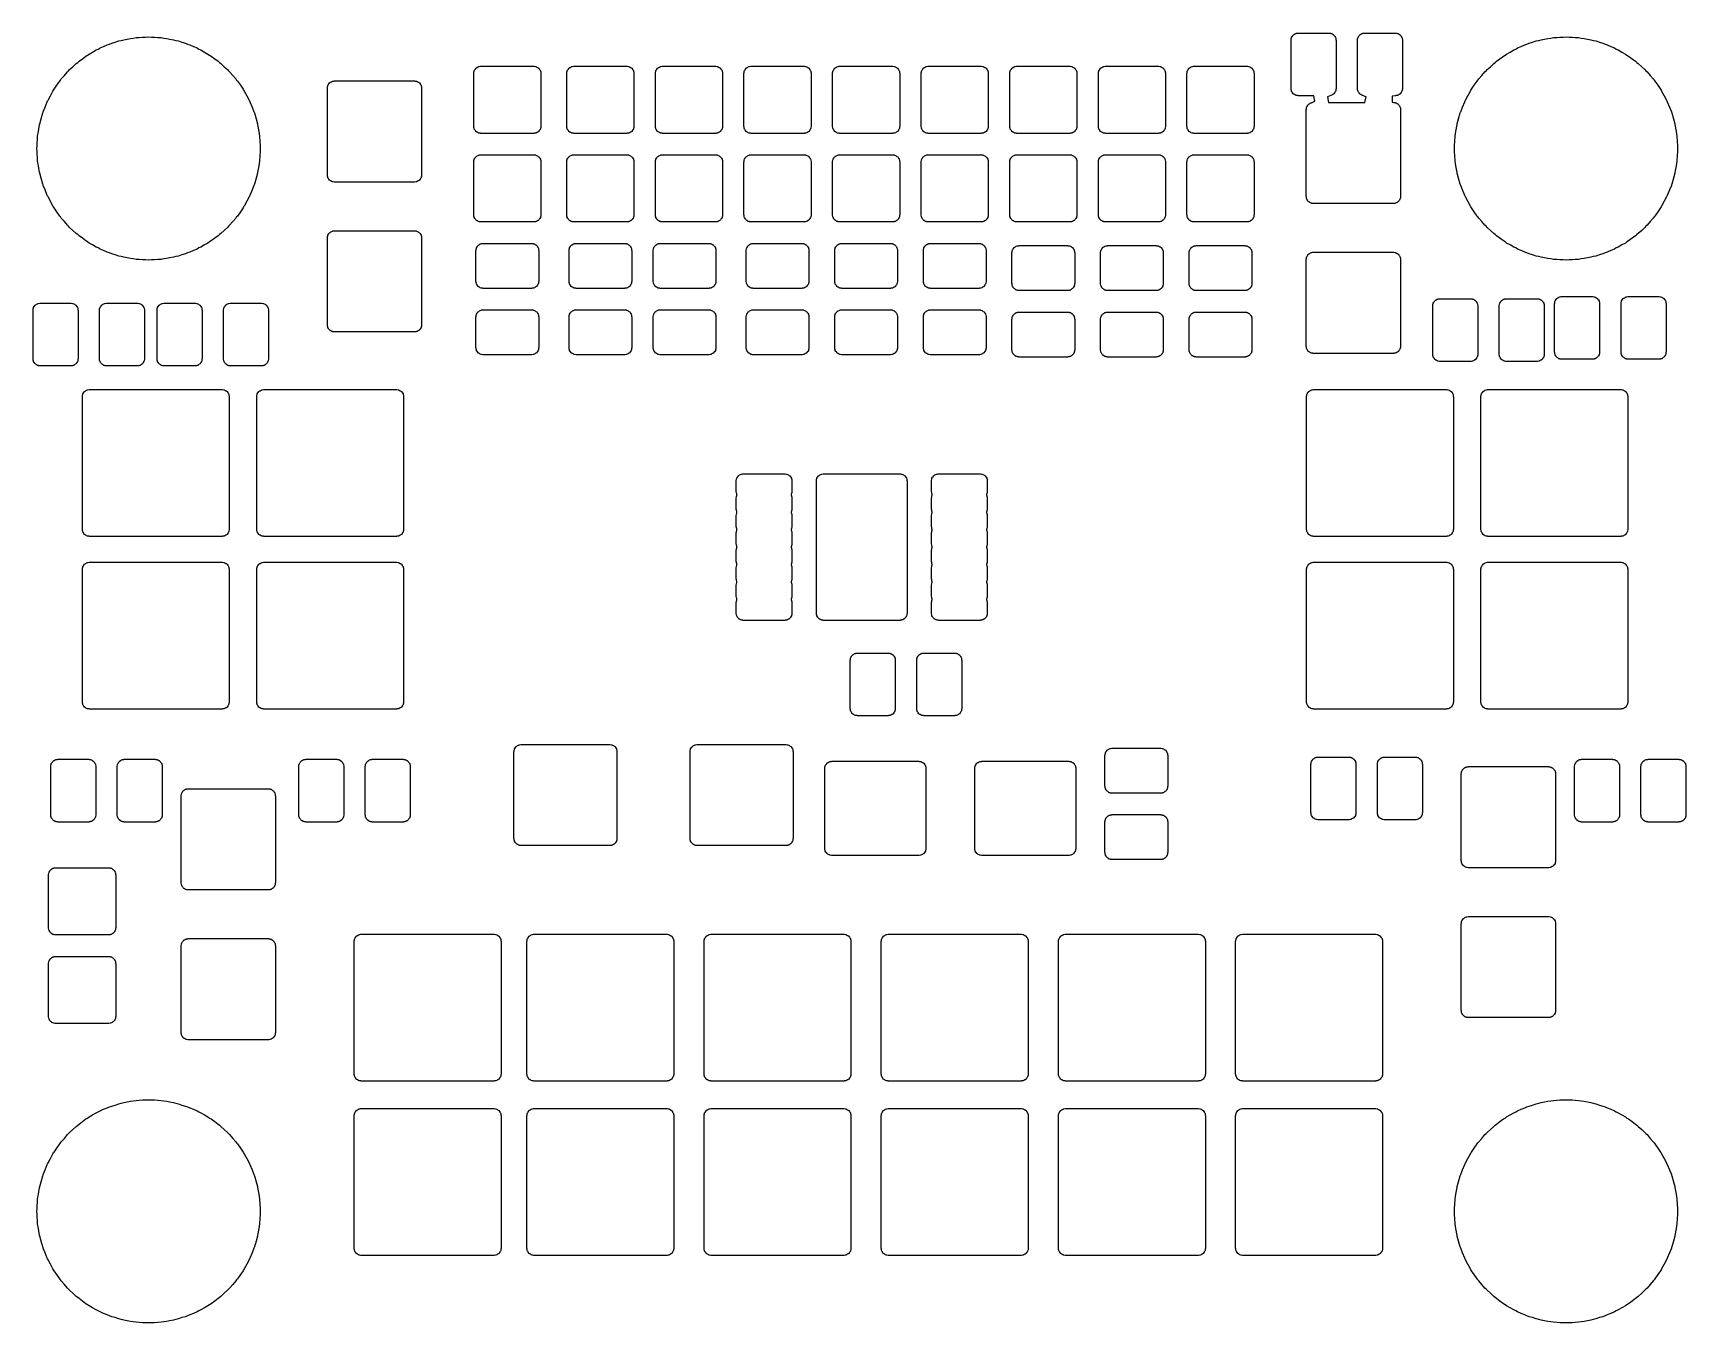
# Model space of a CAD drawing. Extents: x 0.07 to 1.94, y 0.07 to 1.53.
import ezdxf

# ---------------------------------------------------------------- set-up
doc = ezdxf.new("R2010")
doc.units = 0
doc.header["$MEASUREMENT"] = 0
doc.layers.add('BLACK', color=7, linetype='CONTINUOUS')

msp = doc.modelspace()

# ---------------------------------------------------------------- linework, layer by layer
at = {"layer": 'BLACK', "linetype": 'CONTINUOUS'}
for p, q in [((1.4945, 1.5298), (1.4954, 1.53)), ((1.4954, 1.53), (1.4958, 1.5302)), ((1.4958, 1.5302), (1.4972, 1.5303)), ((1.4972, 1.5303), (1.4975, 1.5304)), ((1.4975, 1.5304), (1.5325, 1.5304)), ((1.5325, 1.5304), (1.5328, 1.5303)), ((1.5328, 1.5303), (1.5342, 1.5302)), ((1.5342, 1.5302), (1.5346, 1.53)), ((1.5346, 1.53), (1.5355, 1.5298)), ((1.5695, 1.5298), (1.5704, 1.53)), ((1.5704, 1.53), (1.5708, 1.5302)), ((1.5708, 1.5302), (1.5722, 1.5303)), ((1.5722, 1.5303), (1.5725, 1.5304)), ((1.5725, 1.5304), (1.6075, 1.5304)), ((1.6075, 1.5304), (1.6078, 1.5303)), ((1.6078, 1.5303), (1.6092, 1.5302)), ((1.6092, 1.5302), (1.6096, 1.53)), ((1.6096, 1.53), (1.6105, 1.5298)), ((0.1369, 1.5089), (0.141, 1.5113)), ((0.141, 1.5113), (0.1432, 1.5123)), ((0.1432, 1.5123), (0.1453, 1.5135)), ((0.1453, 1.5135), (0.1493, 1.5152)), ((0.1493, 1.5152), (0.1534, 1.517)), ((0.1534, 1.517), (0.1559, 1.5179)), ((0.1559, 1.5179), (0.1584, 1.5189)), ((0.1584, 1.5189), (0.1623, 1.52)), ((0.1623, 1.52), (0.1663, 1.5214)), ((0.1663, 1.5214), (0.1692, 1.522)), ((0.1692, 1.522), (0.172, 1.5228)), ((0.172, 1.5228), (0.1758, 1.5235)), ((0.1758, 1.5235), (0.1796, 1.5243)), ((0.1796, 1.5243), (0.1828, 1.5247)), ((0.1828, 1.5247), (0.1859, 1.5252)), ((0.1859, 1.5252), (0.1895, 1.5254)), ((0.1895, 1.5254), (0.1932, 1.5258)), ((0.1932, 1.5258), (0.1966, 1.5258)), ((0.1966, 1.5258), (0.2, 1.526)), ((0.2, 1.526), (0.2034, 1.5258)), ((0.2034, 1.5258), (0.2068, 1.5258)), ((0.2068, 1.5258), (0.2105, 1.5254)), ((0.2105, 1.5254), (0.2141, 1.5252)), ((0.2141, 1.5252), (0.2172, 1.5247)), ((0.2172, 1.5247), (0.2204, 1.5243)), ((0.2204, 1.5243), (0.2242, 1.5235)), ((0.2242, 1.5235), (0.228, 1.5228)), ((0.228, 1.5228), (0.2308, 1.522)), ((0.2308, 1.522), (0.2337, 1.5214)), ((0.2337, 1.5214), (0.2377, 1.52)), ((0.2377, 1.52), (0.2416, 1.5189)), ((0.2416, 1.5189), (0.2441, 1.5179)), ((0.2441, 1.5179), (0.2466, 1.517)), ((0.2466, 1.517), (0.2507, 1.5152)), ((0.2507, 1.5152), (0.2547, 1.5135)), ((0.2547, 1.5135), (0.2568, 1.5123)), ((0.2568, 1.5123), (0.259, 1.5113)), ((0.259, 1.5113), (0.2631, 1.5089)), ((1.4896, 1.5225), (1.4897, 1.5228)), ((1.4896, 1.4675), (1.4896, 1.5225)), ((1.4897, 1.5228), (1.4898, 1.5242)), ((1.4898, 1.5242), (1.49, 1.5246)), ((1.49, 1.5246), (1.4902, 1.5255)), ((1.4902, 1.5255), (1.4909, 1.5265)), ((1.4909, 1.5265), (1.4911, 1.5269)), ((1.4911, 1.5269), (1.4914, 1.5272)), ((1.4914, 1.5272), (1.4919, 1.5281)), ((1.4919, 1.5281), (1.4928, 1.5286)), ((1.4928, 1.5286), (1.4931, 1.5289)), ((1.4931, 1.5289), (1.4935, 1.5291)), ((1.4935, 1.5291), (1.4945, 1.5298)), ((1.5355, 1.5298), (1.5365, 1.5291)), ((1.5365, 1.5291), (1.5369, 1.5289)), ((1.5369, 1.5289), (1.5372, 1.5286)), ((1.5372, 1.5286), (1.5381, 1.5281)), ((1.5381, 1.5281), (1.5386, 1.5272)), ((1.5386, 1.5272), (1.5389, 1.5269)), ((1.5389, 1.5269), (1.5391, 1.5265)), ((1.5391, 1.5265), (1.5398, 1.5255)), ((1.5398, 1.5255), (1.54, 1.5246)), ((1.54, 1.5246), (1.5402, 1.5242)), ((1.5402, 1.5242), (1.5403, 1.5228)), ((1.5403, 1.5228), (1.5404, 1.5225)), ((1.5404, 1.5225), (1.5404, 1.4675)), ((1.5646, 1.5225), (1.5647, 1.5228)), ((1.5646, 1.4675), (1.5646, 1.5225)), ((1.5647, 1.5228), (1.5648, 1.5242)), ((1.5648, 1.5242), (1.565, 1.5246)), ((1.565, 1.5246), (1.5652, 1.5255)), ((1.5652, 1.5255), (1.5659, 1.5265)), ((1.5659, 1.5265), (1.5661, 1.5269)), ((1.5661, 1.5269), (1.5664, 1.5272)), ((1.5664, 1.5272), (1.5669, 1.5281)), ((1.5669, 1.5281), (1.5678, 1.5286)), ((1.5678, 1.5286), (1.5681, 1.5289)), ((1.5681, 1.5289), (1.5685, 1.5291)), ((1.5685, 1.5291), (1.5695, 1.5298)), ((1.6105, 1.5298), (1.6115, 1.5291)), ((1.6115, 1.5291), (1.6119, 1.5289)), ((1.6119, 1.5289), (1.6122, 1.5286)), ((1.6122, 1.5286), (1.6131, 1.5281)), ((1.6131, 1.5281), (1.6136, 1.5272)), ((1.6136, 1.5272), (1.6139, 1.5269)), ((1.6139, 1.5269), (1.6141, 1.5265)), ((1.6141, 1.5265), (1.6148, 1.5255)), ((1.6148, 1.5255), (1.615, 1.5246)), ((1.615, 1.5246), (1.6152, 1.5242)), ((1.6152, 1.5242), (1.6153, 1.5228)), ((1.6153, 1.5228), (1.6154, 1.5225)), ((1.6154, 1.5225), (1.6154, 1.4675)), ((1.7369, 1.5089), (1.741, 1.5113)), ((1.741, 1.5113), (1.7432, 1.5123)), ((1.7432, 1.5123), (1.7453, 1.5135)), ((1.7453, 1.5135), (1.7493, 1.5152)), ((1.7493, 1.5152), (1.7534, 1.517)), ((1.7534, 1.517), (1.7559, 1.5179)), ((1.7559, 1.5179), (1.7584, 1.5189)), ((1.7584, 1.5189), (1.7623, 1.52)), ((1.7623, 1.52), (1.7663, 1.5214)), ((1.7663, 1.5214), (1.7692, 1.522)), ((1.7692, 1.522), (1.772, 1.5228)), ((1.772, 1.5228), (1.7758, 1.5235)), ((1.7758, 1.5235), (1.7796, 1.5243)), ((1.7796, 1.5243), (1.7828, 1.5247)), ((1.7828, 1.5247), (1.7859, 1.5252)), ((1.7859, 1.5252), (1.7895, 1.5254)), ((1.7895, 1.5254), (1.7932, 1.5258)), ((1.7932, 1.5258), (1.7966, 1.5258)), ((1.7966, 1.5258), (1.8, 1.526)), ((1.8, 1.526), (1.8034, 1.5258)), ((1.8034, 1.5258), (1.8068, 1.5258)), ((1.8068, 1.5258), (1.8105, 1.5254)), ((1.8105, 1.5254), (1.8141, 1.5252)), ((1.8141, 1.5252), (1.8172, 1.5247)), ((1.8172, 1.5247), (1.8204, 1.5243)), ((1.8204, 1.5243), (1.8242, 1.5235)), ((1.8242, 1.5235), (1.828, 1.5228)), ((1.828, 1.5228), (1.8308, 1.522)), ((1.8308, 1.522), (1.8337, 1.5214)), ((1.8337, 1.5214), (1.8377, 1.52)), ((1.8377, 1.52), (1.8416, 1.5189)), ((1.8416, 1.5189), (1.8441, 1.5179)), ((1.8441, 1.5179), (1.8466, 1.517)), ((1.8466, 1.517), (1.8507, 1.5152)), ((1.8507, 1.5152), (1.8547, 1.5135)), ((1.8547, 1.5135), (1.8568, 1.5123)), ((1.8568, 1.5123), (1.859, 1.5113)), ((1.859, 1.5113), (1.8631, 1.5089)), ((0.1146, 1.4924), (0.1184, 1.496)), ((0.1184, 1.496), (0.12, 1.4972)), ((0.12, 1.4972), (0.1215, 1.4985)), ((0.1215, 1.4985), (0.1253, 1.5013)), ((0.1253, 1.5013), (0.1293, 1.5043)), ((0.1293, 1.5043), (0.1312, 1.5054)), ((0.1312, 1.5054), (0.133, 1.5067)), ((0.133, 1.5067), (0.1369, 1.5089)), ((0.2631, 1.5089), (0.267, 1.5067)), ((0.267, 1.5067), (0.2688, 1.5054)), ((0.2688, 1.5054), (0.2707, 1.5043)), ((0.2707, 1.5043), (0.2747, 1.5013)), ((0.2747, 1.5013), (0.2785, 1.4985)), ((0.2785, 1.4985), (0.28, 1.4972)), ((0.28, 1.4972), (0.2816, 1.496)), ((0.2816, 1.496), (0.2854, 1.4924)), ((0.5729, 1.4925), (0.5733, 1.4927)), ((0.5733, 1.4927), (0.5747, 1.4928)), ((0.5747, 1.4928), (0.575, 1.4929)), ((0.575, 1.4929), (0.635, 1.4929)), ((0.635, 1.4929), (0.6353, 1.4928)), ((0.6353, 1.4928), (0.6367, 1.4927)), ((0.6367, 1.4927), (0.6371, 1.4925)), ((0.6779, 1.4925), (0.6783, 1.4927)), ((0.6783, 1.4927), (0.6797, 1.4928)), ((0.6797, 1.4928), (0.68, 1.4929)), ((0.68, 1.4929), (0.74, 1.4929)), ((0.74, 1.4929), (0.7403, 1.4928)), ((0.7403, 1.4928), (0.7417, 1.4927)), ((0.7417, 1.4927), (0.7421, 1.4925)), ((0.7779, 1.4925), (0.7783, 1.4927)), ((0.7783, 1.4927), (0.7797, 1.4928)), ((0.7797, 1.4928), (0.78, 1.4929)), ((0.78, 1.4929), (0.84, 1.4929)), ((0.84, 1.4929), (0.8403, 1.4928)), ((0.8403, 1.4928), (0.8417, 1.4927)), ((0.8417, 1.4927), (0.8421, 1.4925)), ((0.8779, 1.4925), (0.8783, 1.4927)), ((0.8783, 1.4927), (0.8797, 1.4928)), ((0.8797, 1.4928), (0.88, 1.4929)), ((0.88, 1.4929), (0.94, 1.4929)), ((0.94, 1.4929), (0.9403, 1.4928)), ((0.9403, 1.4928), (0.9417, 1.4927)), ((0.9417, 1.4927), (0.9421, 1.4925)), ((0.9779, 1.4925), (0.9783, 1.4927)), ((0.9783, 1.4927), (0.9797, 1.4928)), ((0.9797, 1.4928), (0.98, 1.4929)), ((0.98, 1.4929), (1.04, 1.4929)), ((1.04, 1.4929), (1.0403, 1.4928)), ((1.0403, 1.4928), (1.0417, 1.4927)), ((1.0417, 1.4927), (1.0421, 1.4925)), ((1.0779, 1.4925), (1.0783, 1.4927)), ((1.0783, 1.4927), (1.0797, 1.4928)), ((1.0797, 1.4928), (1.08, 1.4929)), ((1.08, 1.4929), (1.14, 1.4929)), ((1.14, 1.4929), (1.1403, 1.4928)), ((1.1403, 1.4928), (1.1417, 1.4927)), ((1.1417, 1.4927), (1.1421, 1.4925)), ((1.1779, 1.4925), (1.1783, 1.4927)), ((1.1783, 1.4927), (1.1797, 1.4928)), ((1.1797, 1.4928), (1.18, 1.4929)), ((1.18, 1.4929), (1.24, 1.4929)), ((1.24, 1.4929), (1.2403, 1.4928)), ((1.2403, 1.4928), (1.2417, 1.4927)), ((1.2417, 1.4927), (1.2421, 1.4925)), ((1.2779, 1.4925), (1.2783, 1.4927)), ((1.2783, 1.4927), (1.2797, 1.4928)), ((1.2797, 1.4928), (1.28, 1.4929)), ((1.28, 1.4929), (1.34, 1.4929)), ((1.34, 1.4929), (1.3403, 1.4928)), ((1.3403, 1.4928), (1.3417, 1.4927)), ((1.3417, 1.4927), (1.3421, 1.4925)), ((1.3779, 1.4925), (1.3783, 1.4927)), ((1.3783, 1.4927), (1.3797, 1.4928)), ((1.3797, 1.4928), (1.38, 1.4929)), ((1.38, 1.4929), (1.44, 1.4929)), ((1.44, 1.4929), (1.4403, 1.4928)), ((1.4403, 1.4928), (1.4417, 1.4927)), ((1.4417, 1.4927), (1.4421, 1.4925)), ((1.7146, 1.4924), (1.7184, 1.496)), ((1.7184, 1.496), (1.72, 1.4972)), ((1.72, 1.4972), (1.7215, 1.4985)), ((1.7215, 1.4985), (1.7253, 1.5013)), ((1.7253, 1.5013), (1.7293, 1.5043)), ((1.7293, 1.5043), (1.7312, 1.5054)), ((1.7312, 1.5054), (1.733, 1.5067)), ((1.733, 1.5067), (1.7369, 1.5089)), ((1.8631, 1.5089), (1.867, 1.5067)), ((1.867, 1.5067), (1.8688, 1.5054)), ((1.8688, 1.5054), (1.8707, 1.5043)), ((1.8707, 1.5043), (1.8747, 1.5013)), ((1.8747, 1.5013), (1.8785, 1.4985)), ((1.8785, 1.4985), (1.88, 1.4972)), ((1.88, 1.4972), (1.8816, 1.496)), ((1.8816, 1.496), (1.8854, 1.4924)), ((0.0964, 1.4714), (0.0997, 1.4762)), ((0.0997, 1.4762), (0.1006, 1.4773)), ((0.1006, 1.4773), (0.1015, 1.4785)), ((0.1015, 1.4785), (0.105, 1.4824)), ((0.105, 1.4824), (0.1085, 1.4866)), ((0.1085, 1.4866), (0.1098, 1.4878)), ((0.1098, 1.4878), (0.1109, 1.4891)), ((0.1109, 1.4891), (0.1146, 1.4924)), ((0.2854, 1.4924), (0.2891, 1.4891)), ((0.2891, 1.4891), (0.2902, 1.4878)), ((0.2902, 1.4878), (0.2915, 1.4866)), ((0.2915, 1.4866), (0.295, 1.4824)), ((0.295, 1.4824), (0.2985, 1.4785)), ((0.2985, 1.4785), (0.2994, 1.4773)), ((0.2994, 1.4773), (0.3003, 1.4762)), ((0.3003, 1.4762), (0.3036, 1.4714)), ((0.4036, 1.4731), (0.4041, 1.474)), ((0.4041, 1.474), (0.405, 1.4745)), ((0.405, 1.4745), (0.4053, 1.4748)), ((0.4053, 1.4748), (0.4057, 1.475)), ((0.4057, 1.475), (0.4067, 1.4757)), ((0.4067, 1.4757), (0.4076, 1.4759)), ((0.4076, 1.4759), (0.408, 1.4761)), ((0.408, 1.4761), (0.4094, 1.4762)), ((0.4094, 1.4762), (0.4097, 1.4763)), ((0.4097, 1.4763), (0.5003, 1.4763)), ((0.5003, 1.4763), (0.5006, 1.4762)), ((0.5006, 1.4762), (0.502, 1.4761)), ((0.502, 1.4761), (0.5024, 1.4759)), ((0.5024, 1.4759), (0.5033, 1.4757)), ((0.5033, 1.4757), (0.5043, 1.475)), ((0.5043, 1.475), (0.5047, 1.4748)), ((0.5047, 1.4748), (0.505, 1.4745)), ((0.505, 1.4745), (0.5059, 1.474)), ((0.5059, 1.474), (0.5064, 1.4731)), ((0.5671, 1.485), (0.5672, 1.4853)), ((0.5671, 1.425), (0.5671, 1.485)), ((0.5672, 1.4853), (0.5673, 1.4867)), ((0.5673, 1.4867), (0.5675, 1.4871)), ((0.5675, 1.4871), (0.5677, 1.488)), ((0.5677, 1.488), (0.5684, 1.489)), ((0.5684, 1.489), (0.5686, 1.4894)), ((0.5686, 1.4894), (0.5689, 1.4897)), ((0.5689, 1.4897), (0.5694, 1.4906)), ((0.5694, 1.4906), (0.5703, 1.4911)), ((0.5703, 1.4911), (0.5706, 1.4914)), ((0.5706, 1.4914), (0.571, 1.4916)), ((0.571, 1.4916), (0.572, 1.4923)), ((0.572, 1.4923), (0.5729, 1.4925)), ((0.6371, 1.4925), (0.638, 1.4923)), ((0.638, 1.4923), (0.639, 1.4916)), ((0.639, 1.4916), (0.6394, 1.4914)), ((0.6394, 1.4914), (0.6397, 1.4911)), ((0.6397, 1.4911), (0.6406, 1.4906)), ((0.6406, 1.4906), (0.6411, 1.4897)), ((0.6411, 1.4897), (0.6414, 1.4894)), ((0.6414, 1.4894), (0.6416, 1.489)), ((0.6416, 1.489), (0.6423, 1.488)), ((0.6423, 1.488), (0.6425, 1.4871)), ((0.6425, 1.4871), (0.6427, 1.4867)), ((0.6427, 1.4867), (0.6428, 1.4853)), ((0.6428, 1.4853), (0.6429, 1.485)), ((0.6429, 1.485), (0.6429, 1.425)), ((0.6721, 1.485), (0.6722, 1.4853)), ((0.6721, 1.425), (0.6721, 1.485)), ((0.6722, 1.4853), (0.6723, 1.4867)), ((0.6723, 1.4867), (0.6725, 1.4871)), ((0.6725, 1.4871), (0.6727, 1.488)), ((0.6727, 1.488), (0.6734, 1.489)), ((0.6734, 1.489), (0.6736, 1.4894)), ((0.6736, 1.4894), (0.6739, 1.4897)), ((0.6739, 1.4897), (0.6744, 1.4906)), ((0.6744, 1.4906), (0.6753, 1.4911)), ((0.6753, 1.4911), (0.6756, 1.4914)), ((0.6756, 1.4914), (0.676, 1.4916)), ((0.676, 1.4916), (0.677, 1.4923)), ((0.677, 1.4923), (0.6779, 1.4925)), ((0.7421, 1.4925), (0.743, 1.4923)), ((0.743, 1.4923), (0.744, 1.4916)), ((0.744, 1.4916), (0.7444, 1.4914)), ((0.7444, 1.4914), (0.7447, 1.4911)), ((0.7447, 1.4911), (0.7456, 1.4906)), ((0.7456, 1.4906), (0.7461, 1.4897)), ((0.7461, 1.4897), (0.7464, 1.4894)), ((0.7464, 1.4894), (0.7466, 1.489)), ((0.7466, 1.489), (0.7473, 1.488)), ((0.7473, 1.488), (0.7475, 1.4871)), ((0.7475, 1.4871), (0.7477, 1.4867)), ((0.7477, 1.4867), (0.7478, 1.4853)), ((0.7478, 1.4853), (0.7479, 1.485)), ((0.7479, 1.485), (0.7479, 1.425)), ((0.7721, 1.485), (0.7722, 1.4853)), ((0.7721, 1.425), (0.7721, 1.485)), ((0.7722, 1.4853), (0.7723, 1.4867)), ((0.7723, 1.4867), (0.7725, 1.4871)), ((0.7725, 1.4871), (0.7727, 1.488)), ((0.7727, 1.488), (0.7734, 1.489)), ((0.7734, 1.489), (0.7736, 1.4894)), ((0.7736, 1.4894), (0.7739, 1.4897)), ((0.7739, 1.4897), (0.7744, 1.4906)), ((0.7744, 1.4906), (0.7753, 1.4911)), ((0.7753, 1.4911), (0.7756, 1.4914)), ((0.7756, 1.4914), (0.776, 1.4916)), ((0.776, 1.4916), (0.777, 1.4923)), ((0.777, 1.4923), (0.7779, 1.4925)), ((0.8421, 1.4925), (0.843, 1.4923)), ((0.843, 1.4923), (0.844, 1.4916)), ((0.844, 1.4916), (0.8444, 1.4914)), ((0.8444, 1.4914), (0.8447, 1.4911)), ((0.8447, 1.4911), (0.8456, 1.4906)), ((0.8456, 1.4906), (0.8461, 1.4897)), ((0.8461, 1.4897), (0.8464, 1.4894)), ((0.8464, 1.4894), (0.8466, 1.489)), ((0.8466, 1.489), (0.8473, 1.488)), ((0.8473, 1.488), (0.8475, 1.4871)), ((0.8475, 1.4871), (0.8477, 1.4867)), ((0.8477, 1.4867), (0.8478, 1.4853)), ((0.8478, 1.4853), (0.8479, 1.485)), ((0.8479, 1.485), (0.8479, 1.425)), ((0.8721, 1.485), (0.8722, 1.4853)), ((0.8721, 1.425), (0.8721, 1.485)), ((0.8722, 1.4853), (0.8723, 1.4867)), ((0.8723, 1.4867), (0.8725, 1.4871)), ((0.8725, 1.4871), (0.8727, 1.488)), ((0.8727, 1.488), (0.8734, 1.489)), ((0.8734, 1.489), (0.8736, 1.4894)), ((0.8736, 1.4894), (0.8739, 1.4897)), ((0.8739, 1.4897), (0.8744, 1.4906)), ((0.8744, 1.4906), (0.8753, 1.4911)), ((0.8753, 1.4911), (0.8756, 1.4914)), ((0.8756, 1.4914), (0.876, 1.4916)), ((0.876, 1.4916), (0.877, 1.4923)), ((0.877, 1.4923), (0.8779, 1.4925)), ((0.9421, 1.4925), (0.943, 1.4923)), ((0.943, 1.4923), (0.944, 1.4916)), ((0.944, 1.4916), (0.9444, 1.4914)), ((0.9444, 1.4914), (0.9447, 1.4911)), ((0.9447, 1.4911), (0.9456, 1.4906)), ((0.9456, 1.4906), (0.9461, 1.4897)), ((0.9461, 1.4897), (0.9464, 1.4894)), ((0.9464, 1.4894), (0.9466, 1.489)), ((0.9466, 1.489), (0.9473, 1.488)), ((0.9473, 1.488), (0.9475, 1.4871)), ((0.9475, 1.4871), (0.9477, 1.4867)), ((0.9477, 1.4867), (0.9478, 1.4853)), ((0.9478, 1.4853), (0.9479, 1.485)), ((0.9479, 1.485), (0.9479, 1.425)), ((0.9721, 1.485), (0.9722, 1.4853)), ((0.9721, 1.425), (0.9721, 1.485)), ((0.9722, 1.4853), (0.9723, 1.4867)), ((0.9723, 1.4867), (0.9725, 1.4871)), ((0.9725, 1.4871), (0.9727, 1.488)), ((0.9727, 1.488), (0.9734, 1.489)), ((0.9734, 1.489), (0.9736, 1.4894)), ((0.9736, 1.4894), (0.9739, 1.4897)), ((0.9739, 1.4897), (0.9744, 1.4906)), ((0.9744, 1.4906), (0.9753, 1.4911)), ((0.9753, 1.4911), (0.9756, 1.4914)), ((0.9756, 1.4914), (0.976, 1.4916)), ((0.976, 1.4916), (0.977, 1.4923)), ((0.977, 1.4923), (0.9779, 1.4925)), ((1.0421, 1.4925), (1.043, 1.4923)), ((1.043, 1.4923), (1.044, 1.4916)), ((1.044, 1.4916), (1.0444, 1.4914)), ((1.0444, 1.4914), (1.0447, 1.4911)), ((1.0447, 1.4911), (1.0456, 1.4906)), ((1.0456, 1.4906), (1.0461, 1.4897)), ((1.0461, 1.4897), (1.0464, 1.4894)), ((1.0464, 1.4894), (1.0466, 1.489)), ((1.0466, 1.489), (1.0473, 1.488)), ((1.0473, 1.488), (1.0475, 1.4871)), ((1.0475, 1.4871), (1.0477, 1.4867)), ((1.0477, 1.4867), (1.0478, 1.4853)), ((1.0478, 1.4853), (1.0479, 1.485)), ((1.0479, 1.485), (1.0479, 1.425)), ((1.0721, 1.485), (1.0722, 1.4853)), ((1.0721, 1.425), (1.0721, 1.485)), ((1.0722, 1.4853), (1.0723, 1.4867)), ((1.0723, 1.4867), (1.0725, 1.4871)), ((1.0725, 1.4871), (1.0727, 1.488)), ((1.0727, 1.488), (1.0734, 1.489)), ((1.0734, 1.489), (1.0736, 1.4894)), ((1.0736, 1.4894), (1.0739, 1.4897)), ((1.0739, 1.4897), (1.0744, 1.4906)), ((1.0744, 1.4906), (1.0753, 1.4911)), ((1.0753, 1.4911), (1.0756, 1.4914)), ((1.0756, 1.4914), (1.076, 1.4916)), ((1.076, 1.4916), (1.077, 1.4923)), ((1.077, 1.4923), (1.0779, 1.4925)), ((1.1421, 1.4925), (1.143, 1.4923)), ((1.143, 1.4923), (1.144, 1.4916)), ((1.144, 1.4916), (1.1444, 1.4914)), ((1.1444, 1.4914), (1.1447, 1.4911)), ((1.1447, 1.4911), (1.1456, 1.4906)), ((1.1456, 1.4906), (1.1461, 1.4897)), ((1.1461, 1.4897), (1.1464, 1.4894)), ((1.1464, 1.4894), (1.1466, 1.489)), ((1.1466, 1.489), (1.1473, 1.488)), ((1.1473, 1.488), (1.1475, 1.4871)), ((1.1475, 1.4871), (1.1477, 1.4867)), ((1.1477, 1.4867), (1.1478, 1.4853)), ((1.1478, 1.4853), (1.1479, 1.485)), ((1.1479, 1.485), (1.1479, 1.425)), ((1.1721, 1.485), (1.1722, 1.4853)), ((1.1721, 1.425), (1.1721, 1.485)), ((1.1722, 1.4853), (1.1723, 1.4867)), ((1.1723, 1.4867), (1.1725, 1.4871)), ((1.1725, 1.4871), (1.1727, 1.488)), ((1.1727, 1.488), (1.1734, 1.489)), ((1.1734, 1.489), (1.1736, 1.4894)), ((1.1736, 1.4894), (1.1739, 1.4897)), ((1.1739, 1.4897), (1.1744, 1.4906)), ((1.1744, 1.4906), (1.1753, 1.4911)), ((1.1753, 1.4911), (1.1756, 1.4914)), ((1.1756, 1.4914), (1.176, 1.4916)), ((1.176, 1.4916), (1.177, 1.4923)), ((1.177, 1.4923), (1.1779, 1.4925)), ((1.2421, 1.4925), (1.243, 1.4923)), ((1.243, 1.4923), (1.244, 1.4916)), ((1.244, 1.4916), (1.2444, 1.4914)), ((1.2444, 1.4914), (1.2447, 1.4911)), ((1.2447, 1.4911), (1.2456, 1.4906)), ((1.2456, 1.4906), (1.2461, 1.4897)), ((1.2461, 1.4897), (1.2464, 1.4894)), ((1.2464, 1.4894), (1.2466, 1.489)), ((1.2466, 1.489), (1.2473, 1.488)), ((1.2473, 1.488), (1.2475, 1.4871)), ((1.2475, 1.4871), (1.2477, 1.4867)), ((1.2477, 1.4867), (1.2478, 1.4853)), ((1.2478, 1.4853), (1.2479, 1.485)), ((1.2479, 1.485), (1.2479, 1.425)), ((1.2721, 1.485), (1.2722, 1.4853)), ((1.2721, 1.425), (1.2721, 1.485)), ((1.2722, 1.4853), (1.2723, 1.4867)), ((1.2723, 1.4867), (1.2725, 1.4871)), ((1.2725, 1.4871), (1.2727, 1.488)), ((1.2727, 1.488), (1.2734, 1.489)), ((1.2734, 1.489), (1.2736, 1.4894)), ((1.2736, 1.4894), (1.2739, 1.4897)), ((1.2739, 1.4897), (1.2744, 1.4906)), ((1.2744, 1.4906), (1.2753, 1.4911)), ((1.2753, 1.4911), (1.2756, 1.4914)), ((1.2756, 1.4914), (1.276, 1.4916)), ((1.276, 1.4916), (1.277, 1.4923)), ((1.277, 1.4923), (1.2779, 1.4925)), ((1.3421, 1.4925), (1.343, 1.4923)), ((1.343, 1.4923), (1.344, 1.4916)), ((1.344, 1.4916), (1.3444, 1.4914)), ((1.3444, 1.4914), (1.3447, 1.4911)), ((1.3447, 1.4911), (1.3456, 1.4906)), ((1.3456, 1.4906), (1.3461, 1.4897)), ((1.3461, 1.4897), (1.3464, 1.4894)), ((1.3464, 1.4894), (1.3466, 1.489)), ((1.3466, 1.489), (1.3473, 1.488)), ((1.3473, 1.488), (1.3475, 1.4871)), ((1.3475, 1.4871), (1.3477, 1.4867)), ((1.3477, 1.4867), (1.3478, 1.4853)), ((1.3478, 1.4853), (1.3479, 1.485)), ((1.3479, 1.485), (1.3479, 1.425)), ((1.3721, 1.485), (1.3722, 1.4853)), ((1.3721, 1.425), (1.3721, 1.485)), ((1.3722, 1.4853), (1.3723, 1.4867)), ((1.3723, 1.4867), (1.3725, 1.4871)), ((1.3725, 1.4871), (1.3727, 1.488)), ((1.3727, 1.488), (1.3734, 1.489)), ((1.3734, 1.489), (1.3736, 1.4894)), ((1.3736, 1.4894), (1.3739, 1.4897)), ((1.3739, 1.4897), (1.3744, 1.4906)), ((1.3744, 1.4906), (1.3753, 1.4911)), ((1.3753, 1.4911), (1.3756, 1.4914)), ((1.3756, 1.4914), (1.376, 1.4916)), ((1.376, 1.4916), (1.377, 1.4923)), ((1.377, 1.4923), (1.3779, 1.4925)), ((1.4421, 1.4925), (1.443, 1.4923)), ((1.443, 1.4923), (1.444, 1.4916)), ((1.444, 1.4916), (1.4444, 1.4914)), ((1.4444, 1.4914), (1.4447, 1.4911)), ((1.4447, 1.4911), (1.4456, 1.4906)), ((1.4456, 1.4906), (1.4461, 1.4897)), ((1.4461, 1.4897), (1.4464, 1.4894)), ((1.4464, 1.4894), (1.4466, 1.489)), ((1.4466, 1.489), (1.4473, 1.488)), ((1.4473, 1.488), (1.4475, 1.4871)), ((1.4475, 1.4871), (1.4477, 1.4867)), ((1.4477, 1.4867), (1.4478, 1.4853)), ((1.4478, 1.4853), (1.4479, 1.485)), ((1.4479, 1.485), (1.4479, 1.425)), ((1.6964, 1.4714), (1.6997, 1.4762)), ((1.6997, 1.4762), (1.7006, 1.4773)), ((1.7006, 1.4773), (1.7015, 1.4785)), ((1.7015, 1.4785), (1.705, 1.4824)), ((1.705, 1.4824), (1.7085, 1.4866)), ((1.7085, 1.4866), (1.7098, 1.4878)), ((1.7098, 1.4878), (1.7109, 1.4891)), ((1.7109, 1.4891), (1.7146, 1.4924)), ((1.8854, 1.4924), (1.8891, 1.4891)), ((1.8891, 1.4891), (1.8902, 1.4878)), ((1.8902, 1.4878), (1.8915, 1.4866)), ((1.8915, 1.4866), (1.895, 1.4824)), ((1.895, 1.4824), (1.8985, 1.4785)), ((1.8985, 1.4785), (1.8994, 1.4773)), ((1.8994, 1.4773), (1.9003, 1.4762)), ((1.9003, 1.4762), (1.9036, 1.4714)), ((0.0865, 1.4547), (0.0892, 1.4595)), ((0.0892, 1.4595), (0.0921, 1.4649)), ((0.0921, 1.4649), (0.0927, 1.4659)), ((0.0927, 1.4659), (0.0933, 1.467)), ((0.0933, 1.467), (0.0964, 1.4714)), ((0.3036, 1.4714), (0.3067, 1.467)), ((0.3067, 1.467), (0.3073, 1.4659)), ((0.3073, 1.4659), (0.3079, 1.4649)), ((0.3079, 1.4649), (0.3108, 1.4595)), ((0.3108, 1.4595), (0.3135, 1.4547)), ((0.4018, 1.4684), (0.4019, 1.4687)), ((0.4018, 1.37), (0.4018, 1.4684)), ((0.4019, 1.4687), (0.402, 1.4701)), ((0.402, 1.4701), (0.4022, 1.4705)), ((0.4022, 1.4705), (0.4024, 1.4714)), ((0.4024, 1.4714), (0.4031, 1.4724)), ((0.4031, 1.4724), (0.4033, 1.4728)), ((0.4033, 1.4728), (0.4036, 1.4731)), ((0.5064, 1.4731), (0.5067, 1.4728)), ((0.5067, 1.4728), (0.5069, 1.4724)), ((0.5069, 1.4724), (0.5076, 1.4714)), ((0.5076, 1.4714), (0.5078, 1.4705)), ((0.5078, 1.4705), (0.508, 1.4701)), ((0.508, 1.4701), (0.5081, 1.4687)), ((0.5081, 1.4687), (0.5082, 1.4684)), ((0.5082, 1.4684), (0.5082, 1.37)), ((1.4897, 1.4672), (1.4896, 1.4675)), ((1.4898, 1.4658), (1.4897, 1.4672)), ((1.49, 1.4654), (1.4898, 1.4658)), ((1.4902, 1.4645), (1.49, 1.4654)), ((1.4909, 1.4635), (1.4902, 1.4645)), ((1.4911, 1.4631), (1.4909, 1.4635)), ((1.4914, 1.4628), (1.4911, 1.4631)), ((1.4919, 1.4619), (1.4914, 1.4628)), ((1.4928, 1.4614), (1.4919, 1.4619)), ((1.4931, 1.4611), (1.4928, 1.4614)), ((1.4935, 1.4609), (1.4931, 1.4611)), ((1.4945, 1.4602), (1.4935, 1.4609)), ((1.4954, 1.46), (1.4945, 1.4602)), ((1.4958, 1.4598), (1.4954, 1.46)), ((1.4972, 1.4597), (1.4958, 1.4598)), ((1.4975, 1.4596), (1.4972, 1.4597)), ((1.4977, 1.4596), (1.4975, 1.4596)), ((1.5152, 1.4596), (1.4977, 1.4596)), ((1.5165, 1.4534), (1.5152, 1.4596)), ((1.5346, 1.46), (1.5307, 1.4583)), ((1.5307, 1.4583), (1.532, 1.4521)), ((1.5355, 1.4602), (1.5346, 1.46)), ((1.5365, 1.4609), (1.5355, 1.4602)), ((1.5369, 1.4611), (1.5365, 1.4609)), ((1.5372, 1.4614), (1.5369, 1.4611)), ((1.5381, 1.4619), (1.5372, 1.4614)), ((1.5386, 1.4628), (1.5381, 1.4619)), ((1.5389, 1.4631), (1.5386, 1.4628)), ((1.5391, 1.4635), (1.5389, 1.4631)), ((1.5398, 1.4645), (1.5391, 1.4635)), ((1.54, 1.4654), (1.5398, 1.4645)), ((1.5402, 1.4658), (1.54, 1.4654)), ((1.5403, 1.4672), (1.5402, 1.4658)), ((1.5404, 1.4675), (1.5403, 1.4672)), ((1.5647, 1.4672), (1.5646, 1.4675)), ((1.5648, 1.4658), (1.5647, 1.4672)), ((1.565, 1.4654), (1.5648, 1.4658)), ((1.5652, 1.4645), (1.565, 1.4654)), ((1.5659, 1.4635), (1.5652, 1.4645)), ((1.5661, 1.4631), (1.5659, 1.4635)), ((1.5664, 1.4628), (1.5661, 1.4631)), ((1.5669, 1.4619), (1.5664, 1.4628)), ((1.5678, 1.4614), (1.5669, 1.4619)), ((1.5681, 1.4611), (1.5678, 1.4614)), ((1.5685, 1.4609), (1.5681, 1.4611)), ((1.5695, 1.4602), (1.5685, 1.4609)), ((1.5704, 1.46), (1.5695, 1.4602)), ((1.5743, 1.4583), (1.5704, 1.46)), ((1.573, 1.4521), (1.5743, 1.4583)), ((1.6073, 1.4596), (1.6039, 1.4592)), ((1.6039, 1.4592), (1.6039, 1.4522)), ((1.6075, 1.4596), (1.6073, 1.4596)), ((1.6078, 1.4597), (1.6075, 1.4596)), ((1.6092, 1.4598), (1.6078, 1.4597)), ((1.6096, 1.46), (1.6092, 1.4598)), ((1.6105, 1.4602), (1.6096, 1.46)), ((1.6115, 1.4609), (1.6105, 1.4602)), ((1.6119, 1.4611), (1.6115, 1.4609)), ((1.6122, 1.4614), (1.6119, 1.4611)), ((1.6131, 1.4619), (1.6122, 1.4614)), ((1.6136, 1.4628), (1.6131, 1.4619)), ((1.6139, 1.4631), (1.6136, 1.4628)), ((1.6141, 1.4635), (1.6139, 1.4631)), ((1.6148, 1.4645), (1.6141, 1.4635)), ((1.615, 1.4654), (1.6148, 1.4645)), ((1.6152, 1.4658), (1.615, 1.4654)), ((1.6153, 1.4672), (1.6152, 1.4658)), ((1.6154, 1.4675), (1.6153, 1.4672)), ((1.6865, 1.4547), (1.6892, 1.4595)), ((1.6892, 1.4595), (1.6921, 1.4649)), ((1.6921, 1.4649), (1.6927, 1.4659)), ((1.6927, 1.4659), (1.6933, 1.467)), ((1.6933, 1.467), (1.6964, 1.4714)), ((1.9036, 1.4714), (1.9067, 1.467)), ((1.9067, 1.467), (1.9073, 1.4659)), ((1.9073, 1.4659), (1.9079, 1.4649)), ((1.9079, 1.4649), (1.9108, 1.4595)), ((1.9108, 1.4595), (1.9135, 1.4547)), ((0.0787, 1.4335), (0.0806, 1.4402)), ((0.0806, 1.4402), (0.0809, 1.4409)), ((0.0809, 1.4409), (0.0811, 1.4416)), ((0.0811, 1.4416), (0.0832, 1.4468)), ((0.0832, 1.4468), (0.0857, 1.4529)), ((0.0857, 1.4529), (0.0861, 1.4537)), ((0.0861, 1.4537), (0.0865, 1.4547)), ((0.3135, 1.4547), (0.3139, 1.4537)), ((0.3139, 1.4537), (0.3143, 1.4529)), ((0.3143, 1.4529), (0.3168, 1.4468)), ((0.3168, 1.4468), (0.3189, 1.4416)), ((0.3189, 1.4416), (0.3191, 1.4409)), ((0.3191, 1.4409), (0.3194, 1.4402)), ((0.3194, 1.4402), (0.3213, 1.4335)), ((1.5068, 1.4442), (1.5069, 1.4445)), ((1.5068, 1.3458), (1.5068, 1.4442)), ((1.5069, 1.4445), (1.507, 1.4459)), ((1.507, 1.4459), (1.5072, 1.4463)), ((1.5072, 1.4463), (1.5074, 1.4472)), ((1.5074, 1.4472), (1.5081, 1.4482)), ((1.5081, 1.4482), (1.5083, 1.4486)), ((1.5083, 1.4486), (1.5086, 1.4489)), ((1.5086, 1.4489), (1.5091, 1.4498)), ((1.5091, 1.4498), (1.51, 1.4503)), ((1.51, 1.4503), (1.5103, 1.4506)), ((1.5103, 1.4506), (1.5107, 1.4508)), ((1.5107, 1.4508), (1.5117, 1.4515)), ((1.5117, 1.4515), (1.5126, 1.4517)), ((1.5126, 1.4517), (1.5165, 1.4534)), ((1.532, 1.4521), (1.573, 1.4521)), ((1.6039, 1.4522), (1.6051, 1.4521)), ((1.6051, 1.4521), (1.6053, 1.4521)), ((1.6053, 1.4521), (1.6056, 1.452)), ((1.6056, 1.452), (1.607, 1.4519)), ((1.607, 1.4519), (1.6074, 1.4517)), ((1.6074, 1.4517), (1.6083, 1.4515)), ((1.6083, 1.4515), (1.6093, 1.4508)), ((1.6093, 1.4508), (1.6097, 1.4506)), ((1.6097, 1.4506), (1.61, 1.4503)), ((1.61, 1.4503), (1.6109, 1.4498)), ((1.6109, 1.4498), (1.6114, 1.4489)), ((1.6114, 1.4489), (1.6117, 1.4486)), ((1.6117, 1.4486), (1.6119, 1.4482)), ((1.6119, 1.4482), (1.6126, 1.4472)), ((1.6126, 1.4472), (1.6128, 1.4463)), ((1.6128, 1.4463), (1.613, 1.4459)), ((1.613, 1.4459), (1.6131, 1.4445)), ((1.6131, 1.4445), (1.6132, 1.4442)), ((1.6132, 1.4442), (1.6132, 1.3458)), ((1.6787, 1.4335), (1.6806, 1.4402)), ((1.6806, 1.4402), (1.6809, 1.4409)), ((1.6809, 1.4409), (1.6811, 1.4416)), ((1.6811, 1.4416), (1.6832, 1.4468)), ((1.6832, 1.4468), (1.6857, 1.4529)), ((1.6857, 1.4529), (1.6861, 1.4537)), ((1.6861, 1.4537), (1.6865, 1.4547)), ((1.9135, 1.4547), (1.9139, 1.4537)), ((1.9139, 1.4537), (1.9143, 1.4529)), ((1.9143, 1.4529), (1.9168, 1.4468)), ((1.9168, 1.4468), (1.9189, 1.4416)), ((1.9189, 1.4416), (1.9191, 1.4409)), ((1.9191, 1.4409), (1.9194, 1.4402)), ((1.9194, 1.4402), (1.9213, 1.4335)), ((0.0748, 1.4141), (0.0757, 1.4194)), ((0.0757, 1.4194), (0.077, 1.4271)), ((0.077, 1.4271), (0.0771, 1.4275)), ((0.0771, 1.4275), (0.0772, 1.428)), ((0.0772, 1.428), (0.0787, 1.4335)), ((0.3213, 1.4335), (0.3228, 1.428)), ((0.3228, 1.428), (0.3229, 1.4275)), ((0.3229, 1.4275), (0.323, 1.4271)), ((0.323, 1.4271), (0.3243, 1.4194)), ((0.3243, 1.4194), (0.3252, 1.4141)), ((0.5672, 1.4247), (0.5671, 1.425)), ((0.5673, 1.4233), (0.5672, 1.4247)), ((0.5675, 1.4229), (0.5673, 1.4233)), ((0.5677, 1.422), (0.5675, 1.4229)), ((0.5684, 1.421), (0.5677, 1.422)), ((0.5686, 1.4206), (0.5684, 1.421)), ((0.5689, 1.4203), (0.5686, 1.4206)), ((0.5694, 1.4194), (0.5689, 1.4203)), ((0.5703, 1.4189), (0.5694, 1.4194)), ((0.5706, 1.4186), (0.5703, 1.4189)), ((0.571, 1.4184), (0.5706, 1.4186)), ((0.572, 1.4177), (0.571, 1.4184)), ((0.639, 1.4184), (0.638, 1.4177)), ((0.6394, 1.4186), (0.639, 1.4184)), ((0.6397, 1.4189), (0.6394, 1.4186)), ((0.6406, 1.4194), (0.6397, 1.4189)), ((0.6411, 1.4203), (0.6406, 1.4194)), ((0.6414, 1.4206), (0.6411, 1.4203)), ((0.6416, 1.421), (0.6414, 1.4206)), ((0.6423, 1.422), (0.6416, 1.421)), ((0.6425, 1.4229), (0.6423, 1.422)), ((0.6427, 1.4233), (0.6425, 1.4229)), ((0.6428, 1.4247), (0.6427, 1.4233)), ((0.6429, 1.425), (0.6428, 1.4247)), ((0.6722, 1.4247), (0.6721, 1.425)), ((0.6723, 1.4233), (0.6722, 1.4247)), ((0.6725, 1.4229), (0.6723, 1.4233)), ((0.6727, 1.422), (0.6725, 1.4229)), ((0.6734, 1.421), (0.6727, 1.422)), ((0.6736, 1.4206), (0.6734, 1.421)), ((0.6739, 1.4203), (0.6736, 1.4206)), ((0.6744, 1.4194), (0.6739, 1.4203)), ((0.6753, 1.4189), (0.6744, 1.4194)), ((0.6756, 1.4186), (0.6753, 1.4189)), ((0.676, 1.4184), (0.6756, 1.4186)), ((0.677, 1.4177), (0.676, 1.4184)), ((0.744, 1.4184), (0.743, 1.4177)), ((0.7444, 1.4186), (0.744, 1.4184)), ((0.7447, 1.4189), (0.7444, 1.4186)), ((0.7456, 1.4194), (0.7447, 1.4189)), ((0.7461, 1.4203), (0.7456, 1.4194)), ((0.7464, 1.4206), (0.7461, 1.4203)), ((0.7466, 1.421), (0.7464, 1.4206)), ((0.7473, 1.422), (0.7466, 1.421)), ((0.7475, 1.4229), (0.7473, 1.422)), ((0.7477, 1.4233), (0.7475, 1.4229)), ((0.7478, 1.4247), (0.7477, 1.4233)), ((0.7479, 1.425), (0.7478, 1.4247)), ((0.7722, 1.4247), (0.7721, 1.425)), ((0.7723, 1.4233), (0.7722, 1.4247)), ((0.7725, 1.4229), (0.7723, 1.4233)), ((0.7727, 1.422), (0.7725, 1.4229)), ((0.7734, 1.421), (0.7727, 1.422)), ((0.7736, 1.4206), (0.7734, 1.421)), ((0.7739, 1.4203), (0.7736, 1.4206)), ((0.7744, 1.4194), (0.7739, 1.4203)), ((0.7753, 1.4189), (0.7744, 1.4194)), ((0.7756, 1.4186), (0.7753, 1.4189)), ((0.776, 1.4184), (0.7756, 1.4186)), ((0.777, 1.4177), (0.776, 1.4184)), ((0.844, 1.4184), (0.843, 1.4177)), ((0.8444, 1.4186), (0.844, 1.4184)), ((0.8447, 1.4189), (0.8444, 1.4186)), ((0.8456, 1.4194), (0.8447, 1.4189)), ((0.8461, 1.4203), (0.8456, 1.4194)), ((0.8464, 1.4206), (0.8461, 1.4203)), ((0.8466, 1.421), (0.8464, 1.4206)), ((0.8473, 1.422), (0.8466, 1.421)), ((0.8475, 1.4229), (0.8473, 1.422)), ((0.8477, 1.4233), (0.8475, 1.4229)), ((0.8478, 1.4247), (0.8477, 1.4233)), ((0.8479, 1.425), (0.8478, 1.4247)), ((0.8722, 1.4247), (0.8721, 1.425)), ((0.8723, 1.4233), (0.8722, 1.4247)), ((0.8725, 1.4229), (0.8723, 1.4233)), ((0.8727, 1.422), (0.8725, 1.4229)), ((0.8734, 1.421), (0.8727, 1.422)), ((0.8736, 1.4206), (0.8734, 1.421)), ((0.8739, 1.4203), (0.8736, 1.4206)), ((0.8744, 1.4194), (0.8739, 1.4203)), ((0.8753, 1.4189), (0.8744, 1.4194)), ((0.8756, 1.4186), (0.8753, 1.4189)), ((0.876, 1.4184), (0.8756, 1.4186)), ((0.877, 1.4177), (0.876, 1.4184)), ((0.944, 1.4184), (0.943, 1.4177)), ((0.9444, 1.4186), (0.944, 1.4184)), ((0.9447, 1.4189), (0.9444, 1.4186)), ((0.9456, 1.4194), (0.9447, 1.4189)), ((0.9461, 1.4203), (0.9456, 1.4194)), ((0.9464, 1.4206), (0.9461, 1.4203)), ((0.9466, 1.421), (0.9464, 1.4206)), ((0.9473, 1.422), (0.9466, 1.421)), ((0.9475, 1.4229), (0.9473, 1.422)), ((0.9477, 1.4233), (0.9475, 1.4229)), ((0.9478, 1.4247), (0.9477, 1.4233)), ((0.9479, 1.425), (0.9478, 1.4247)), ((0.9722, 1.4247), (0.9721, 1.425)), ((0.9723, 1.4233), (0.9722, 1.4247)), ((0.9725, 1.4229), (0.9723, 1.4233)), ((0.9727, 1.422), (0.9725, 1.4229)), ((0.9734, 1.421), (0.9727, 1.422)), ((0.9736, 1.4206), (0.9734, 1.421)), ((0.9739, 1.4203), (0.9736, 1.4206)), ((0.9744, 1.4194), (0.9739, 1.4203)), ((0.9753, 1.4189), (0.9744, 1.4194)), ((0.9756, 1.4186), (0.9753, 1.4189)), ((0.976, 1.4184), (0.9756, 1.4186)), ((0.977, 1.4177), (0.976, 1.4184)), ((1.044, 1.4184), (1.043, 1.4177)), ((1.0444, 1.4186), (1.044, 1.4184)), ((1.0447, 1.4189), (1.0444, 1.4186)), ((1.0456, 1.4194), (1.0447, 1.4189)), ((1.0461, 1.4203), (1.0456, 1.4194)), ((1.0464, 1.4206), (1.0461, 1.4203)), ((1.0466, 1.421), (1.0464, 1.4206)), ((1.0473, 1.422), (1.0466, 1.421)), ((1.0475, 1.4229), (1.0473, 1.422)), ((1.0477, 1.4233), (1.0475, 1.4229)), ((1.0478, 1.4247), (1.0477, 1.4233)), ((1.0479, 1.425), (1.0478, 1.4247)), ((1.0722, 1.4247), (1.0721, 1.425)), ((1.0723, 1.4233), (1.0722, 1.4247)), ((1.0725, 1.4229), (1.0723, 1.4233)), ((1.0727, 1.422), (1.0725, 1.4229)), ((1.0734, 1.421), (1.0727, 1.422)), ((1.0736, 1.4206), (1.0734, 1.421)), ((1.0739, 1.4203), (1.0736, 1.4206)), ((1.0744, 1.4194), (1.0739, 1.4203)), ((1.0753, 1.4189), (1.0744, 1.4194)), ((1.0756, 1.4186), (1.0753, 1.4189)), ((1.076, 1.4184), (1.0756, 1.4186)), ((1.077, 1.4177), (1.076, 1.4184)), ((1.144, 1.4184), (1.143, 1.4177)), ((1.1444, 1.4186), (1.144, 1.4184)), ((1.1447, 1.4189), (1.1444, 1.4186)), ((1.1456, 1.4194), (1.1447, 1.4189)), ((1.1461, 1.4203), (1.1456, 1.4194)), ((1.1464, 1.4206), (1.1461, 1.4203)), ((1.1466, 1.421), (1.1464, 1.4206)), ((1.1473, 1.422), (1.1466, 1.421)), ((1.1475, 1.4229), (1.1473, 1.422)), ((1.1477, 1.4233), (1.1475, 1.4229)), ((1.1478, 1.4247), (1.1477, 1.4233)), ((1.1479, 1.425), (1.1478, 1.4247)), ((1.1722, 1.4247), (1.1721, 1.425)), ((1.1723, 1.4233), (1.1722, 1.4247)), ((1.1725, 1.4229), (1.1723, 1.4233)), ((1.1727, 1.422), (1.1725, 1.4229)), ((1.1734, 1.421), (1.1727, 1.422)), ((1.1736, 1.4206), (1.1734, 1.421)), ((1.1739, 1.4203), (1.1736, 1.4206)), ((1.1744, 1.4194), (1.1739, 1.4203)), ((1.1753, 1.4189), (1.1744, 1.4194)), ((1.1756, 1.4186), (1.1753, 1.4189)), ((1.176, 1.4184), (1.1756, 1.4186)), ((1.177, 1.4177), (1.176, 1.4184)), ((1.244, 1.4184), (1.243, 1.4177)), ((1.2444, 1.4186), (1.244, 1.4184)), ((1.2447, 1.4189), (1.2444, 1.4186)), ((1.2456, 1.4194), (1.2447, 1.4189)), ((1.2461, 1.4203), (1.2456, 1.4194)), ((1.2464, 1.4206), (1.2461, 1.4203)), ((1.2466, 1.421), (1.2464, 1.4206)), ((1.2473, 1.422), (1.2466, 1.421)), ((1.2475, 1.4229), (1.2473, 1.422)), ((1.2477, 1.4233), (1.2475, 1.4229)), ((1.2478, 1.4247), (1.2477, 1.4233)), ((1.2479, 1.425), (1.2478, 1.4247)), ((1.2722, 1.4247), (1.2721, 1.425)), ((1.2723, 1.4233), (1.2722, 1.4247)), ((1.2725, 1.4229), (1.2723, 1.4233)), ((1.2727, 1.422), (1.2725, 1.4229)), ((1.2734, 1.421), (1.2727, 1.422)), ((1.2736, 1.4206), (1.2734, 1.421)), ((1.2739, 1.4203), (1.2736, 1.4206)), ((1.2744, 1.4194), (1.2739, 1.4203)), ((1.2753, 1.4189), (1.2744, 1.4194)), ((1.2756, 1.4186), (1.2753, 1.4189)), ((1.276, 1.4184), (1.2756, 1.4186)), ((1.277, 1.4177), (1.276, 1.4184)), ((1.344, 1.4184), (1.343, 1.4177)), ((1.3444, 1.4186), (1.344, 1.4184)), ((1.3447, 1.4189), (1.3444, 1.4186)), ((1.3456, 1.4194), (1.3447, 1.4189)), ((1.3461, 1.4203), (1.3456, 1.4194)), ((1.3464, 1.4206), (1.3461, 1.4203)), ((1.3466, 1.421), (1.3464, 1.4206)), ((1.3473, 1.422), (1.3466, 1.421)), ((1.3475, 1.4229), (1.3473, 1.422)), ((1.3477, 1.4233), (1.3475, 1.4229)), ((1.3478, 1.4247), (1.3477, 1.4233)), ((1.3479, 1.425), (1.3478, 1.4247)), ((1.3722, 1.4247), (1.3721, 1.425)), ((1.3723, 1.4233), (1.3722, 1.4247)), ((1.3725, 1.4229), (1.3723, 1.4233)), ((1.3727, 1.422), (1.3725, 1.4229)), ((1.3734, 1.421), (1.3727, 1.422)), ((1.3736, 1.4206), (1.3734, 1.421)), ((1.3739, 1.4203), (1.3736, 1.4206)), ((1.3744, 1.4194), (1.3739, 1.4203)), ((1.3753, 1.4189), (1.3744, 1.4194)), ((1.3756, 1.4186), (1.3753, 1.4189)), ((1.376, 1.4184), (1.3756, 1.4186)), ((1.377, 1.4177), (1.376, 1.4184)), ((1.444, 1.4184), (1.443, 1.4177)), ((1.4444, 1.4186), (1.444, 1.4184)), ((1.4447, 1.4189), (1.4444, 1.4186)), ((1.4456, 1.4194), (1.4447, 1.4189)), ((1.4461, 1.4203), (1.4456, 1.4194)), ((1.4464, 1.4206), (1.4461, 1.4203)), ((1.4466, 1.421), (1.4464, 1.4206)), ((1.4473, 1.422), (1.4466, 1.421)), ((1.4475, 1.4229), (1.4473, 1.422)), ((1.4477, 1.4233), (1.4475, 1.4229)), ((1.4478, 1.4247), (1.4477, 1.4233)), ((1.4479, 1.425), (1.4478, 1.4247)), ((1.6748, 1.4141), (1.6757, 1.4194)), ((1.6757, 1.4194), (1.677, 1.4271)), ((1.677, 1.4271), (1.6771, 1.4275)), ((1.6771, 1.4275), (1.6772, 1.428)), ((1.6772, 1.428), (1.6787, 1.4335)), ((1.9213, 1.4335), (1.9228, 1.428)), ((1.9228, 1.428), (1.9229, 1.4275)), ((1.9229, 1.4275), (1.923, 1.4271)), ((1.923, 1.4271), (1.9243, 1.4194)), ((1.9243, 1.4194), (1.9252, 1.4141)), ((0.074, 1.4), (0.0742, 1.403)), ((0.0742, 1.397), (0.074, 1.4)), ((0.0742, 1.403), (0.0748, 1.4136)), ((0.0748, 1.4138), (0.0748, 1.4141)), ((0.0748, 1.4136), (0.0748, 1.4138)), ((0.3252, 1.4141), (0.3252, 1.4138)), ((0.3252, 1.4138), (0.3252, 1.4136)), ((0.3252, 1.4136), (0.3258, 1.403)), ((0.3258, 1.403), (0.326, 1.4)), ((0.326, 1.4), (0.3258, 1.397)), ((0.5729, 1.4175), (0.572, 1.4177)), ((0.5733, 1.4173), (0.5729, 1.4175)), ((0.5747, 1.4172), (0.5733, 1.4173)), ((0.575, 1.4171), (0.5747, 1.4172)), ((0.5752, 1.4171), (0.575, 1.4171)), ((0.6348, 1.4171), (0.5752, 1.4171)), ((0.635, 1.4171), (0.6348, 1.4171)), ((0.6353, 1.4172), (0.635, 1.4171)), ((0.6367, 1.4173), (0.6353, 1.4172)), ((0.6371, 1.4175), (0.6367, 1.4173)), ((0.638, 1.4177), (0.6371, 1.4175)), ((0.6779, 1.4175), (0.677, 1.4177)), ((0.6783, 1.4173), (0.6779, 1.4175)), ((0.6797, 1.4172), (0.6783, 1.4173)), ((0.68, 1.4171), (0.6797, 1.4172)), ((0.6802, 1.4171), (0.68, 1.4171)), ((0.7398, 1.4171), (0.6802, 1.4171)), ((0.74, 1.4171), (0.7398, 1.4171)), ((0.7403, 1.4172), (0.74, 1.4171)), ((0.7417, 1.4173), (0.7403, 1.4172)), ((0.7421, 1.4175), (0.7417, 1.4173)), ((0.743, 1.4177), (0.7421, 1.4175)), ((0.7779, 1.4175), (0.777, 1.4177)), ((0.7783, 1.4173), (0.7779, 1.4175)), ((0.7797, 1.4172), (0.7783, 1.4173)), ((0.78, 1.4171), (0.7797, 1.4172)), ((0.7802, 1.4171), (0.78, 1.4171)), ((0.8398, 1.4171), (0.7802, 1.4171)), ((0.84, 1.4171), (0.8398, 1.4171)), ((0.8403, 1.4172), (0.84, 1.4171)), ((0.8417, 1.4173), (0.8403, 1.4172)), ((0.8421, 1.4175), (0.8417, 1.4173)), ((0.843, 1.4177), (0.8421, 1.4175)), ((0.8779, 1.4175), (0.877, 1.4177)), ((0.8783, 1.4173), (0.8779, 1.4175)), ((0.8797, 1.4172), (0.8783, 1.4173)), ((0.88, 1.4171), (0.8797, 1.4172)), ((0.8802, 1.4171), (0.88, 1.4171)), ((0.9398, 1.4171), (0.8802, 1.4171)), ((0.94, 1.4171), (0.9398, 1.4171)), ((0.9403, 1.4172), (0.94, 1.4171)), ((0.9417, 1.4173), (0.9403, 1.4172)), ((0.9421, 1.4175), (0.9417, 1.4173)), ((0.943, 1.4177), (0.9421, 1.4175)), ((0.9779, 1.4175), (0.977, 1.4177)), ((0.9783, 1.4173), (0.9779, 1.4175)), ((0.9797, 1.4172), (0.9783, 1.4173)), ((0.98, 1.4171), (0.9797, 1.4172)), ((0.9802, 1.4171), (0.98, 1.4171)), ((1.0398, 1.4171), (0.9802, 1.4171)), ((1.04, 1.4171), (1.0398, 1.4171)), ((1.0403, 1.4172), (1.04, 1.4171)), ((1.0417, 1.4173), (1.0403, 1.4172)), ((1.0421, 1.4175), (1.0417, 1.4173)), ((1.043, 1.4177), (1.0421, 1.4175)), ((1.0779, 1.4175), (1.077, 1.4177)), ((1.0783, 1.4173), (1.0779, 1.4175)), ((1.0797, 1.4172), (1.0783, 1.4173)), ((1.08, 1.4171), (1.0797, 1.4172)), ((1.0802, 1.4171), (1.08, 1.4171)), ((1.1398, 1.4171), (1.0802, 1.4171)), ((1.14, 1.4171), (1.1398, 1.4171)), ((1.1403, 1.4172), (1.14, 1.4171)), ((1.1417, 1.4173), (1.1403, 1.4172)), ((1.1421, 1.4175), (1.1417, 1.4173)), ((1.143, 1.4177), (1.1421, 1.4175)), ((1.1779, 1.4175), (1.177, 1.4177)), ((1.1783, 1.4173), (1.1779, 1.4175)), ((1.1797, 1.4172), (1.1783, 1.4173)), ((1.18, 1.4171), (1.1797, 1.4172)), ((1.1802, 1.4171), (1.18, 1.4171)), ((1.2398, 1.4171), (1.1802, 1.4171)), ((1.24, 1.4171), (1.2398, 1.4171)), ((1.2403, 1.4172), (1.24, 1.4171)), ((1.2417, 1.4173), (1.2403, 1.4172)), ((1.2421, 1.4175), (1.2417, 1.4173)), ((1.243, 1.4177), (1.2421, 1.4175)), ((1.2779, 1.4175), (1.277, 1.4177)), ((1.2783, 1.4173), (1.2779, 1.4175)), ((1.2797, 1.4172), (1.2783, 1.4173)), ((1.28, 1.4171), (1.2797, 1.4172)), ((1.2802, 1.4171), (1.28, 1.4171)), ((1.3398, 1.4171), (1.2802, 1.4171)), ((1.34, 1.4171), (1.3398, 1.4171)), ((1.3403, 1.4172), (1.34, 1.4171)), ((1.3417, 1.4173), (1.3403, 1.4172)), ((1.3421, 1.4175), (1.3417, 1.4173)), ((1.343, 1.4177), (1.3421, 1.4175)), ((1.3779, 1.4175), (1.377, 1.4177)), ((1.3783, 1.4173), (1.3779, 1.4175)), ((1.3797, 1.4172), (1.3783, 1.4173)), ((1.38, 1.4171), (1.3797, 1.4172)), ((1.3802, 1.4171), (1.38, 1.4171)), ((1.4398, 1.4171), (1.3802, 1.4171)), ((1.44, 1.4171), (1.4398, 1.4171)), ((1.4403, 1.4172), (1.44, 1.4171)), ((1.4417, 1.4173), (1.4403, 1.4172)), ((1.4421, 1.4175), (1.4417, 1.4173)), ((1.443, 1.4177), (1.4421, 1.4175)), ((1.674, 1.4), (1.6742, 1.403)), ((1.6742, 1.397), (1.674, 1.4)), ((1.6742, 1.403), (1.6748, 1.4136)), ((1.6748, 1.4138), (1.6748, 1.4141)), ((1.6748, 1.4136), (1.6748, 1.4138)), ((1.9252, 1.4141), (1.9252, 1.4138)), ((1.9252, 1.4138), (1.9252, 1.4136)), ((1.9252, 1.4136), (1.9258, 1.403)), ((1.9258, 1.403), (1.926, 1.4)), ((1.926, 1.4), (1.9258, 1.397)), ((0.0748, 1.3864), (0.0742, 1.397)), ((0.0748, 1.3862), (0.0748, 1.3864)), ((0.0748, 1.3859), (0.0748, 1.3862)), ((0.0757, 1.3806), (0.0748, 1.3859)), ((0.3252, 1.3859), (0.3243, 1.3806)), ((0.3258, 1.397), (0.3252, 1.3864)), ((0.3252, 1.3864), (0.3252, 1.3862)), ((0.3252, 1.3862), (0.3252, 1.3859)), ((0.5671, 1.385), (0.5672, 1.3853)), ((0.5671, 1.325), (0.5671, 1.385)), ((0.5672, 1.3853), (0.5673, 1.3867)), ((0.5673, 1.3867), (0.5675, 1.3871)), ((0.5675, 1.3871), (0.5677, 1.388)), ((0.5677, 1.388), (0.5684, 1.389)), ((0.5684, 1.389), (0.5686, 1.3894)), ((0.5686, 1.3894), (0.5689, 1.3897)), ((0.5689, 1.3897), (0.5694, 1.3906)), ((0.5694, 1.3906), (0.5703, 1.3911)), ((0.5703, 1.3911), (0.5706, 1.3914)), ((0.5706, 1.3914), (0.571, 1.3916)), ((0.571, 1.3916), (0.572, 1.3923)), ((0.572, 1.3923), (0.5729, 1.3925)), ((0.5729, 1.3925), (0.5733, 1.3927)), ((0.5733, 1.3927), (0.5747, 1.3928)), ((0.5747, 1.3928), (0.575, 1.3929)), ((0.575, 1.3929), (0.635, 1.3929)), ((0.635, 1.3929), (0.6353, 1.3928)), ((0.6353, 1.3928), (0.6367, 1.3927)), ((0.6367, 1.3927), (0.6371, 1.3925)), ((0.6371, 1.3925), (0.638, 1.3923)), ((0.638, 1.3923), (0.639, 1.3916)), ((0.639, 1.3916), (0.6394, 1.3914)), ((0.6394, 1.3914), (0.6397, 1.3911)), ((0.6397, 1.3911), (0.6406, 1.3906)), ((0.6406, 1.3906), (0.6411, 1.3897)), ((0.6411, 1.3897), (0.6414, 1.3894)), ((0.6414, 1.3894), (0.6416, 1.389)), ((0.6416, 1.389), (0.6423, 1.388)), ((0.6423, 1.388), (0.6425, 1.3871)), ((0.6425, 1.3871), (0.6427, 1.3867)), ((0.6427, 1.3867), (0.6428, 1.3853)), ((0.6428, 1.3853), (0.6429, 1.385)), ((0.6429, 1.385), (0.6429, 1.325)), ((0.6721, 1.385), (0.6722, 1.3853)), ((0.6721, 1.325), (0.6721, 1.385)), ((0.6722, 1.3853), (0.6723, 1.3867)), ((0.6723, 1.3867), (0.6725, 1.3871)), ((0.6725, 1.3871), (0.6727, 1.388)), ((0.6727, 1.388), (0.6734, 1.389)), ((0.6734, 1.389), (0.6736, 1.3894)), ((0.6736, 1.3894), (0.6739, 1.3897)), ((0.6739, 1.3897), (0.6744, 1.3906)), ((0.6744, 1.3906), (0.6753, 1.3911)), ((0.6753, 1.3911), (0.6756, 1.3914)), ((0.6756, 1.3914), (0.676, 1.3916)), ((0.676, 1.3916), (0.677, 1.3923)), ((0.677, 1.3923), (0.6779, 1.3925)), ((0.6779, 1.3925), (0.6783, 1.3927)), ((0.6783, 1.3927), (0.6797, 1.3928)), ((0.6797, 1.3928), (0.68, 1.3929)), ((0.68, 1.3929), (0.74, 1.3929)), ((0.74, 1.3929), (0.7403, 1.3928)), ((0.7403, 1.3928), (0.7417, 1.3927)), ((0.7417, 1.3927), (0.7421, 1.3925)), ((0.7421, 1.3925), (0.743, 1.3923)), ((0.743, 1.3923), (0.744, 1.3916)), ((0.744, 1.3916), (0.7444, 1.3914)), ((0.7444, 1.3914), (0.7447, 1.3911)), ((0.7447, 1.3911), (0.7456, 1.3906)), ((0.7456, 1.3906), (0.7461, 1.3897)), ((0.7461, 1.3897), (0.7464, 1.3894)), ((0.7464, 1.3894), (0.7466, 1.389)), ((0.7466, 1.389), (0.7473, 1.388)), ((0.7473, 1.388), (0.7475, 1.3871)), ((0.7475, 1.3871), (0.7477, 1.3867)), ((0.7477, 1.3867), (0.7478, 1.3853)), ((0.7478, 1.3853), (0.7479, 1.385)), ((0.7479, 1.385), (0.7479, 1.325)), ((0.7721, 1.385), (0.7722, 1.3853)), ((0.7721, 1.325), (0.7721, 1.385)), ((0.7722, 1.3853), (0.7723, 1.3867)), ((0.7723, 1.3867), (0.7725, 1.3871)), ((0.7725, 1.3871), (0.7727, 1.388)), ((0.7727, 1.388), (0.7734, 1.389)), ((0.7734, 1.389), (0.7736, 1.3894)), ((0.7736, 1.3894), (0.7739, 1.3897)), ((0.7739, 1.3897), (0.7744, 1.3906)), ((0.7744, 1.3906), (0.7753, 1.3911)), ((0.7753, 1.3911), (0.7756, 1.3914)), ((0.7756, 1.3914), (0.776, 1.3916)), ((0.776, 1.3916), (0.777, 1.3923)), ((0.777, 1.3923), (0.7779, 1.3925)), ((0.7779, 1.3925), (0.7783, 1.3927)), ((0.7783, 1.3927), (0.7797, 1.3928)), ((0.7797, 1.3928), (0.78, 1.3929)), ((0.78, 1.3929), (0.84, 1.3929)), ((0.84, 1.3929), (0.8403, 1.3928)), ((0.8403, 1.3928), (0.8417, 1.3927)), ((0.8417, 1.3927), (0.8421, 1.3925)), ((0.8421, 1.3925), (0.843, 1.3923)), ((0.843, 1.3923), (0.844, 1.3916)), ((0.844, 1.3916), (0.8444, 1.3914)), ((0.8444, 1.3914), (0.8447, 1.3911)), ((0.8447, 1.3911), (0.8456, 1.3906)), ((0.8456, 1.3906), (0.8461, 1.3897)), ((0.8461, 1.3897), (0.8464, 1.3894)), ((0.8464, 1.3894), (0.8466, 1.389)), ((0.8466, 1.389), (0.8473, 1.388)), ((0.8473, 1.388), (0.8475, 1.3871)), ((0.8475, 1.3871), (0.8477, 1.3867)), ((0.8477, 1.3867), (0.8478, 1.3853)), ((0.8478, 1.3853), (0.8479, 1.385)), ((0.8479, 1.385), (0.8479, 1.325)), ((0.8721, 1.385), (0.8722, 1.3853)), ((0.8721, 1.325), (0.8721, 1.385)), ((0.8722, 1.3853), (0.8723, 1.3867)), ((0.8723, 1.3867), (0.8725, 1.3871)), ((0.8725, 1.3871), (0.8727, 1.388)), ((0.8727, 1.388), (0.8734, 1.389)), ((0.8734, 1.389), (0.8736, 1.3894)), ((0.8736, 1.3894), (0.8739, 1.3897)), ((0.8739, 1.3897), (0.8744, 1.3906)), ((0.8744, 1.3906), (0.8753, 1.3911)), ((0.8753, 1.3911), (0.8756, 1.3914)), ((0.8756, 1.3914), (0.876, 1.3916)), ((0.876, 1.3916), (0.877, 1.3923)), ((0.877, 1.3923), (0.8779, 1.3925)), ((0.8779, 1.3925), (0.8783, 1.3927)), ((0.8783, 1.3927), (0.8797, 1.3928)), ((0.8797, 1.3928), (0.88, 1.3929)), ((0.88, 1.3929), (0.94, 1.3929)), ((0.94, 1.3929), (0.9403, 1.3928)), ((0.9403, 1.3928), (0.9417, 1.3927)), ((0.9417, 1.3927), (0.9421, 1.3925)), ((0.9421, 1.3925), (0.943, 1.3923)), ((0.943, 1.3923), (0.944, 1.3916)), ((0.944, 1.3916), (0.9444, 1.3914)), ((0.9444, 1.3914), (0.9447, 1.3911)), ((0.9447, 1.3911), (0.9456, 1.3906)), ((0.9456, 1.3906), (0.9461, 1.3897)), ((0.9461, 1.3897), (0.9464, 1.3894)), ((0.9464, 1.3894), (0.9466, 1.389)), ((0.9466, 1.389), (0.9473, 1.388)), ((0.9473, 1.388), (0.9475, 1.3871)), ((0.9475, 1.3871), (0.9477, 1.3867)), ((0.9477, 1.3867), (0.9478, 1.3853)), ((0.9478, 1.3853), (0.9479, 1.385)), ((0.9479, 1.385), (0.9479, 1.325)), ((0.9721, 1.385), (0.9722, 1.3853)), ((0.9721, 1.325), (0.9721, 1.385)), ((0.9722, 1.3853), (0.9723, 1.3867)), ((0.9723, 1.3867), (0.9725, 1.3871)), ((0.9725, 1.3871), (0.9727, 1.388)), ((0.9727, 1.388), (0.9734, 1.389)), ((0.9734, 1.389), (0.9736, 1.3894)), ((0.9736, 1.3894), (0.9739, 1.3897)), ((0.9739, 1.3897), (0.9744, 1.3906)), ((0.9744, 1.3906), (0.9753, 1.3911)), ((0.9753, 1.3911), (0.9756, 1.3914)), ((0.9756, 1.3914), (0.976, 1.3916)), ((0.976, 1.3916), (0.977, 1.3923)), ((0.977, 1.3923), (0.9779, 1.3925)), ((0.9779, 1.3925), (0.9783, 1.3927)), ((0.9783, 1.3927), (0.9797, 1.3928)), ((0.9797, 1.3928), (0.98, 1.3929)), ((0.98, 1.3929), (1.04, 1.3929)), ((1.04, 1.3929), (1.0403, 1.3928)), ((1.0403, 1.3928), (1.0417, 1.3927)), ((1.0417, 1.3927), (1.0421, 1.3925)), ((1.0421, 1.3925), (1.043, 1.3923)), ((1.043, 1.3923), (1.044, 1.3916)), ((1.044, 1.3916), (1.0444, 1.3914)), ((1.0444, 1.3914), (1.0447, 1.3911)), ((1.0447, 1.3911), (1.0456, 1.3906)), ((1.0456, 1.3906), (1.0461, 1.3897)), ((1.0461, 1.3897), (1.0464, 1.3894)), ((1.0464, 1.3894), (1.0466, 1.389)), ((1.0466, 1.389), (1.0473, 1.388)), ((1.0473, 1.388), (1.0475, 1.3871)), ((1.0475, 1.3871), (1.0477, 1.3867)), ((1.0477, 1.3867), (1.0478, 1.3853)), ((1.0478, 1.3853), (1.0479, 1.385)), ((1.0479, 1.385), (1.0479, 1.325)), ((1.0721, 1.385), (1.0722, 1.3853)), ((1.0721, 1.325), (1.0721, 1.385)), ((1.0722, 1.3853), (1.0723, 1.3867)), ((1.0723, 1.3867), (1.0725, 1.3871)), ((1.0725, 1.3871), (1.0727, 1.388)), ((1.0727, 1.388), (1.0734, 1.389)), ((1.0734, 1.389), (1.0736, 1.3894)), ((1.0736, 1.3894), (1.0739, 1.3897)), ((1.0739, 1.3897), (1.0744, 1.3906)), ((1.0744, 1.3906), (1.0753, 1.3911)), ((1.0753, 1.3911), (1.0756, 1.3914)), ((1.0756, 1.3914), (1.076, 1.3916)), ((1.076, 1.3916), (1.077, 1.3923)), ((1.077, 1.3923), (1.0779, 1.3925)), ((1.0779, 1.3925), (1.0783, 1.3927)), ((1.0783, 1.3927), (1.0797, 1.3928)), ((1.0797, 1.3928), (1.08, 1.3929)), ((1.08, 1.3929), (1.14, 1.3929)), ((1.14, 1.3929), (1.1403, 1.3928)), ((1.1403, 1.3928), (1.1417, 1.3927)), ((1.1417, 1.3927), (1.1421, 1.3925)), ((1.1421, 1.3925), (1.143, 1.3923)), ((1.143, 1.3923), (1.144, 1.3916)), ((1.144, 1.3916), (1.1444, 1.3914)), ((1.1444, 1.3914), (1.1447, 1.3911)), ((1.1447, 1.3911), (1.1456, 1.3906)), ((1.1456, 1.3906), (1.1461, 1.3897)), ((1.1461, 1.3897), (1.1464, 1.3894)), ((1.1464, 1.3894), (1.1466, 1.389)), ((1.1466, 1.389), (1.1473, 1.388)), ((1.1473, 1.388), (1.1475, 1.3871)), ((1.1475, 1.3871), (1.1477, 1.3867)), ((1.1477, 1.3867), (1.1478, 1.3853)), ((1.1478, 1.3853), (1.1479, 1.385)), ((1.1479, 1.385), (1.1479, 1.325)), ((1.1721, 1.385), (1.1722, 1.3853)), ((1.1721, 1.325), (1.1721, 1.385)), ((1.1722, 1.3853), (1.1723, 1.3867)), ((1.1723, 1.3867), (1.1725, 1.3871)), ((1.1725, 1.3871), (1.1727, 1.388)), ((1.1727, 1.388), (1.1734, 1.389)), ((1.1734, 1.389), (1.1736, 1.3894)), ((1.1736, 1.3894), (1.1739, 1.3897)), ((1.1739, 1.3897), (1.1744, 1.3906)), ((1.1744, 1.3906), (1.1753, 1.3911)), ((1.1753, 1.3911), (1.1756, 1.3914)), ((1.1756, 1.3914), (1.176, 1.3916)), ((1.176, 1.3916), (1.177, 1.3923)), ((1.177, 1.3923), (1.1779, 1.3925)), ((1.1779, 1.3925), (1.1783, 1.3927)), ((1.1783, 1.3927), (1.1797, 1.3928)), ((1.1797, 1.3928), (1.18, 1.3929)), ((1.18, 1.3929), (1.24, 1.3929)), ((1.24, 1.3929), (1.2403, 1.3928)), ((1.2403, 1.3928), (1.2417, 1.3927)), ((1.2417, 1.3927), (1.2421, 1.3925)), ((1.2421, 1.3925), (1.243, 1.3923)), ((1.243, 1.3923), (1.244, 1.3916)), ((1.244, 1.3916), (1.2444, 1.3914)), ((1.2444, 1.3914), (1.2447, 1.3911)), ((1.2447, 1.3911), (1.2456, 1.3906)), ((1.2456, 1.3906), (1.2461, 1.3897)), ((1.2461, 1.3897), (1.2464, 1.3894)), ((1.2464, 1.3894), (1.2466, 1.389)), ((1.2466, 1.389), (1.2473, 1.388)), ((1.2473, 1.388), (1.2475, 1.3871)), ((1.2475, 1.3871), (1.2477, 1.3867)), ((1.2477, 1.3867), (1.2478, 1.3853)), ((1.2478, 1.3853), (1.2479, 1.385)), ((1.2479, 1.385), (1.2479, 1.325)), ((1.2721, 1.385), (1.2722, 1.3853)), ((1.2721, 1.325), (1.2721, 1.385)), ((1.2722, 1.3853), (1.2723, 1.3867)), ((1.2723, 1.3867), (1.2725, 1.3871)), ((1.2725, 1.3871), (1.2727, 1.388)), ((1.2727, 1.388), (1.2734, 1.389)), ((1.2734, 1.389), (1.2736, 1.3894)), ((1.2736, 1.3894), (1.2739, 1.3897)), ((1.2739, 1.3897), (1.2744, 1.3906)), ((1.2744, 1.3906), (1.2753, 1.3911)), ((1.2753, 1.3911), (1.2756, 1.3914)), ((1.2756, 1.3914), (1.276, 1.3916)), ((1.276, 1.3916), (1.277, 1.3923)), ((1.277, 1.3923), (1.2779, 1.3925)), ((1.2779, 1.3925), (1.2783, 1.3927)), ((1.2783, 1.3927), (1.2797, 1.3928)), ((1.2797, 1.3928), (1.28, 1.3929)), ((1.28, 1.3929), (1.34, 1.3929)), ((1.34, 1.3929), (1.3403, 1.3928)), ((1.3403, 1.3928), (1.3417, 1.3927)), ((1.3417, 1.3927), (1.3421, 1.3925)), ((1.3421, 1.3925), (1.343, 1.3923)), ((1.343, 1.3923), (1.344, 1.3916)), ((1.344, 1.3916), (1.3444, 1.3914)), ((1.3444, 1.3914), (1.3447, 1.3911)), ((1.3447, 1.3911), (1.3456, 1.3906)), ((1.3456, 1.3906), (1.3461, 1.3897)), ((1.3461, 1.3897), (1.3464, 1.3894)), ((1.3464, 1.3894), (1.3466, 1.389)), ((1.3466, 1.389), (1.3473, 1.388)), ((1.3473, 1.388), (1.3475, 1.3871)), ((1.3475, 1.3871), (1.3477, 1.3867)), ((1.3477, 1.3867), (1.3478, 1.3853)), ((1.3478, 1.3853), (1.3479, 1.385)), ((1.3479, 1.385), (1.3479, 1.325)), ((1.3721, 1.385), (1.3722, 1.3853)), ((1.3721, 1.325), (1.3721, 1.385)), ((1.3722, 1.3853), (1.3723, 1.3867)), ((1.3723, 1.3867), (1.3725, 1.3871)), ((1.3725, 1.3871), (1.3727, 1.388)), ((1.3727, 1.388), (1.3734, 1.389)), ((1.3734, 1.389), (1.3736, 1.3894)), ((1.3736, 1.3894), (1.3739, 1.3897)), ((1.3739, 1.3897), (1.3744, 1.3906)), ((1.3744, 1.3906), (1.3753, 1.3911)), ((1.3753, 1.3911), (1.3756, 1.3914)), ((1.3756, 1.3914), (1.376, 1.3916)), ((1.376, 1.3916), (1.377, 1.3923)), ((1.377, 1.3923), (1.3779, 1.3925)), ((1.3779, 1.3925), (1.3783, 1.3927)), ((1.3783, 1.3927), (1.3797, 1.3928)), ((1.3797, 1.3928), (1.38, 1.3929)), ((1.38, 1.3929), (1.44, 1.3929)), ((1.44, 1.3929), (1.4403, 1.3928)), ((1.4403, 1.3928), (1.4417, 1.3927)), ((1.4417, 1.3927), (1.4421, 1.3925)), ((1.4421, 1.3925), (1.443, 1.3923)), ((1.443, 1.3923), (1.444, 1.3916)), ((1.444, 1.3916), (1.4444, 1.3914)), ((1.4444, 1.3914), (1.4447, 1.3911)), ((1.4447, 1.3911), (1.4456, 1.3906)), ((1.4456, 1.3906), (1.4461, 1.3897)), ((1.4461, 1.3897), (1.4464, 1.3894)), ((1.4464, 1.3894), (1.4466, 1.389)), ((1.4466, 1.389), (1.4473, 1.388)), ((1.4473, 1.388), (1.4475, 1.3871)), ((1.4475, 1.3871), (1.4477, 1.3867)), ((1.4477, 1.3867), (1.4478, 1.3853)), ((1.4478, 1.3853), (1.4479, 1.385)), ((1.4479, 1.385), (1.4479, 1.325)), ((1.6748, 1.3864), (1.6742, 1.397)), ((1.6748, 1.3862), (1.6748, 1.3864)), ((1.6748, 1.3859), (1.6748, 1.3862)), ((1.6757, 1.3806), (1.6748, 1.3859)), ((1.9252, 1.3859), (1.9243, 1.3806)), ((1.9258, 1.397), (1.9252, 1.3864)), ((1.9252, 1.3864), (1.9252, 1.3862)), ((1.9252, 1.3862), (1.9252, 1.3859)), ((0.077, 1.3729), (0.0757, 1.3806)), ((0.0771, 1.3725), (0.077, 1.3729)), ((0.0772, 1.372), (0.0771, 1.3725)), ((0.0787, 1.3665), (0.0772, 1.372)), ((0.0806, 1.3598), (0.0787, 1.3665)), ((0.3213, 1.3665), (0.3194, 1.3598)), ((0.3228, 1.372), (0.3213, 1.3665)), ((0.3229, 1.3725), (0.3228, 1.372)), ((0.323, 1.3729), (0.3229, 1.3725)), ((0.3243, 1.3806), (0.323, 1.3729)), ((0.4019, 1.3697), (0.4018, 1.37)), ((0.402, 1.3683), (0.4019, 1.3697)), ((0.4022, 1.3679), (0.402, 1.3683)), ((0.4024, 1.367), (0.4022, 1.3679)), ((0.4031, 1.366), (0.4024, 1.367)), ((0.4033, 1.3656), (0.4031, 1.366)), ((0.4036, 1.3653), (0.4033, 1.3656)), ((0.4041, 1.3644), (0.4036, 1.3653)), ((0.405, 1.3639), (0.4041, 1.3644)), ((0.4053, 1.3636), (0.405, 1.3639)), ((0.4057, 1.3634), (0.4053, 1.3636)), ((0.4067, 1.3627), (0.4057, 1.3634)), ((0.4076, 1.3625), (0.4067, 1.3627)), ((0.408, 1.3623), (0.4076, 1.3625)), ((0.4094, 1.3622), (0.408, 1.3623)), ((0.4097, 1.3621), (0.4094, 1.3622)), ((0.4099, 1.3621), (0.4097, 1.3621)), ((0.5001, 1.3621), (0.4099, 1.3621)), ((0.5003, 1.3621), (0.5001, 1.3621)), ((0.5006, 1.3622), (0.5003, 1.3621)), ((0.502, 1.3623), (0.5006, 1.3622)), ((0.5024, 1.3625), (0.502, 1.3623)), ((0.5033, 1.3627), (0.5024, 1.3625)), ((0.5043, 1.3634), (0.5033, 1.3627)), ((0.5047, 1.3636), (0.5043, 1.3634)), ((0.505, 1.3639), (0.5047, 1.3636)), ((0.5059, 1.3644), (0.505, 1.3639)), ((0.5064, 1.3653), (0.5059, 1.3644)), ((0.5067, 1.3656), (0.5064, 1.3653)), ((0.5069, 1.366), (0.5067, 1.3656)), ((0.5076, 1.367), (0.5069, 1.366)), ((0.5078, 1.3679), (0.5076, 1.367)), ((0.508, 1.3683), (0.5078, 1.3679)), ((0.5081, 1.3697), (0.508, 1.3683)), ((0.5082, 1.37), (0.5081, 1.3697)), ((1.677, 1.3729), (1.6757, 1.3806)), ((1.6771, 1.3725), (1.677, 1.3729)), ((1.6772, 1.372), (1.6771, 1.3725)), ((1.6787, 1.3665), (1.6772, 1.372)), ((1.6806, 1.3598), (1.6787, 1.3665)), ((1.9213, 1.3665), (1.9194, 1.3598)), ((1.9228, 1.372), (1.9213, 1.3665)), ((1.9229, 1.3725), (1.9228, 1.372)), ((1.923, 1.3729), (1.9229, 1.3725)), ((1.9243, 1.3806), (1.923, 1.3729)), ((0.0809, 1.3591), (0.0806, 1.3598)), ((0.0811, 1.3584), (0.0809, 1.3591)), ((0.0832, 1.3532), (0.0811, 1.3584)), ((0.0857, 1.3471), (0.0832, 1.3532)), ((0.0861, 1.3463), (0.0857, 1.3471)), ((0.0865, 1.3453), (0.0861, 1.3463)), ((0.0892, 1.3405), (0.0865, 1.3453)), ((0.3135, 1.3453), (0.3108, 1.3405)), ((0.3139, 1.3463), (0.3135, 1.3453)), ((0.3143, 1.3471), (0.3139, 1.3463)), ((0.3168, 1.3532), (0.3143, 1.3471)), ((0.3189, 1.3584), (0.3168, 1.3532)), ((0.3191, 1.3591), (0.3189, 1.3584)), ((0.3194, 1.3598), (0.3191, 1.3591)), ((1.5069, 1.3455), (1.5068, 1.3458)), ((1.507, 1.3441), (1.5069, 1.3455)), ((1.5072, 1.3437), (1.507, 1.3441)), ((1.5074, 1.3428), (1.5072, 1.3437)), ((1.6128, 1.3437), (1.6126, 1.3428)), ((1.613, 1.3441), (1.6128, 1.3437)), ((1.6131, 1.3455), (1.613, 1.3441)), ((1.6132, 1.3458), (1.6131, 1.3455)), ((1.6809, 1.3591), (1.6806, 1.3598)), ((1.6811, 1.3584), (1.6809, 1.3591)), ((1.6832, 1.3532), (1.6811, 1.3584)), ((1.6857, 1.3471), (1.6832, 1.3532)), ((1.6861, 1.3463), (1.6857, 1.3471)), ((1.6865, 1.3453), (1.6861, 1.3463)), ((1.6892, 1.3405), (1.6865, 1.3453)), ((1.9135, 1.3453), (1.9108, 1.3405)), ((1.9139, 1.3463), (1.9135, 1.3453)), ((1.9143, 1.3471), (1.9139, 1.3463)), ((1.9168, 1.3532), (1.9143, 1.3471)), ((1.9189, 1.3584), (1.9168, 1.3532)), ((1.9191, 1.3591), (1.9189, 1.3584)), ((1.9194, 1.3598), (1.9191, 1.3591)), ((0.0921, 1.3351), (0.0892, 1.3405)), ((0.0927, 1.3341), (0.0921, 1.3351)), ((0.0933, 1.333), (0.0927, 1.3341)), ((0.0964, 1.3286), (0.0933, 1.333)), ((0.0997, 1.3238), (0.0964, 1.3286)), ((0.3036, 1.3286), (0.3003, 1.3238)), ((0.3067, 1.333), (0.3036, 1.3286)), ((0.3073, 1.3341), (0.3067, 1.333)), ((0.3079, 1.3351), (0.3073, 1.3341)), ((0.3108, 1.3405), (0.3079, 1.3351)), ((0.5672, 1.3247), (0.5671, 1.325)), ((0.5673, 1.3233), (0.5672, 1.3247)), ((0.6429, 1.325), (0.6428, 1.3247)), ((0.6722, 1.3247), (0.6721, 1.325)), ((0.6723, 1.3233), (0.6722, 1.3247)), ((0.7479, 1.325), (0.7478, 1.3247)), ((0.7722, 1.3247), (0.7721, 1.325)), ((0.7723, 1.3233), (0.7722, 1.3247)), ((0.8479, 1.325), (0.8478, 1.3247)), ((0.8722, 1.3247), (0.8721, 1.325)), ((0.8723, 1.3233), (0.8722, 1.3247)), ((0.9479, 1.325), (0.9478, 1.3247)), ((0.9722, 1.3247), (0.9721, 1.325)), ((0.9723, 1.3233), (0.9722, 1.3247)), ((1.0479, 1.325), (1.0478, 1.3247)), ((1.0722, 1.3247), (1.0721, 1.325)), ((1.0723, 1.3233), (1.0722, 1.3247)), ((1.1479, 1.325), (1.1478, 1.3247)), ((1.1722, 1.3247), (1.1721, 1.325)), ((1.1723, 1.3233), (1.1722, 1.3247)), ((1.2479, 1.325), (1.2478, 1.3247)), ((1.2722, 1.3247), (1.2721, 1.325)), ((1.2723, 1.3233), (1.2722, 1.3247)), ((1.3479, 1.325), (1.3478, 1.3247)), ((1.3722, 1.3247), (1.3721, 1.325)), ((1.3723, 1.3233), (1.3722, 1.3247)), ((1.4479, 1.325), (1.4478, 1.3247)), ((1.5081, 1.3418), (1.5074, 1.3428)), ((1.5083, 1.3414), (1.5081, 1.3418)), ((1.5086, 1.3411), (1.5083, 1.3414)), ((1.5091, 1.3402), (1.5086, 1.3411)), ((1.51, 1.3397), (1.5091, 1.3402)), ((1.5103, 1.3394), (1.51, 1.3397)), ((1.5107, 1.3392), (1.5103, 1.3394)), ((1.5117, 1.3385), (1.5107, 1.3392)), ((1.5126, 1.3383), (1.5117, 1.3385)), ((1.513, 1.3381), (1.5126, 1.3383)), ((1.5144, 1.338), (1.513, 1.3381)), ((1.5147, 1.3379), (1.5144, 1.338)), ((1.5149, 1.3379), (1.5147, 1.3379)), ((1.6051, 1.3379), (1.5149, 1.3379)), ((1.6053, 1.3379), (1.6051, 1.3379)), ((1.6056, 1.338), (1.6053, 1.3379)), ((1.607, 1.3381), (1.6056, 1.338)), ((1.6074, 1.3383), (1.607, 1.3381)), ((1.6083, 1.3385), (1.6074, 1.3383)), ((1.6093, 1.3392), (1.6083, 1.3385)), ((1.6097, 1.3394), (1.6093, 1.3392)), ((1.61, 1.3397), (1.6097, 1.3394)), ((1.6109, 1.3402), (1.61, 1.3397)), ((1.6114, 1.3411), (1.6109, 1.3402)), ((1.6117, 1.3414), (1.6114, 1.3411)), ((1.6119, 1.3418), (1.6117, 1.3414)), ((1.6126, 1.3428), (1.6119, 1.3418)), ((1.6921, 1.3351), (1.6892, 1.3405)), ((1.6927, 1.3341), (1.6921, 1.3351)), ((1.6933, 1.333), (1.6927, 1.3341)), ((1.6964, 1.3286), (1.6933, 1.333)), ((1.6997, 1.3238), (1.6964, 1.3286)), ((1.9036, 1.3286), (1.9003, 1.3238)), ((1.9067, 1.333), (1.9036, 1.3286)), ((1.9073, 1.3341), (1.9067, 1.333)), ((1.9079, 1.3351), (1.9073, 1.3341)), ((1.9108, 1.3405), (1.9079, 1.3351)), ((0.1006, 1.3227), (0.0997, 1.3238)), ((0.1015, 1.3215), (0.1006, 1.3227)), ((0.105, 1.3176), (0.1015, 1.3215)), ((0.1085, 1.3134), (0.105, 1.3176)), ((0.1098, 1.3122), (0.1085, 1.3134)), ((0.1109, 1.3109), (0.1098, 1.3122)), ((0.1146, 1.3076), (0.1109, 1.3109)), ((0.1184, 1.304), (0.1146, 1.3076)), ((0.2854, 1.3076), (0.2816, 1.304)), ((0.2891, 1.3109), (0.2854, 1.3076)), ((0.2902, 1.3122), (0.2891, 1.3109)), ((0.2915, 1.3134), (0.2902, 1.3122)), ((0.295, 1.3176), (0.2915, 1.3134)), ((0.2985, 1.3215), (0.295, 1.3176)), ((0.2994, 1.3227), (0.2985, 1.3215)), ((0.3003, 1.3238), (0.2994, 1.3227)), ((0.4057, 1.3058), (0.4067, 1.3065)), ((0.4067, 1.3065), (0.4076, 1.3067)), ((0.4076, 1.3067), (0.408, 1.3069)), ((0.408, 1.3069), (0.4094, 1.307)), ((0.4094, 1.307), (0.4097, 1.3071)), ((0.4097, 1.3071), (0.5003, 1.3071)), ((0.5003, 1.3071), (0.5006, 1.307)), ((0.5006, 1.307), (0.502, 1.3069)), ((0.502, 1.3069), (0.5024, 1.3067)), ((0.5024, 1.3067), (0.5033, 1.3065)), ((0.5033, 1.3065), (0.5043, 1.3058)), ((0.5675, 1.3229), (0.5673, 1.3233)), ((0.5677, 1.322), (0.5675, 1.3229)), ((0.5684, 1.321), (0.5677, 1.322)), ((0.5686, 1.3206), (0.5684, 1.321)), ((0.5689, 1.3203), (0.5686, 1.3206)), ((0.5694, 1.3194), (0.5689, 1.3203)), ((0.5703, 1.3189), (0.5694, 1.3194)), ((0.5706, 1.3186), (0.5703, 1.3189)), ((0.571, 1.3184), (0.5706, 1.3186)), ((0.572, 1.3177), (0.571, 1.3184)), ((0.5729, 1.3175), (0.572, 1.3177)), ((0.5733, 1.3173), (0.5729, 1.3175)), ((0.5747, 1.3172), (0.5733, 1.3173)), ((0.575, 1.3171), (0.5747, 1.3172)), ((0.5752, 1.3171), (0.575, 1.3171)), ((0.6348, 1.3171), (0.5752, 1.3171)), ((0.635, 1.3171), (0.6348, 1.3171)), ((0.6353, 1.3172), (0.635, 1.3171)), ((0.6367, 1.3173), (0.6353, 1.3172)), ((0.6371, 1.3175), (0.6367, 1.3173)), ((0.638, 1.3177), (0.6371, 1.3175)), ((0.639, 1.3184), (0.638, 1.3177)), ((0.6394, 1.3186), (0.639, 1.3184)), ((0.6397, 1.3189), (0.6394, 1.3186)), ((0.6406, 1.3194), (0.6397, 1.3189)), ((0.6411, 1.3203), (0.6406, 1.3194)), ((0.6414, 1.3206), (0.6411, 1.3203)), ((0.6416, 1.321), (0.6414, 1.3206)), ((0.6423, 1.322), (0.6416, 1.321)), ((0.6425, 1.3229), (0.6423, 1.322)), ((0.6427, 1.3233), (0.6425, 1.3229)), ((0.6428, 1.3247), (0.6427, 1.3233)), ((0.6725, 1.3229), (0.6723, 1.3233)), ((0.6727, 1.322), (0.6725, 1.3229)), ((0.6734, 1.321), (0.6727, 1.322)), ((0.6736, 1.3206), (0.6734, 1.321)), ((0.6739, 1.3203), (0.6736, 1.3206)), ((0.6744, 1.3194), (0.6739, 1.3203)), ((0.6753, 1.3189), (0.6744, 1.3194)), ((0.6756, 1.3186), (0.6753, 1.3189)), ((0.676, 1.3184), (0.6756, 1.3186)), ((0.677, 1.3177), (0.676, 1.3184)), ((0.6779, 1.3175), (0.677, 1.3177)), ((0.6783, 1.3173), (0.6779, 1.3175)), ((0.6797, 1.3172), (0.6783, 1.3173)), ((0.68, 1.3171), (0.6797, 1.3172)), ((0.6802, 1.3171), (0.68, 1.3171)), ((0.7398, 1.3171), (0.6802, 1.3171)), ((0.74, 1.3171), (0.7398, 1.3171)), ((0.7403, 1.3172), (0.74, 1.3171)), ((0.7417, 1.3173), (0.7403, 1.3172)), ((0.7421, 1.3175), (0.7417, 1.3173)), ((0.743, 1.3177), (0.7421, 1.3175)), ((0.744, 1.3184), (0.743, 1.3177)), ((0.7444, 1.3186), (0.744, 1.3184)), ((0.7447, 1.3189), (0.7444, 1.3186)), ((0.7456, 1.3194), (0.7447, 1.3189)), ((0.7461, 1.3203), (0.7456, 1.3194)), ((0.7464, 1.3206), (0.7461, 1.3203)), ((0.7466, 1.321), (0.7464, 1.3206)), ((0.7473, 1.322), (0.7466, 1.321)), ((0.7475, 1.3229), (0.7473, 1.322)), ((0.7477, 1.3233), (0.7475, 1.3229)), ((0.7478, 1.3247), (0.7477, 1.3233)), ((0.7725, 1.3229), (0.7723, 1.3233)), ((0.7727, 1.322), (0.7725, 1.3229)), ((0.7734, 1.321), (0.7727, 1.322)), ((0.7736, 1.3206), (0.7734, 1.321)), ((0.7739, 1.3203), (0.7736, 1.3206)), ((0.7744, 1.3194), (0.7739, 1.3203)), ((0.7753, 1.3189), (0.7744, 1.3194)), ((0.7756, 1.3186), (0.7753, 1.3189)), ((0.776, 1.3184), (0.7756, 1.3186)), ((0.777, 1.3177), (0.776, 1.3184)), ((0.7779, 1.3175), (0.777, 1.3177)), ((0.7783, 1.3173), (0.7779, 1.3175)), ((0.7797, 1.3172), (0.7783, 1.3173)), ((0.78, 1.3171), (0.7797, 1.3172)), ((0.7802, 1.3171), (0.78, 1.3171)), ((0.8398, 1.3171), (0.7802, 1.3171)), ((0.84, 1.3171), (0.8398, 1.3171)), ((0.8403, 1.3172), (0.84, 1.3171)), ((0.8417, 1.3173), (0.8403, 1.3172)), ((0.8421, 1.3175), (0.8417, 1.3173)), ((0.843, 1.3177), (0.8421, 1.3175)), ((0.844, 1.3184), (0.843, 1.3177)), ((0.8444, 1.3186), (0.844, 1.3184)), ((0.8447, 1.3189), (0.8444, 1.3186)), ((0.8456, 1.3194), (0.8447, 1.3189)), ((0.8461, 1.3203), (0.8456, 1.3194)), ((0.8464, 1.3206), (0.8461, 1.3203)), ((0.8466, 1.321), (0.8464, 1.3206)), ((0.8473, 1.322), (0.8466, 1.321)), ((0.8475, 1.3229), (0.8473, 1.322)), ((0.8477, 1.3233), (0.8475, 1.3229)), ((0.8478, 1.3247), (0.8477, 1.3233)), ((0.8725, 1.3229), (0.8723, 1.3233)), ((0.8727, 1.322), (0.8725, 1.3229)), ((0.8734, 1.321), (0.8727, 1.322)), ((0.8736, 1.3206), (0.8734, 1.321)), ((0.8739, 1.3203), (0.8736, 1.3206)), ((0.8744, 1.3194), (0.8739, 1.3203)), ((0.8753, 1.3189), (0.8744, 1.3194)), ((0.8756, 1.3186), (0.8753, 1.3189)), ((0.876, 1.3184), (0.8756, 1.3186)), ((0.877, 1.3177), (0.876, 1.3184)), ((0.8779, 1.3175), (0.877, 1.3177)), ((0.8783, 1.3173), (0.8779, 1.3175)), ((0.8797, 1.3172), (0.8783, 1.3173)), ((0.88, 1.3171), (0.8797, 1.3172)), ((0.8802, 1.3171), (0.88, 1.3171)), ((0.9398, 1.3171), (0.8802, 1.3171)), ((0.94, 1.3171), (0.9398, 1.3171)), ((0.9403, 1.3172), (0.94, 1.3171)), ((0.9417, 1.3173), (0.9403, 1.3172)), ((0.9421, 1.3175), (0.9417, 1.3173)), ((0.943, 1.3177), (0.9421, 1.3175)), ((0.944, 1.3184), (0.943, 1.3177)), ((0.9444, 1.3186), (0.944, 1.3184)), ((0.9447, 1.3189), (0.9444, 1.3186)), ((0.9456, 1.3194), (0.9447, 1.3189)), ((0.9461, 1.3203), (0.9456, 1.3194)), ((0.9464, 1.3206), (0.9461, 1.3203)), ((0.9466, 1.321), (0.9464, 1.3206)), ((0.9473, 1.322), (0.9466, 1.321)), ((0.9475, 1.3229), (0.9473, 1.322)), ((0.9477, 1.3233), (0.9475, 1.3229)), ((0.9478, 1.3247), (0.9477, 1.3233)), ((0.9725, 1.3229), (0.9723, 1.3233)), ((0.9727, 1.322), (0.9725, 1.3229)), ((0.9734, 1.321), (0.9727, 1.322)), ((0.9736, 1.3206), (0.9734, 1.321)), ((0.9739, 1.3203), (0.9736, 1.3206)), ((0.9744, 1.3194), (0.9739, 1.3203)), ((0.9753, 1.3189), (0.9744, 1.3194)), ((0.9756, 1.3186), (0.9753, 1.3189)), ((0.976, 1.3184), (0.9756, 1.3186)), ((0.977, 1.3177), (0.976, 1.3184)), ((0.9779, 1.3175), (0.977, 1.3177)), ((0.9783, 1.3173), (0.9779, 1.3175)), ((0.9797, 1.3172), (0.9783, 1.3173)), ((0.98, 1.3171), (0.9797, 1.3172)), ((0.9802, 1.3171), (0.98, 1.3171)), ((1.0398, 1.3171), (0.9802, 1.3171)), ((1.04, 1.3171), (1.0398, 1.3171)), ((1.0403, 1.3172), (1.04, 1.3171)), ((1.0417, 1.3173), (1.0403, 1.3172)), ((1.0421, 1.3175), (1.0417, 1.3173)), ((1.043, 1.3177), (1.0421, 1.3175)), ((1.044, 1.3184), (1.043, 1.3177)), ((1.0444, 1.3186), (1.044, 1.3184)), ((1.0447, 1.3189), (1.0444, 1.3186)), ((1.0456, 1.3194), (1.0447, 1.3189)), ((1.0461, 1.3203), (1.0456, 1.3194)), ((1.0464, 1.3206), (1.0461, 1.3203)), ((1.0466, 1.321), (1.0464, 1.3206)), ((1.0473, 1.322), (1.0466, 1.321)), ((1.0475, 1.3229), (1.0473, 1.322)), ((1.0477, 1.3233), (1.0475, 1.3229)), ((1.0478, 1.3247), (1.0477, 1.3233)), ((1.0725, 1.3229), (1.0723, 1.3233)), ((1.0727, 1.322), (1.0725, 1.3229)), ((1.0734, 1.321), (1.0727, 1.322)), ((1.0736, 1.3206), (1.0734, 1.321)), ((1.0739, 1.3203), (1.0736, 1.3206)), ((1.0744, 1.3194), (1.0739, 1.3203)), ((1.0753, 1.3189), (1.0744, 1.3194)), ((1.0756, 1.3186), (1.0753, 1.3189)), ((1.076, 1.3184), (1.0756, 1.3186)), ((1.077, 1.3177), (1.076, 1.3184)), ((1.0779, 1.3175), (1.077, 1.3177)), ((1.0783, 1.3173), (1.0779, 1.3175)), ((1.0797, 1.3172), (1.0783, 1.3173)), ((1.08, 1.3171), (1.0797, 1.3172)), ((1.0802, 1.3171), (1.08, 1.3171)), ((1.1398, 1.3171), (1.0802, 1.3171)), ((1.14, 1.3171), (1.1398, 1.3171)), ((1.1403, 1.3172), (1.14, 1.3171)), ((1.1417, 1.3173), (1.1403, 1.3172)), ((1.1421, 1.3175), (1.1417, 1.3173)), ((1.143, 1.3177), (1.1421, 1.3175)), ((1.144, 1.3184), (1.143, 1.3177)), ((1.1444, 1.3186), (1.144, 1.3184)), ((1.1447, 1.3189), (1.1444, 1.3186)), ((1.1456, 1.3194), (1.1447, 1.3189)), ((1.1461, 1.3203), (1.1456, 1.3194)), ((1.1464, 1.3206), (1.1461, 1.3203)), ((1.1466, 1.321), (1.1464, 1.3206)), ((1.1473, 1.322), (1.1466, 1.321)), ((1.1475, 1.3229), (1.1473, 1.322)), ((1.1477, 1.3233), (1.1475, 1.3229)), ((1.1478, 1.3247), (1.1477, 1.3233)), ((1.1725, 1.3229), (1.1723, 1.3233)), ((1.1727, 1.322), (1.1725, 1.3229)), ((1.1734, 1.321), (1.1727, 1.322)), ((1.1736, 1.3206), (1.1734, 1.321)), ((1.1739, 1.3203), (1.1736, 1.3206)), ((1.1744, 1.3194), (1.1739, 1.3203)), ((1.1753, 1.3189), (1.1744, 1.3194)), ((1.1756, 1.3186), (1.1753, 1.3189)), ((1.176, 1.3184), (1.1756, 1.3186)), ((1.177, 1.3177), (1.176, 1.3184)), ((1.1779, 1.3175), (1.177, 1.3177)), ((1.1783, 1.3173), (1.1779, 1.3175)), ((1.1797, 1.3172), (1.1783, 1.3173)), ((1.18, 1.3171), (1.1797, 1.3172)), ((1.1802, 1.3171), (1.18, 1.3171)), ((1.2398, 1.3171), (1.1802, 1.3171)), ((1.24, 1.3171), (1.2398, 1.3171)), ((1.2403, 1.3172), (1.24, 1.3171)), ((1.2417, 1.3173), (1.2403, 1.3172)), ((1.2421, 1.3175), (1.2417, 1.3173)), ((1.243, 1.3177), (1.2421, 1.3175)), ((1.244, 1.3184), (1.243, 1.3177)), ((1.2444, 1.3186), (1.244, 1.3184)), ((1.2447, 1.3189), (1.2444, 1.3186)), ((1.2456, 1.3194), (1.2447, 1.3189)), ((1.2461, 1.3203), (1.2456, 1.3194)), ((1.2464, 1.3206), (1.2461, 1.3203)), ((1.2466, 1.321), (1.2464, 1.3206)), ((1.2473, 1.322), (1.2466, 1.321)), ((1.2475, 1.3229), (1.2473, 1.322)), ((1.2477, 1.3233), (1.2475, 1.3229)), ((1.2478, 1.3247), (1.2477, 1.3233)), ((1.2725, 1.3229), (1.2723, 1.3233)), ((1.2727, 1.322), (1.2725, 1.3229)), ((1.2734, 1.321), (1.2727, 1.322)), ((1.2736, 1.3206), (1.2734, 1.321)), ((1.2739, 1.3203), (1.2736, 1.3206)), ((1.2744, 1.3194), (1.2739, 1.3203)), ((1.2753, 1.3189), (1.2744, 1.3194)), ((1.2756, 1.3186), (1.2753, 1.3189)), ((1.276, 1.3184), (1.2756, 1.3186)), ((1.277, 1.3177), (1.276, 1.3184)), ((1.2779, 1.3175), (1.277, 1.3177)), ((1.2783, 1.3173), (1.2779, 1.3175)), ((1.2797, 1.3172), (1.2783, 1.3173)), ((1.28, 1.3171), (1.2797, 1.3172)), ((1.2802, 1.3171), (1.28, 1.3171)), ((1.3398, 1.3171), (1.2802, 1.3171)), ((1.34, 1.3171), (1.3398, 1.3171)), ((1.3403, 1.3172), (1.34, 1.3171)), ((1.3417, 1.3173), (1.3403, 1.3172)), ((1.3421, 1.3175), (1.3417, 1.3173)), ((1.343, 1.3177), (1.3421, 1.3175)), ((1.344, 1.3184), (1.343, 1.3177)), ((1.3444, 1.3186), (1.344, 1.3184)), ((1.3447, 1.3189), (1.3444, 1.3186)), ((1.3456, 1.3194), (1.3447, 1.3189)), ((1.3461, 1.3203), (1.3456, 1.3194)), ((1.3464, 1.3206), (1.3461, 1.3203)), ((1.3466, 1.321), (1.3464, 1.3206)), ((1.3473, 1.322), (1.3466, 1.321)), ((1.3475, 1.3229), (1.3473, 1.322)), ((1.3477, 1.3233), (1.3475, 1.3229)), ((1.3478, 1.3247), (1.3477, 1.3233)), ((1.3725, 1.3229), (1.3723, 1.3233)), ((1.3727, 1.322), (1.3725, 1.3229)), ((1.3734, 1.321), (1.3727, 1.322)), ((1.3736, 1.3206), (1.3734, 1.321)), ((1.3739, 1.3203), (1.3736, 1.3206)), ((1.3744, 1.3194), (1.3739, 1.3203)), ((1.3753, 1.3189), (1.3744, 1.3194)), ((1.3756, 1.3186), (1.3753, 1.3189)), ((1.376, 1.3184), (1.3756, 1.3186)), ((1.377, 1.3177), (1.376, 1.3184)), ((1.3779, 1.3175), (1.377, 1.3177)), ((1.3783, 1.3173), (1.3779, 1.3175)), ((1.3797, 1.3172), (1.3783, 1.3173)), ((1.38, 1.3171), (1.3797, 1.3172)), ((1.3802, 1.3171), (1.38, 1.3171)), ((1.4398, 1.3171), (1.3802, 1.3171)), ((1.44, 1.3171), (1.4398, 1.3171)), ((1.4403, 1.3172), (1.44, 1.3171)), ((1.4417, 1.3173), (1.4403, 1.3172)), ((1.4421, 1.3175), (1.4417, 1.3173)), ((1.443, 1.3177), (1.4421, 1.3175)), ((1.444, 1.3184), (1.443, 1.3177)), ((1.4444, 1.3186), (1.444, 1.3184)), ((1.4447, 1.3189), (1.4444, 1.3186)), ((1.4456, 1.3194), (1.4447, 1.3189)), ((1.4461, 1.3203), (1.4456, 1.3194)), ((1.4464, 1.3206), (1.4461, 1.3203)), ((1.4466, 1.321), (1.4464, 1.3206)), ((1.4473, 1.322), (1.4466, 1.321)), ((1.4475, 1.3229), (1.4473, 1.322)), ((1.4477, 1.3233), (1.4475, 1.3229)), ((1.4478, 1.3247), (1.4477, 1.3233)), ((1.7006, 1.3227), (1.6997, 1.3238)), ((1.7015, 1.3215), (1.7006, 1.3227)), ((1.705, 1.3176), (1.7015, 1.3215)), ((1.7085, 1.3134), (1.705, 1.3176)), ((1.7098, 1.3122), (1.7085, 1.3134)), ((1.7109, 1.3109), (1.7098, 1.3122)), ((1.7146, 1.3076), (1.7109, 1.3109)), ((1.7184, 1.304), (1.7146, 1.3076)), ((1.8854, 1.3076), (1.8816, 1.304)), ((1.8891, 1.3109), (1.8854, 1.3076)), ((1.8902, 1.3122), (1.8891, 1.3109)), ((1.8915, 1.3134), (1.8902, 1.3122)), ((1.895, 1.3176), (1.8915, 1.3134)), ((1.8985, 1.3215), (1.895, 1.3176)), ((1.8994, 1.3227), (1.8985, 1.3215)), ((1.9003, 1.3238), (1.8994, 1.3227)), ((0.12, 1.3028), (0.1184, 1.304)), ((0.1215, 1.3015), (0.12, 1.3028)), ((0.1253, 1.2987), (0.1215, 1.3015)), ((0.1293, 1.2957), (0.1253, 1.2987)), ((0.1312, 1.2946), (0.1293, 1.2957)), ((0.133, 1.2933), (0.1312, 1.2946)), ((0.1369, 1.2911), (0.133, 1.2933)), ((0.141, 1.2887), (0.1369, 1.2911)), ((0.1432, 1.2877), (0.141, 1.2887)), ((0.1453, 1.2865), (0.1432, 1.2877)), ((0.2568, 1.2877), (0.2547, 1.2865)), ((0.259, 1.2887), (0.2568, 1.2877)), ((0.2631, 1.2911), (0.259, 1.2887)), ((0.267, 1.2933), (0.2631, 1.2911)), ((0.2688, 1.2946), (0.267, 1.2933)), ((0.2707, 1.2957), (0.2688, 1.2946)), ((0.2747, 1.2987), (0.2707, 1.2957)), ((0.2785, 1.3015), (0.2747, 1.2987)), ((0.28, 1.3028), (0.2785, 1.3015)), ((0.2816, 1.304), (0.28, 1.3028)), ((0.4018, 1.2992), (0.4019, 1.2995)), ((0.4018, 1.2008), (0.4018, 1.2992)), ((0.4019, 1.2995), (0.402, 1.3009)), ((0.402, 1.3009), (0.4022, 1.3013)), ((0.4022, 1.3013), (0.4024, 1.3022)), ((0.4024, 1.3022), (0.4031, 1.3032)), ((0.4031, 1.3032), (0.4033, 1.3036)), ((0.4033, 1.3036), (0.4036, 1.3039)), ((0.4036, 1.3039), (0.4041, 1.3048)), ((0.4041, 1.3048), (0.405, 1.3053)), ((0.405, 1.3053), (0.4053, 1.3056)), ((0.4053, 1.3056), (0.4057, 1.3058)), ((0.5043, 1.3058), (0.5047, 1.3056)), ((0.5047, 1.3056), (0.505, 1.3053)), ((0.505, 1.3053), (0.5059, 1.3048)), ((0.5059, 1.3048), (0.5064, 1.3039)), ((0.5064, 1.3039), (0.5067, 1.3036)), ((0.5067, 1.3036), (0.5069, 1.3032)), ((0.5069, 1.3032), (0.5076, 1.3022)), ((0.5076, 1.3022), (0.5078, 1.3013)), ((0.5078, 1.3013), (0.508, 1.3009)), ((0.508, 1.3009), (0.5081, 1.2995)), ((0.5081, 1.2995), (0.5082, 1.2992)), ((0.5082, 1.2992), (0.5082, 1.2008)), ((0.57, 1.2871), (0.5702, 1.288)), ((0.5702, 1.288), (0.5709, 1.289)), ((0.5709, 1.289), (0.5711, 1.2894)), ((0.5711, 1.2894), (0.5714, 1.2897)), ((0.5714, 1.2897), (0.5719, 1.2906)), ((0.5719, 1.2906), (0.5728, 1.2911)), ((0.5728, 1.2911), (0.5731, 1.2914)), ((0.5731, 1.2914), (0.5735, 1.2916)), ((0.5735, 1.2916), (0.5745, 1.2923)), ((0.5745, 1.2923), (0.5754, 1.2925)), ((0.5754, 1.2925), (0.5758, 1.2927)), ((0.5758, 1.2927), (0.5772, 1.2928)), ((0.5772, 1.2928), (0.5775, 1.2929)), ((0.5775, 1.2929), (0.6325, 1.2929)), ((0.6325, 1.2929), (0.6328, 1.2928)), ((0.6328, 1.2928), (0.6342, 1.2927)), ((0.6342, 1.2927), (0.6346, 1.2925)), ((0.6346, 1.2925), (0.6355, 1.2923)), ((0.6355, 1.2923), (0.6365, 1.2916)), ((0.6365, 1.2916), (0.6369, 1.2914)), ((0.6369, 1.2914), (0.6372, 1.2911)), ((0.6372, 1.2911), (0.6381, 1.2906)), ((0.6381, 1.2906), (0.6386, 1.2897)), ((0.6386, 1.2897), (0.6389, 1.2894)), ((0.6389, 1.2894), (0.6391, 1.289)), ((0.6391, 1.289), (0.6398, 1.288)), ((0.6398, 1.288), (0.64, 1.2871)), ((0.675, 1.2871), (0.6752, 1.288)), ((0.6752, 1.288), (0.6759, 1.289)), ((0.6759, 1.289), (0.6761, 1.2894)), ((0.6761, 1.2894), (0.6764, 1.2897)), ((0.6764, 1.2897), (0.6769, 1.2906)), ((0.6769, 1.2906), (0.6778, 1.2911)), ((0.6778, 1.2911), (0.6781, 1.2914)), ((0.6781, 1.2914), (0.6785, 1.2916)), ((0.6785, 1.2916), (0.6795, 1.2923)), ((0.6795, 1.2923), (0.6804, 1.2925)), ((0.6804, 1.2925), (0.6808, 1.2927)), ((0.6808, 1.2927), (0.6822, 1.2928)), ((0.6822, 1.2928), (0.6825, 1.2929)), ((0.6825, 1.2929), (0.7375, 1.2929)), ((0.7375, 1.2929), (0.7378, 1.2928)), ((0.7378, 1.2928), (0.7392, 1.2927)), ((0.7392, 1.2927), (0.7396, 1.2925)), ((0.7396, 1.2925), (0.7405, 1.2923)), ((0.7405, 1.2923), (0.7415, 1.2916)), ((0.7415, 1.2916), (0.7419, 1.2914)), ((0.7419, 1.2914), (0.7422, 1.2911)), ((0.7422, 1.2911), (0.7431, 1.2906)), ((0.7431, 1.2906), (0.7436, 1.2897)), ((0.7436, 1.2897), (0.7439, 1.2894)), ((0.7439, 1.2894), (0.7441, 1.289)), ((0.7441, 1.289), (0.7448, 1.288)), ((0.7448, 1.288), (0.745, 1.2871)), ((0.77, 1.2871), (0.7702, 1.288)), ((0.7702, 1.288), (0.7709, 1.289)), ((0.7709, 1.289), (0.7711, 1.2894)), ((0.7711, 1.2894), (0.7714, 1.2897)), ((0.7714, 1.2897), (0.7719, 1.2906)), ((0.7719, 1.2906), (0.7728, 1.2911)), ((0.7728, 1.2911), (0.7731, 1.2914)), ((0.7731, 1.2914), (0.7735, 1.2916)), ((0.7735, 1.2916), (0.7745, 1.2923)), ((0.7745, 1.2923), (0.7754, 1.2925)), ((0.7754, 1.2925), (0.7758, 1.2927)), ((0.7758, 1.2927), (0.7772, 1.2928)), ((0.7772, 1.2928), (0.7775, 1.2929)), ((0.7775, 1.2929), (0.8325, 1.2929)), ((0.8325, 1.2929), (0.8328, 1.2928)), ((0.8328, 1.2928), (0.8342, 1.2927)), ((0.8342, 1.2927), (0.8346, 1.2925)), ((0.8346, 1.2925), (0.8355, 1.2923)), ((0.8355, 1.2923), (0.8365, 1.2916)), ((0.8365, 1.2916), (0.8369, 1.2914)), ((0.8369, 1.2914), (0.8372, 1.2911)), ((0.8372, 1.2911), (0.8381, 1.2906)), ((0.8381, 1.2906), (0.8386, 1.2897)), ((0.8386, 1.2897), (0.8389, 1.2894)), ((0.8389, 1.2894), (0.8391, 1.289)), ((0.8391, 1.289), (0.8398, 1.288)), ((0.8398, 1.288), (0.84, 1.2871)), ((0.875, 1.2871), (0.8752, 1.288)), ((0.8752, 1.288), (0.8759, 1.289)), ((0.8759, 1.289), (0.8761, 1.2894)), ((0.8761, 1.2894), (0.8764, 1.2897)), ((0.8764, 1.2897), (0.8769, 1.2906)), ((0.8769, 1.2906), (0.8778, 1.2911)), ((0.8778, 1.2911), (0.8781, 1.2914)), ((0.8781, 1.2914), (0.8785, 1.2916)), ((0.8785, 1.2916), (0.8795, 1.2923)), ((0.8795, 1.2923), (0.8804, 1.2925)), ((0.8804, 1.2925), (0.8808, 1.2927)), ((0.8808, 1.2927), (0.8822, 1.2928)), ((0.8822, 1.2928), (0.8825, 1.2929)), ((0.8825, 1.2929), (0.9375, 1.2929)), ((0.9375, 1.2929), (0.9378, 1.2928)), ((0.9378, 1.2928), (0.9392, 1.2927)), ((0.9392, 1.2927), (0.9396, 1.2925)), ((0.9396, 1.2925), (0.9405, 1.2923)), ((0.9405, 1.2923), (0.9415, 1.2916)), ((0.9415, 1.2916), (0.9419, 1.2914)), ((0.9419, 1.2914), (0.9422, 1.2911)), ((0.9422, 1.2911), (0.9431, 1.2906)), ((0.9431, 1.2906), (0.9436, 1.2897)), ((0.9436, 1.2897), (0.9439, 1.2894)), ((0.9439, 1.2894), (0.9441, 1.289)), ((0.9441, 1.289), (0.9448, 1.288)), ((0.9448, 1.288), (0.945, 1.2871)), ((0.975, 1.2871), (0.9752, 1.288)), ((0.9752, 1.288), (0.9759, 1.289)), ((0.9759, 1.289), (0.9761, 1.2894)), ((0.9761, 1.2894), (0.9764, 1.2897)), ((0.9764, 1.2897), (0.9769, 1.2906)), ((0.9769, 1.2906), (0.9778, 1.2911)), ((0.9778, 1.2911), (0.9781, 1.2914)), ((0.9781, 1.2914), (0.9785, 1.2916)), ((0.9785, 1.2916), (0.9795, 1.2923)), ((0.9795, 1.2923), (0.9804, 1.2925)), ((0.9804, 1.2925), (0.9808, 1.2927)), ((0.9808, 1.2927), (0.9822, 1.2928)), ((0.9822, 1.2928), (0.9825, 1.2929)), ((0.9825, 1.2929), (1.0375, 1.2929)), ((1.0375, 1.2929), (1.0378, 1.2928)), ((1.0378, 1.2928), (1.0392, 1.2927)), ((1.0392, 1.2927), (1.0396, 1.2925)), ((1.0396, 1.2925), (1.0405, 1.2923)), ((1.0405, 1.2923), (1.0415, 1.2916)), ((1.0415, 1.2916), (1.0419, 1.2914)), ((1.0419, 1.2914), (1.0422, 1.2911)), ((1.0422, 1.2911), (1.0431, 1.2906)), ((1.0431, 1.2906), (1.0436, 1.2897)), ((1.0436, 1.2897), (1.0439, 1.2894)), ((1.0439, 1.2894), (1.0441, 1.289)), ((1.0441, 1.289), (1.0448, 1.288)), ((1.0448, 1.288), (1.045, 1.2871)), ((1.075, 1.2871), (1.0752, 1.288)), ((1.0752, 1.288), (1.0759, 1.289)), ((1.0759, 1.289), (1.0761, 1.2894)), ((1.0761, 1.2894), (1.0764, 1.2897)), ((1.0764, 1.2897), (1.0769, 1.2906)), ((1.0769, 1.2906), (1.0778, 1.2911)), ((1.0778, 1.2911), (1.0781, 1.2914)), ((1.0781, 1.2914), (1.0785, 1.2916)), ((1.0785, 1.2916), (1.0795, 1.2923)), ((1.0795, 1.2923), (1.0804, 1.2925)), ((1.0804, 1.2925), (1.0808, 1.2927)), ((1.0808, 1.2927), (1.0822, 1.2928)), ((1.0822, 1.2928), (1.0825, 1.2929)), ((1.0825, 1.2929), (1.1375, 1.2929)), ((1.1375, 1.2929), (1.1378, 1.2928)), ((1.1378, 1.2928), (1.1392, 1.2927)), ((1.1392, 1.2927), (1.1396, 1.2925)), ((1.1396, 1.2925), (1.1405, 1.2923)), ((1.1405, 1.2923), (1.1415, 1.2916)), ((1.1415, 1.2916), (1.1419, 1.2914)), ((1.1419, 1.2914), (1.1422, 1.2911)), ((1.1422, 1.2911), (1.1431, 1.2906)), ((1.1431, 1.2906), (1.1436, 1.2897)), ((1.1436, 1.2897), (1.1439, 1.2894)), ((1.1439, 1.2894), (1.1441, 1.289)), ((1.1441, 1.289), (1.1448, 1.288)), ((1.1448, 1.288), (1.145, 1.2871)), ((1.1764, 1.2872), (1.1769, 1.2881)), ((1.1769, 1.2881), (1.1778, 1.2886)), ((1.1778, 1.2886), (1.1781, 1.2889)), ((1.1781, 1.2889), (1.1785, 1.2891)), ((1.1785, 1.2891), (1.1795, 1.2898)), ((1.1795, 1.2898), (1.1804, 1.29)), ((1.1804, 1.29), (1.1808, 1.2902)), ((1.1808, 1.2902), (1.1822, 1.2903)), ((1.1822, 1.2903), (1.1825, 1.2904)), ((1.1825, 1.2904), (1.2375, 1.2904)), ((1.2375, 1.2904), (1.2378, 1.2903)), ((1.2378, 1.2903), (1.2392, 1.2902)), ((1.2392, 1.2902), (1.2396, 1.29)), ((1.2396, 1.29), (1.2405, 1.2898)), ((1.2405, 1.2898), (1.2415, 1.2891)), ((1.2415, 1.2891), (1.2419, 1.2889)), ((1.2419, 1.2889), (1.2422, 1.2886)), ((1.2422, 1.2886), (1.2431, 1.2881)), ((1.2431, 1.2881), (1.2436, 1.2872)), ((1.2764, 1.2872), (1.2769, 1.2881)), ((1.2769, 1.2881), (1.2778, 1.2886)), ((1.2778, 1.2886), (1.2781, 1.2889)), ((1.2781, 1.2889), (1.2785, 1.2891)), ((1.2785, 1.2891), (1.2795, 1.2898)), ((1.2795, 1.2898), (1.2804, 1.29)), ((1.2804, 1.29), (1.2808, 1.2902)), ((1.2808, 1.2902), (1.2822, 1.2903)), ((1.2822, 1.2903), (1.2825, 1.2904)), ((1.2825, 1.2904), (1.3375, 1.2904)), ((1.3375, 1.2904), (1.3378, 1.2903)), ((1.3378, 1.2903), (1.3392, 1.2902)), ((1.3392, 1.2902), (1.3396, 1.29)), ((1.3396, 1.29), (1.3405, 1.2898)), ((1.3405, 1.2898), (1.3415, 1.2891)), ((1.3415, 1.2891), (1.3419, 1.2889)), ((1.3419, 1.2889), (1.3422, 1.2886)), ((1.3422, 1.2886), (1.3431, 1.2881)), ((1.3431, 1.2881), (1.3436, 1.2872)), ((1.3764, 1.2872), (1.3769, 1.2881)), ((1.3769, 1.2881), (1.3778, 1.2886)), ((1.3778, 1.2886), (1.3781, 1.2889)), ((1.3781, 1.2889), (1.3785, 1.2891)), ((1.3785, 1.2891), (1.3795, 1.2898)), ((1.3795, 1.2898), (1.3804, 1.29)), ((1.3804, 1.29), (1.3808, 1.2902)), ((1.3808, 1.2902), (1.3822, 1.2903)), ((1.3822, 1.2903), (1.3825, 1.2904)), ((1.3825, 1.2904), (1.4375, 1.2904)), ((1.4375, 1.2904), (1.4378, 1.2903)), ((1.4378, 1.2903), (1.4392, 1.2902)), ((1.4392, 1.2902), (1.4396, 1.29)), ((1.4396, 1.29), (1.4405, 1.2898)), ((1.4405, 1.2898), (1.4415, 1.2891)), ((1.4415, 1.2891), (1.4419, 1.2889)), ((1.4419, 1.2889), (1.4422, 1.2886)), ((1.4422, 1.2886), (1.4431, 1.2881)), ((1.4431, 1.2881), (1.4436, 1.2872)), ((1.72, 1.3028), (1.7184, 1.304)), ((1.7215, 1.3015), (1.72, 1.3028)), ((1.7253, 1.2987), (1.7215, 1.3015)), ((1.7293, 1.2957), (1.7253, 1.2987)), ((1.7312, 1.2946), (1.7293, 1.2957)), ((1.733, 1.2933), (1.7312, 1.2946)), ((1.7369, 1.2911), (1.733, 1.2933)), ((1.741, 1.2887), (1.7369, 1.2911)), ((1.7432, 1.2877), (1.741, 1.2887)), ((1.7453, 1.2865), (1.7432, 1.2877)), ((1.8568, 1.2877), (1.8547, 1.2865)), ((1.859, 1.2887), (1.8568, 1.2877)), ((1.8631, 1.2911), (1.859, 1.2887)), ((1.867, 1.2933), (1.8631, 1.2911)), ((1.8688, 1.2946), (1.867, 1.2933)), ((1.8707, 1.2957), (1.8688, 1.2946)), ((1.8747, 1.2987), (1.8707, 1.2957)), ((1.8785, 1.3015), (1.8747, 1.2987)), ((1.88, 1.3028), (1.8785, 1.3015)), ((1.8816, 1.304), (1.88, 1.3028)), ((0.1493, 1.2848), (0.1453, 1.2865)), ((0.1534, 1.283), (0.1493, 1.2848)), ((0.1559, 1.2821), (0.1534, 1.283)), ((0.1584, 1.2811), (0.1559, 1.2821)), ((0.1623, 1.28), (0.1584, 1.2811)), ((0.1663, 1.2786), (0.1623, 1.28)), ((0.1692, 1.278), (0.1663, 1.2786)), ((0.172, 1.2772), (0.1692, 1.278)), ((0.1758, 1.2765), (0.172, 1.2772)), ((0.1796, 1.2757), (0.1758, 1.2765)), ((0.1828, 1.2753), (0.1796, 1.2757)), ((0.1859, 1.2748), (0.1828, 1.2753)), ((0.1895, 1.2746), (0.1859, 1.2748)), ((0.1932, 1.2742), (0.1895, 1.2746)), ((0.1966, 1.2742), (0.1932, 1.2742)), ((0.2, 1.274), (0.1966, 1.2742)), ((0.2034, 1.2742), (0.2, 1.274)), ((0.2068, 1.2742), (0.2034, 1.2742)), ((0.2105, 1.2746), (0.2068, 1.2742)), ((0.2141, 1.2748), (0.2105, 1.2746)), ((0.2172, 1.2753), (0.2141, 1.2748)), ((0.2204, 1.2757), (0.2172, 1.2753)), ((0.2242, 1.2765), (0.2204, 1.2757)), ((0.228, 1.2772), (0.2242, 1.2765)), ((0.2308, 1.278), (0.228, 1.2772)), ((0.2337, 1.2786), (0.2308, 1.278)), ((0.2377, 1.28), (0.2337, 1.2786)), ((0.2416, 1.2811), (0.2377, 1.28)), ((0.2441, 1.2821), (0.2416, 1.2811)), ((0.2466, 1.283), (0.2441, 1.2821)), ((0.2507, 1.2848), (0.2466, 1.283)), ((0.2547, 1.2865), (0.2507, 1.2848)), ((0.5696, 1.285), (0.5697, 1.2853)), ((0.5696, 1.25), (0.5696, 1.285)), ((0.5697, 1.2853), (0.5698, 1.2867)), ((0.5698, 1.2867), (0.57, 1.2871)), ((0.64, 1.2871), (0.6402, 1.2867)), ((0.6402, 1.2867), (0.6403, 1.2853)), ((0.6403, 1.2853), (0.6404, 1.285)), ((0.6404, 1.285), (0.6404, 1.25)), ((0.6746, 1.285), (0.6747, 1.2853)), ((0.6746, 1.25), (0.6746, 1.285)), ((0.6747, 1.2853), (0.6748, 1.2867)), ((0.6748, 1.2867), (0.675, 1.2871)), ((0.745, 1.2871), (0.7452, 1.2867)), ((0.7452, 1.2867), (0.7453, 1.2853)), ((0.7453, 1.2853), (0.7454, 1.285)), ((0.7454, 1.285), (0.7454, 1.25)), ((0.7696, 1.285), (0.7697, 1.2853)), ((0.7696, 1.25), (0.7696, 1.285)), ((0.7697, 1.2853), (0.7698, 1.2867)), ((0.7698, 1.2867), (0.77, 1.2871)), ((0.84, 1.2871), (0.8402, 1.2867)), ((0.8402, 1.2867), (0.8403, 1.2853)), ((0.8403, 1.2853), (0.8404, 1.285)), ((0.8404, 1.285), (0.8404, 1.25)), ((0.8746, 1.285), (0.8747, 1.2853)), ((0.8746, 1.25), (0.8746, 1.285)), ((0.8747, 1.2853), (0.8748, 1.2867)), ((0.8748, 1.2867), (0.875, 1.2871)), ((0.945, 1.2871), (0.9452, 1.2867)), ((0.9452, 1.2867), (0.9453, 1.2853)), ((0.9453, 1.2853), (0.9454, 1.285)), ((0.9454, 1.285), (0.9454, 1.25)), ((0.9746, 1.285), (0.9747, 1.2853)), ((0.9746, 1.25), (0.9746, 1.285)), ((0.9747, 1.2853), (0.9748, 1.2867)), ((0.9748, 1.2867), (0.975, 1.2871)), ((1.045, 1.2871), (1.0452, 1.2867)), ((1.0452, 1.2867), (1.0453, 1.2853)), ((1.0453, 1.2853), (1.0454, 1.285)), ((1.0454, 1.285), (1.0454, 1.25)), ((1.0746, 1.285), (1.0747, 1.2853)), ((1.0746, 1.25), (1.0746, 1.285)), ((1.0747, 1.2853), (1.0748, 1.2867)), ((1.0748, 1.2867), (1.075, 1.2871)), ((1.145, 1.2871), (1.1452, 1.2867)), ((1.1452, 1.2867), (1.1453, 1.2853)), ((1.1453, 1.2853), (1.1454, 1.285)), ((1.1454, 1.285), (1.1454, 1.25)), ((1.1746, 1.2825), (1.1747, 1.2828)), ((1.1746, 1.2475), (1.1746, 1.2825)), ((1.1747, 1.2828), (1.1748, 1.2842)), ((1.1748, 1.2842), (1.175, 1.2846)), ((1.175, 1.2846), (1.1752, 1.2855)), ((1.1752, 1.2855), (1.1759, 1.2865)), ((1.1759, 1.2865), (1.1761, 1.2869)), ((1.1761, 1.2869), (1.1764, 1.2872)), ((1.2436, 1.2872), (1.2439, 1.2869)), ((1.2439, 1.2869), (1.2441, 1.2865)), ((1.2441, 1.2865), (1.2448, 1.2855)), ((1.2448, 1.2855), (1.245, 1.2846)), ((1.245, 1.2846), (1.2452, 1.2842)), ((1.2452, 1.2842), (1.2453, 1.2828)), ((1.2453, 1.2828), (1.2454, 1.2825)), ((1.2454, 1.2825), (1.2454, 1.2475)), ((1.2746, 1.2825), (1.2747, 1.2828)), ((1.2746, 1.2475), (1.2746, 1.2825)), ((1.2747, 1.2828), (1.2748, 1.2842)), ((1.2748, 1.2842), (1.275, 1.2846)), ((1.275, 1.2846), (1.2752, 1.2855)), ((1.2752, 1.2855), (1.2759, 1.2865)), ((1.2759, 1.2865), (1.2761, 1.2869)), ((1.2761, 1.2869), (1.2764, 1.2872)), ((1.3436, 1.2872), (1.3439, 1.2869)), ((1.3439, 1.2869), (1.3441, 1.2865)), ((1.3441, 1.2865), (1.3448, 1.2855)), ((1.3448, 1.2855), (1.345, 1.2846)), ((1.345, 1.2846), (1.3452, 1.2842)), ((1.3452, 1.2842), (1.3453, 1.2828)), ((1.3453, 1.2828), (1.3454, 1.2825)), ((1.3454, 1.2825), (1.3454, 1.2475)), ((1.3746, 1.2825), (1.3747, 1.2828)), ((1.3746, 1.2475), (1.3746, 1.2825)), ((1.3747, 1.2828), (1.3748, 1.2842)), ((1.3748, 1.2842), (1.375, 1.2846)), ((1.375, 1.2846), (1.3752, 1.2855)), ((1.3752, 1.2855), (1.3759, 1.2865)), ((1.3759, 1.2865), (1.3761, 1.2869)), ((1.3761, 1.2869), (1.3764, 1.2872)), ((1.4436, 1.2872), (1.4439, 1.2869)), ((1.4439, 1.2869), (1.4441, 1.2865)), ((1.4441, 1.2865), (1.4448, 1.2855)), ((1.4448, 1.2855), (1.445, 1.2846)), ((1.445, 1.2846), (1.4452, 1.2842)), ((1.4452, 1.2842), (1.4453, 1.2828)), ((1.4453, 1.2828), (1.4454, 1.2825)), ((1.4454, 1.2825), (1.4454, 1.2475)), ((1.5068, 1.275), (1.5069, 1.2753)), ((1.5068, 1.1766), (1.5068, 1.275)), ((1.5069, 1.2753), (1.507, 1.2767)), ((1.507, 1.2767), (1.5072, 1.2771)), ((1.5072, 1.2771), (1.5074, 1.278)), ((1.5074, 1.278), (1.5081, 1.279)), ((1.5081, 1.279), (1.5083, 1.2794)), ((1.5083, 1.2794), (1.5086, 1.2797)), ((1.5086, 1.2797), (1.5091, 1.2806)), ((1.5091, 1.2806), (1.51, 1.2811)), ((1.51, 1.2811), (1.5103, 1.2814)), ((1.5103, 1.2814), (1.5107, 1.2816)), ((1.5107, 1.2816), (1.5117, 1.2823)), ((1.5117, 1.2823), (1.5126, 1.2825)), ((1.5126, 1.2825), (1.513, 1.2827)), ((1.513, 1.2827), (1.5144, 1.2828)), ((1.5144, 1.2828), (1.5147, 1.2829)), ((1.5147, 1.2829), (1.6053, 1.2829)), ((1.6053, 1.2829), (1.6056, 1.2828)), ((1.6056, 1.2828), (1.607, 1.2827)), ((1.607, 1.2827), (1.6074, 1.2825)), ((1.6074, 1.2825), (1.6083, 1.2823)), ((1.6083, 1.2823), (1.6093, 1.2816)), ((1.6093, 1.2816), (1.6097, 1.2814)), ((1.6097, 1.2814), (1.61, 1.2811)), ((1.61, 1.2811), (1.6109, 1.2806)), ((1.6109, 1.2806), (1.6114, 1.2797)), ((1.6114, 1.2797), (1.6117, 1.2794)), ((1.6117, 1.2794), (1.6119, 1.279)), ((1.6119, 1.279), (1.6126, 1.278)), ((1.6126, 1.278), (1.6128, 1.2771)), ((1.6128, 1.2771), (1.613, 1.2767)), ((1.613, 1.2767), (1.6131, 1.2753)), ((1.6131, 1.2753), (1.6132, 1.275)), ((1.6132, 1.275), (1.6132, 1.1766)), ((1.7493, 1.2848), (1.7453, 1.2865)), ((1.7534, 1.283), (1.7493, 1.2848)), ((1.7559, 1.2821), (1.7534, 1.283)), ((1.7584, 1.2811), (1.7559, 1.2821)), ((1.7623, 1.28), (1.7584, 1.2811)), ((1.7663, 1.2786), (1.7623, 1.28)), ((1.7692, 1.278), (1.7663, 1.2786)), ((1.772, 1.2772), (1.7692, 1.278)), ((1.7758, 1.2765), (1.772, 1.2772)), ((1.7796, 1.2757), (1.7758, 1.2765)), ((1.7828, 1.2753), (1.7796, 1.2757)), ((1.7859, 1.2748), (1.7828, 1.2753)), ((1.7895, 1.2746), (1.7859, 1.2748)), ((1.7932, 1.2742), (1.7895, 1.2746)), ((1.7966, 1.2742), (1.7932, 1.2742)), ((1.8, 1.274), (1.7966, 1.2742)), ((1.8034, 1.2742), (1.8, 1.274)), ((1.8068, 1.2742), (1.8034, 1.2742)), ((1.8105, 1.2746), (1.8068, 1.2742)), ((1.8141, 1.2748), (1.8105, 1.2746)), ((1.8172, 1.2753), (1.8141, 1.2748)), ((1.8204, 1.2757), (1.8172, 1.2753)), ((1.8242, 1.2765), (1.8204, 1.2757)), ((1.828, 1.2772), (1.8242, 1.2765)), ((1.8308, 1.278), (1.828, 1.2772)), ((1.8337, 1.2786), (1.8308, 1.278)), ((1.8377, 1.28), (1.8337, 1.2786)), ((1.8416, 1.2811), (1.8377, 1.28)), ((1.8441, 1.2821), (1.8416, 1.2811)), ((1.8466, 1.283), (1.8441, 1.2821)), ((1.8507, 1.2848), (1.8466, 1.283)), ((1.8547, 1.2865), (1.8507, 1.2848)), ((0.5697, 1.2497), (0.5696, 1.25)), ((0.5698, 1.2483), (0.5697, 1.2497)), ((0.57, 1.2479), (0.5698, 1.2483)), ((0.5702, 1.247), (0.57, 1.2479)), ((0.5709, 1.246), (0.5702, 1.247)), ((0.5711, 1.2456), (0.5709, 1.246)), ((0.5714, 1.2453), (0.5711, 1.2456)), ((0.5719, 1.2444), (0.5714, 1.2453)), ((0.5728, 1.2439), (0.5719, 1.2444)), ((0.5731, 1.2436), (0.5728, 1.2439)), ((0.5735, 1.2434), (0.5731, 1.2436)), ((0.5745, 1.2427), (0.5735, 1.2434)), ((0.5754, 1.2425), (0.5745, 1.2427)), ((0.5758, 1.2423), (0.5754, 1.2425)), ((0.5772, 1.2422), (0.5758, 1.2423)), ((0.5775, 1.2421), (0.5772, 1.2422)), ((0.5777, 1.2421), (0.5775, 1.2421)), ((0.6323, 1.2421), (0.5777, 1.2421)), ((0.6325, 1.2421), (0.6323, 1.2421)), ((0.6328, 1.2422), (0.6325, 1.2421)), ((0.6342, 1.2423), (0.6328, 1.2422)), ((0.6346, 1.2425), (0.6342, 1.2423)), ((0.6355, 1.2427), (0.6346, 1.2425)), ((0.6365, 1.2434), (0.6355, 1.2427)), ((0.6369, 1.2436), (0.6365, 1.2434)), ((0.6372, 1.2439), (0.6369, 1.2436)), ((0.6381, 1.2444), (0.6372, 1.2439)), ((0.6386, 1.2453), (0.6381, 1.2444)), ((0.6389, 1.2456), (0.6386, 1.2453)), ((0.6391, 1.246), (0.6389, 1.2456)), ((0.6398, 1.247), (0.6391, 1.246)), ((0.64, 1.2479), (0.6398, 1.247)), ((0.6402, 1.2483), (0.64, 1.2479)), ((0.6403, 1.2497), (0.6402, 1.2483)), ((0.6404, 1.25), (0.6403, 1.2497)), ((0.6747, 1.2497), (0.6746, 1.25)), ((0.6748, 1.2483), (0.6747, 1.2497)), ((0.675, 1.2479), (0.6748, 1.2483)), ((0.6752, 1.247), (0.675, 1.2479)), ((0.6759, 1.246), (0.6752, 1.247)), ((0.6761, 1.2456), (0.6759, 1.246)), ((0.6764, 1.2453), (0.6761, 1.2456)), ((0.6769, 1.2444), (0.6764, 1.2453)), ((0.6778, 1.2439), (0.6769, 1.2444)), ((0.6781, 1.2436), (0.6778, 1.2439)), ((0.6785, 1.2434), (0.6781, 1.2436)), ((0.6795, 1.2427), (0.6785, 1.2434)), ((0.6804, 1.2425), (0.6795, 1.2427)), ((0.6808, 1.2423), (0.6804, 1.2425)), ((0.6822, 1.2422), (0.6808, 1.2423)), ((0.6825, 1.2421), (0.6822, 1.2422)), ((0.6827, 1.2421), (0.6825, 1.2421)), ((0.7373, 1.2421), (0.6827, 1.2421)), ((0.7375, 1.2421), (0.7373, 1.2421)), ((0.7378, 1.2422), (0.7375, 1.2421)), ((0.7392, 1.2423), (0.7378, 1.2422)), ((0.7396, 1.2425), (0.7392, 1.2423)), ((0.7405, 1.2427), (0.7396, 1.2425)), ((0.7415, 1.2434), (0.7405, 1.2427)), ((0.7419, 1.2436), (0.7415, 1.2434)), ((0.7422, 1.2439), (0.7419, 1.2436)), ((0.7431, 1.2444), (0.7422, 1.2439)), ((0.7436, 1.2453), (0.7431, 1.2444)), ((0.7439, 1.2456), (0.7436, 1.2453)), ((0.7441, 1.246), (0.7439, 1.2456)), ((0.7448, 1.247), (0.7441, 1.246)), ((0.745, 1.2479), (0.7448, 1.247)), ((0.7452, 1.2483), (0.745, 1.2479)), ((0.7453, 1.2497), (0.7452, 1.2483)), ((0.7454, 1.25), (0.7453, 1.2497)), ((0.7697, 1.2497), (0.7696, 1.25)), ((0.7698, 1.2483), (0.7697, 1.2497)), ((0.77, 1.2479), (0.7698, 1.2483)), ((0.7702, 1.247), (0.77, 1.2479)), ((0.7709, 1.246), (0.7702, 1.247)), ((0.7711, 1.2456), (0.7709, 1.246)), ((0.7714, 1.2453), (0.7711, 1.2456)), ((0.7719, 1.2444), (0.7714, 1.2453)), ((0.7728, 1.2439), (0.7719, 1.2444)), ((0.7731, 1.2436), (0.7728, 1.2439)), ((0.7735, 1.2434), (0.7731, 1.2436)), ((0.7745, 1.2427), (0.7735, 1.2434)), ((0.7754, 1.2425), (0.7745, 1.2427)), ((0.7758, 1.2423), (0.7754, 1.2425)), ((0.7772, 1.2422), (0.7758, 1.2423)), ((0.7775, 1.2421), (0.7772, 1.2422)), ((0.7777, 1.2421), (0.7775, 1.2421)), ((0.8323, 1.2421), (0.7777, 1.2421)), ((0.8325, 1.2421), (0.8323, 1.2421)), ((0.8328, 1.2422), (0.8325, 1.2421)), ((0.8342, 1.2423), (0.8328, 1.2422)), ((0.8346, 1.2425), (0.8342, 1.2423)), ((0.8355, 1.2427), (0.8346, 1.2425)), ((0.8365, 1.2434), (0.8355, 1.2427)), ((0.8369, 1.2436), (0.8365, 1.2434)), ((0.8372, 1.2439), (0.8369, 1.2436)), ((0.8381, 1.2444), (0.8372, 1.2439)), ((0.8386, 1.2453), (0.8381, 1.2444)), ((0.8389, 1.2456), (0.8386, 1.2453)), ((0.8391, 1.246), (0.8389, 1.2456)), ((0.8398, 1.247), (0.8391, 1.246)), ((0.84, 1.2479), (0.8398, 1.247)), ((0.8402, 1.2483), (0.84, 1.2479)), ((0.8403, 1.2497), (0.8402, 1.2483)), ((0.8404, 1.25), (0.8403, 1.2497)), ((0.8747, 1.2497), (0.8746, 1.25)), ((0.8748, 1.2483), (0.8747, 1.2497)), ((0.875, 1.2479), (0.8748, 1.2483)), ((0.8752, 1.247), (0.875, 1.2479)), ((0.8759, 1.246), (0.8752, 1.247)), ((0.8761, 1.2456), (0.8759, 1.246)), ((0.8764, 1.2453), (0.8761, 1.2456)), ((0.8769, 1.2444), (0.8764, 1.2453)), ((0.8778, 1.2439), (0.8769, 1.2444)), ((0.8781, 1.2436), (0.8778, 1.2439)), ((0.8785, 1.2434), (0.8781, 1.2436)), ((0.8795, 1.2427), (0.8785, 1.2434)), ((0.8804, 1.2425), (0.8795, 1.2427)), ((0.8808, 1.2423), (0.8804, 1.2425)), ((0.8822, 1.2422), (0.8808, 1.2423)), ((0.8825, 1.2421), (0.8822, 1.2422)), ((0.8827, 1.2421), (0.8825, 1.2421)), ((0.9373, 1.2421), (0.8827, 1.2421)), ((0.9375, 1.2421), (0.9373, 1.2421)), ((0.9378, 1.2422), (0.9375, 1.2421)), ((0.9392, 1.2423), (0.9378, 1.2422)), ((0.9396, 1.2425), (0.9392, 1.2423)), ((0.9405, 1.2427), (0.9396, 1.2425)), ((0.9415, 1.2434), (0.9405, 1.2427)), ((0.9419, 1.2436), (0.9415, 1.2434)), ((0.9422, 1.2439), (0.9419, 1.2436)), ((0.9431, 1.2444), (0.9422, 1.2439)), ((0.9436, 1.2453), (0.9431, 1.2444)), ((0.9439, 1.2456), (0.9436, 1.2453)), ((0.9441, 1.246), (0.9439, 1.2456)), ((0.9448, 1.247), (0.9441, 1.246)), ((0.945, 1.2479), (0.9448, 1.247)), ((0.9452, 1.2483), (0.945, 1.2479)), ((0.9453, 1.2497), (0.9452, 1.2483)), ((0.9454, 1.25), (0.9453, 1.2497)), ((0.9747, 1.2497), (0.9746, 1.25)), ((0.9748, 1.2483), (0.9747, 1.2497)), ((0.975, 1.2479), (0.9748, 1.2483)), ((0.9752, 1.247), (0.975, 1.2479)), ((0.9759, 1.246), (0.9752, 1.247)), ((0.9761, 1.2456), (0.9759, 1.246)), ((0.9764, 1.2453), (0.9761, 1.2456)), ((0.9769, 1.2444), (0.9764, 1.2453)), ((0.9778, 1.2439), (0.9769, 1.2444)), ((0.9781, 1.2436), (0.9778, 1.2439)), ((0.9785, 1.2434), (0.9781, 1.2436)), ((0.9795, 1.2427), (0.9785, 1.2434)), ((0.9804, 1.2425), (0.9795, 1.2427)), ((0.9808, 1.2423), (0.9804, 1.2425)), ((0.9822, 1.2422), (0.9808, 1.2423)), ((0.9825, 1.2421), (0.9822, 1.2422)), ((0.9827, 1.2421), (0.9825, 1.2421)), ((1.0373, 1.2421), (0.9827, 1.2421)), ((1.0375, 1.2421), (1.0373, 1.2421)), ((1.0378, 1.2422), (1.0375, 1.2421)), ((1.0392, 1.2423), (1.0378, 1.2422)), ((1.0396, 1.2425), (1.0392, 1.2423)), ((1.0405, 1.2427), (1.0396, 1.2425)), ((1.0415, 1.2434), (1.0405, 1.2427)), ((1.0419, 1.2436), (1.0415, 1.2434)), ((1.0422, 1.2439), (1.0419, 1.2436)), ((1.0431, 1.2444), (1.0422, 1.2439)), ((1.0436, 1.2453), (1.0431, 1.2444)), ((1.0439, 1.2456), (1.0436, 1.2453)), ((1.0441, 1.246), (1.0439, 1.2456)), ((1.0448, 1.247), (1.0441, 1.246)), ((1.045, 1.2479), (1.0448, 1.247)), ((1.0452, 1.2483), (1.045, 1.2479)), ((1.0453, 1.2497), (1.0452, 1.2483)), ((1.0454, 1.25), (1.0453, 1.2497)), ((1.0747, 1.2497), (1.0746, 1.25)), ((1.0748, 1.2483), (1.0747, 1.2497)), ((1.075, 1.2479), (1.0748, 1.2483)), ((1.0752, 1.247), (1.075, 1.2479)), ((1.0759, 1.246), (1.0752, 1.247)), ((1.0761, 1.2456), (1.0759, 1.246)), ((1.0764, 1.2453), (1.0761, 1.2456)), ((1.0769, 1.2444), (1.0764, 1.2453)), ((1.0778, 1.2439), (1.0769, 1.2444)), ((1.0781, 1.2436), (1.0778, 1.2439)), ((1.0785, 1.2434), (1.0781, 1.2436)), ((1.0795, 1.2427), (1.0785, 1.2434)), ((1.0804, 1.2425), (1.0795, 1.2427)), ((1.0808, 1.2423), (1.0804, 1.2425)), ((1.0822, 1.2422), (1.0808, 1.2423)), ((1.0825, 1.2421), (1.0822, 1.2422)), ((1.0827, 1.2421), (1.0825, 1.2421)), ((1.1373, 1.2421), (1.0827, 1.2421)), ((1.1375, 1.2421), (1.1373, 1.2421)), ((1.1378, 1.2422), (1.1375, 1.2421)), ((1.1392, 1.2423), (1.1378, 1.2422)), ((1.1396, 1.2425), (1.1392, 1.2423)), ((1.1405, 1.2427), (1.1396, 1.2425)), ((1.1415, 1.2434), (1.1405, 1.2427)), ((1.1419, 1.2436), (1.1415, 1.2434)), ((1.1422, 1.2439), (1.1419, 1.2436)), ((1.1431, 1.2444), (1.1422, 1.2439)), ((1.1436, 1.2453), (1.1431, 1.2444)), ((1.1439, 1.2456), (1.1436, 1.2453)), ((1.1441, 1.246), (1.1439, 1.2456)), ((1.1448, 1.247), (1.1441, 1.246)), ((1.145, 1.2479), (1.1448, 1.247)), ((1.1452, 1.2483), (1.145, 1.2479)), ((1.1453, 1.2497), (1.1452, 1.2483)), ((1.1454, 1.25), (1.1453, 1.2497)), ((1.1747, 1.2472), (1.1746, 1.2475)), ((1.1748, 1.2458), (1.1747, 1.2472)), ((1.175, 1.2454), (1.1748, 1.2458)), ((1.1752, 1.2445), (1.175, 1.2454)), ((1.1759, 1.2435), (1.1752, 1.2445)), ((1.1761, 1.2431), (1.1759, 1.2435)), ((1.1764, 1.2428), (1.1761, 1.2431)), ((1.1769, 1.2419), (1.1764, 1.2428)), ((1.1778, 1.2414), (1.1769, 1.2419)), ((1.1781, 1.2411), (1.1778, 1.2414)), ((1.1785, 1.2409), (1.1781, 1.2411)), ((1.1795, 1.2402), (1.1785, 1.2409)), ((1.1804, 1.24), (1.1795, 1.2402)), ((1.1808, 1.2398), (1.1804, 1.24)), ((1.1822, 1.2397), (1.1808, 1.2398)), ((1.1825, 1.2396), (1.1822, 1.2397)), ((1.1827, 1.2396), (1.1825, 1.2396)), ((1.2373, 1.2396), (1.1827, 1.2396)), ((1.2375, 1.2396), (1.2373, 1.2396)), ((1.2378, 1.2397), (1.2375, 1.2396)), ((1.2392, 1.2398), (1.2378, 1.2397)), ((1.2396, 1.24), (1.2392, 1.2398)), ((1.2405, 1.2402), (1.2396, 1.24)), ((1.2415, 1.2409), (1.2405, 1.2402)), ((1.2419, 1.2411), (1.2415, 1.2409)), ((1.2422, 1.2414), (1.2419, 1.2411)), ((1.2431, 1.2419), (1.2422, 1.2414)), ((1.2436, 1.2428), (1.2431, 1.2419)), ((1.2439, 1.2431), (1.2436, 1.2428)), ((1.2441, 1.2435), (1.2439, 1.2431)), ((1.2448, 1.2445), (1.2441, 1.2435)), ((1.245, 1.2454), (1.2448, 1.2445)), ((1.2452, 1.2458), (1.245, 1.2454)), ((1.2453, 1.2472), (1.2452, 1.2458)), ((1.2454, 1.2475), (1.2453, 1.2472)), ((1.2747, 1.2472), (1.2746, 1.2475)), ((1.2748, 1.2458), (1.2747, 1.2472)), ((1.275, 1.2454), (1.2748, 1.2458)), ((1.2752, 1.2445), (1.275, 1.2454)), ((1.2759, 1.2435), (1.2752, 1.2445)), ((1.2761, 1.2431), (1.2759, 1.2435)), ((1.2764, 1.2428), (1.2761, 1.2431)), ((1.2769, 1.2419), (1.2764, 1.2428)), ((1.2778, 1.2414), (1.2769, 1.2419)), ((1.2781, 1.2411), (1.2778, 1.2414)), ((1.2785, 1.2409), (1.2781, 1.2411)), ((1.2795, 1.2402), (1.2785, 1.2409)), ((1.2804, 1.24), (1.2795, 1.2402)), ((1.2808, 1.2398), (1.2804, 1.24)), ((1.2822, 1.2397), (1.2808, 1.2398)), ((1.2825, 1.2396), (1.2822, 1.2397)), ((1.2827, 1.2396), (1.2825, 1.2396)), ((1.3373, 1.2396), (1.2827, 1.2396)), ((1.3375, 1.2396), (1.3373, 1.2396)), ((1.3378, 1.2397), (1.3375, 1.2396)), ((1.3392, 1.2398), (1.3378, 1.2397)), ((1.3396, 1.24), (1.3392, 1.2398)), ((1.3405, 1.2402), (1.3396, 1.24)), ((1.3415, 1.2409), (1.3405, 1.2402)), ((1.3419, 1.2411), (1.3415, 1.2409)), ((1.3422, 1.2414), (1.3419, 1.2411)), ((1.3431, 1.2419), (1.3422, 1.2414)), ((1.3436, 1.2428), (1.3431, 1.2419)), ((1.3439, 1.2431), (1.3436, 1.2428)), ((1.3441, 1.2435), (1.3439, 1.2431)), ((1.3448, 1.2445), (1.3441, 1.2435)), ((1.345, 1.2454), (1.3448, 1.2445)), ((1.3452, 1.2458), (1.345, 1.2454)), ((1.3453, 1.2472), (1.3452, 1.2458)), ((1.3454, 1.2475), (1.3453, 1.2472)), ((1.3747, 1.2472), (1.3746, 1.2475)), ((1.3748, 1.2458), (1.3747, 1.2472)), ((1.375, 1.2454), (1.3748, 1.2458)), ((1.3752, 1.2445), (1.375, 1.2454)), ((1.3759, 1.2435), (1.3752, 1.2445)), ((1.3761, 1.2431), (1.3759, 1.2435)), ((1.3764, 1.2428), (1.3761, 1.2431)), ((1.3769, 1.2419), (1.3764, 1.2428)), ((1.3778, 1.2414), (1.3769, 1.2419)), ((1.3781, 1.2411), (1.3778, 1.2414)), ((1.3785, 1.2409), (1.3781, 1.2411)), ((1.3795, 1.2402), (1.3785, 1.2409)), ((1.3804, 1.24), (1.3795, 1.2402)), ((1.3808, 1.2398), (1.3804, 1.24)), ((1.3822, 1.2397), (1.3808, 1.2398)), ((1.3825, 1.2396), (1.3822, 1.2397)), ((1.3827, 1.2396), (1.3825, 1.2396)), ((1.4373, 1.2396), (1.3827, 1.2396)), ((1.4375, 1.2396), (1.4373, 1.2396)), ((1.4378, 1.2397), (1.4375, 1.2396)), ((1.4392, 1.2398), (1.4378, 1.2397)), ((1.4396, 1.24), (1.4392, 1.2398)), ((1.4405, 1.2402), (1.4396, 1.24)), ((1.4415, 1.2409), (1.4405, 1.2402)), ((1.4419, 1.2411), (1.4415, 1.2409)), ((1.4422, 1.2414), (1.4419, 1.2411)), ((1.4431, 1.2419), (1.4422, 1.2414)), ((1.4436, 1.2428), (1.4431, 1.2419)), ((1.4439, 1.2431), (1.4436, 1.2428)), ((1.4441, 1.2435), (1.4439, 1.2431)), ((1.4448, 1.2445), (1.4441, 1.2435)), ((1.445, 1.2454), (1.4448, 1.2445)), ((1.4452, 1.2458), (1.445, 1.2454)), ((1.4453, 1.2472), (1.4452, 1.2458)), ((1.4454, 1.2475), (1.4453, 1.2472)), ((1.7903, 1.2311), (1.7906, 1.2314)), ((1.7906, 1.2314), (1.791, 1.2316)), ((1.791, 1.2316), (1.792, 1.2323)), ((1.792, 1.2323), (1.7929, 1.2325)), ((1.7929, 1.2325), (1.7933, 1.2327)), ((1.7933, 1.2327), (1.7947, 1.2328)), ((1.7947, 1.2328), (1.795, 1.2329)), ((1.795, 1.2329), (1.83, 1.2329)), ((1.83, 1.2329), (1.8303, 1.2328)), ((1.8303, 1.2328), (1.8317, 1.2327)), ((1.8317, 1.2327), (1.8321, 1.2325)), ((1.8321, 1.2325), (1.833, 1.2323)), ((1.833, 1.2323), (1.834, 1.2316)), ((1.834, 1.2316), (1.8344, 1.2314)), ((1.8344, 1.2314), (1.8347, 1.2311)), ((1.8653, 1.2311), (1.8656, 1.2314)), ((1.8656, 1.2314), (1.866, 1.2316)), ((1.866, 1.2316), (1.867, 1.2323)), ((1.867, 1.2323), (1.8679, 1.2325)), ((1.8679, 1.2325), (1.8683, 1.2327)), ((1.8683, 1.2327), (1.8697, 1.2328)), ((1.8697, 1.2328), (1.87, 1.2329)), ((1.87, 1.2329), (1.905, 1.2329)), ((1.905, 1.2329), (1.9053, 1.2328)), ((1.9053, 1.2328), (1.9067, 1.2327)), ((1.9067, 1.2327), (1.9071, 1.2325)), ((1.9071, 1.2325), (1.908, 1.2323)), ((1.908, 1.2323), (1.909, 1.2316)), ((1.909, 1.2316), (1.9094, 1.2314)), ((1.9094, 1.2314), (1.9097, 1.2311)), ((0.0696, 1.2175), (0.0697, 1.2178)), ((0.0696, 1.1625), (0.0696, 1.2175)), ((0.0697, 1.2178), (0.0698, 1.2192)), ((0.0698, 1.2192), (0.07, 1.2196)), ((0.07, 1.2196), (0.0702, 1.2205)), ((0.0702, 1.2205), (0.0709, 1.2215)), ((0.0709, 1.2215), (0.0711, 1.2219)), ((0.0711, 1.2219), (0.0714, 1.2222)), ((0.0714, 1.2222), (0.0719, 1.2231)), ((0.0719, 1.2231), (0.0728, 1.2236)), ((0.0728, 1.2236), (0.0731, 1.2239)), ((0.0731, 1.2239), (0.0735, 1.2241)), ((0.0735, 1.2241), (0.0745, 1.2248)), ((0.0745, 1.2248), (0.0754, 1.225)), ((0.0754, 1.225), (0.0758, 1.2252)), ((0.0758, 1.2252), (0.0772, 1.2253)), ((0.0772, 1.2253), (0.0775, 1.2254)), ((0.0775, 1.2254), (0.1125, 1.2254)), ((0.1125, 1.2254), (0.1128, 1.2253)), ((0.1128, 1.2253), (0.1142, 1.2252)), ((0.1142, 1.2252), (0.1146, 1.225)), ((0.1146, 1.225), (0.1155, 1.2248)), ((0.1155, 1.2248), (0.1165, 1.2241)), ((0.1165, 1.2241), (0.1169, 1.2239)), ((0.1169, 1.2239), (0.1172, 1.2236)), ((0.1172, 1.2236), (0.1181, 1.2231)), ((0.1181, 1.2231), (0.1186, 1.2222)), ((0.1186, 1.2222), (0.1189, 1.2219)), ((0.1189, 1.2219), (0.1191, 1.2215)), ((0.1191, 1.2215), (0.1198, 1.2205)), ((0.1198, 1.2205), (0.12, 1.2196)), ((0.12, 1.2196), (0.1202, 1.2192)), ((0.1202, 1.2192), (0.1203, 1.2178)), ((0.1203, 1.2178), (0.1204, 1.2175)), ((0.1204, 1.2175), (0.1204, 1.1625)), ((0.1446, 1.2175), (0.1447, 1.2178)), ((0.1446, 1.1625), (0.1446, 1.2175)), ((0.1447, 1.2178), (0.1448, 1.2192)), ((0.1448, 1.2192), (0.145, 1.2196)), ((0.145, 1.2196), (0.1452, 1.2205)), ((0.1452, 1.2205), (0.1459, 1.2215)), ((0.1459, 1.2215), (0.1461, 1.2219)), ((0.1461, 1.2219), (0.1464, 1.2222)), ((0.1464, 1.2222), (0.1469, 1.2231)), ((0.1469, 1.2231), (0.1478, 1.2236)), ((0.1478, 1.2236), (0.1481, 1.2239)), ((0.1481, 1.2239), (0.1485, 1.2241)), ((0.1485, 1.2241), (0.1495, 1.2248)), ((0.1495, 1.2248), (0.1504, 1.225)), ((0.1504, 1.225), (0.1508, 1.2252)), ((0.1508, 1.2252), (0.1522, 1.2253)), ((0.1522, 1.2253), (0.1525, 1.2254)), ((0.1525, 1.2254), (0.1875, 1.2254)), ((0.1875, 1.2254), (0.1878, 1.2253)), ((0.1878, 1.2253), (0.1892, 1.2252)), ((0.1892, 1.2252), (0.1896, 1.225)), ((0.1896, 1.225), (0.1905, 1.2248)), ((0.1905, 1.2248), (0.1915, 1.2241)), ((0.1915, 1.2241), (0.1919, 1.2239)), ((0.1919, 1.2239), (0.1922, 1.2236)), ((0.1922, 1.2236), (0.1931, 1.2231)), ((0.1931, 1.2231), (0.1936, 1.2222)), ((0.1936, 1.2222), (0.1939, 1.2219)), ((0.1939, 1.2219), (0.1941, 1.2215)), ((0.1941, 1.2215), (0.1948, 1.2205)), ((0.1948, 1.2205), (0.195, 1.2196)), ((0.195, 1.2196), (0.1952, 1.2192)), ((0.1952, 1.2192), (0.1953, 1.2178)), ((0.1953, 1.2178), (0.1954, 1.2175)), ((0.1954, 1.2175), (0.1954, 1.1625)), ((0.2096, 1.2175), (0.2097, 1.2178)), ((0.2096, 1.1625), (0.2096, 1.2175)), ((0.2097, 1.2178), (0.2098, 1.2192)), ((0.2098, 1.2192), (0.21, 1.2196)), ((0.21, 1.2196), (0.2102, 1.2205)), ((0.2102, 1.2205), (0.2109, 1.2215)), ((0.2109, 1.2215), (0.2111, 1.2219)), ((0.2111, 1.2219), (0.2114, 1.2222)), ((0.2114, 1.2222), (0.2119, 1.2231)), ((0.2119, 1.2231), (0.2128, 1.2236)), ((0.2128, 1.2236), (0.2131, 1.2239)), ((0.2131, 1.2239), (0.2135, 1.2241)), ((0.2135, 1.2241), (0.2145, 1.2248)), ((0.2145, 1.2248), (0.2154, 1.225)), ((0.2154, 1.225), (0.2158, 1.2252)), ((0.2158, 1.2252), (0.2172, 1.2253)), ((0.2172, 1.2253), (0.2175, 1.2254)), ((0.2175, 1.2254), (0.2525, 1.2254)), ((0.2525, 1.2254), (0.2528, 1.2253)), ((0.2528, 1.2253), (0.2542, 1.2252)), ((0.2542, 1.2252), (0.2546, 1.225)), ((0.2546, 1.225), (0.2555, 1.2248)), ((0.2555, 1.2248), (0.2565, 1.2241)), ((0.2565, 1.2241), (0.2569, 1.2239)), ((0.2569, 1.2239), (0.2572, 1.2236)), ((0.2572, 1.2236), (0.2581, 1.2231)), ((0.2581, 1.2231), (0.2586, 1.2222)), ((0.2586, 1.2222), (0.2589, 1.2219)), ((0.2589, 1.2219), (0.2591, 1.2215)), ((0.2591, 1.2215), (0.2598, 1.2205)), ((0.2598, 1.2205), (0.26, 1.2196)), ((0.26, 1.2196), (0.2602, 1.2192)), ((0.2602, 1.2192), (0.2603, 1.2178)), ((0.2603, 1.2178), (0.2604, 1.2175)), ((0.2604, 1.2175), (0.2604, 1.1625)), ((0.2846, 1.2175), (0.2847, 1.2178)), ((0.2846, 1.1625), (0.2846, 1.2175)), ((0.2847, 1.2178), (0.2848, 1.2192)), ((0.2848, 1.2192), (0.285, 1.2196)), ((0.285, 1.2196), (0.2852, 1.2205)), ((0.2852, 1.2205), (0.2859, 1.2215)), ((0.2859, 1.2215), (0.2861, 1.2219)), ((0.2861, 1.2219), (0.2864, 1.2222)), ((0.2864, 1.2222), (0.2869, 1.2231)), ((0.2869, 1.2231), (0.2878, 1.2236)), ((0.2878, 1.2236), (0.2881, 1.2239)), ((0.2881, 1.2239), (0.2885, 1.2241)), ((0.2885, 1.2241), (0.2895, 1.2248)), ((0.2895, 1.2248), (0.2904, 1.225)), ((0.2904, 1.225), (0.2908, 1.2252)), ((0.2908, 1.2252), (0.2922, 1.2253)), ((0.2922, 1.2253), (0.2925, 1.2254)), ((0.2925, 1.2254), (0.3275, 1.2254)), ((0.3275, 1.2254), (0.3278, 1.2253)), ((0.3278, 1.2253), (0.3292, 1.2252)), ((0.3292, 1.2252), (0.3296, 1.225)), ((0.3296, 1.225), (0.3305, 1.2248)), ((0.3305, 1.2248), (0.3315, 1.2241)), ((0.3315, 1.2241), (0.3319, 1.2239)), ((0.3319, 1.2239), (0.3322, 1.2236)), ((0.3322, 1.2236), (0.3331, 1.2231)), ((0.3331, 1.2231), (0.3336, 1.2222)), ((0.3336, 1.2222), (0.3339, 1.2219)), ((0.3339, 1.2219), (0.3341, 1.2215)), ((0.3341, 1.2215), (0.3348, 1.2205)), ((0.3348, 1.2205), (0.335, 1.2196)), ((0.335, 1.2196), (0.3352, 1.2192)), ((0.3352, 1.2192), (0.3353, 1.2178)), ((0.3353, 1.2178), (0.3354, 1.2175)), ((0.3354, 1.2175), (0.3354, 1.1625)), ((0.57, 1.2121), (0.5702, 1.213)), ((0.5702, 1.213), (0.5709, 1.214)), ((0.5709, 1.214), (0.5711, 1.2144)), ((0.5711, 1.2144), (0.5714, 1.2147)), ((0.5714, 1.2147), (0.5719, 1.2156)), ((0.5719, 1.2156), (0.5728, 1.2161)), ((0.5728, 1.2161), (0.5731, 1.2164)), ((0.5731, 1.2164), (0.5735, 1.2166)), ((0.5735, 1.2166), (0.5745, 1.2173)), ((0.5745, 1.2173), (0.5754, 1.2175)), ((0.5754, 1.2175), (0.5758, 1.2177)), ((0.5758, 1.2177), (0.5772, 1.2178)), ((0.5772, 1.2178), (0.5775, 1.2179)), ((0.5775, 1.2179), (0.6325, 1.2179)), ((0.6325, 1.2179), (0.6328, 1.2178)), ((0.6328, 1.2178), (0.6342, 1.2177)), ((0.6342, 1.2177), (0.6346, 1.2175)), ((0.6346, 1.2175), (0.6355, 1.2173)), ((0.6355, 1.2173), (0.6365, 1.2166)), ((0.6365, 1.2166), (0.6369, 1.2164)), ((0.6369, 1.2164), (0.6372, 1.2161)), ((0.6372, 1.2161), (0.6381, 1.2156)), ((0.6381, 1.2156), (0.6386, 1.2147)), ((0.6386, 1.2147), (0.6389, 1.2144)), ((0.6389, 1.2144), (0.6391, 1.214)), ((0.6391, 1.214), (0.6398, 1.213)), ((0.6398, 1.213), (0.64, 1.2121)), ((0.675, 1.2121), (0.6752, 1.213)), ((0.6752, 1.213), (0.6759, 1.214)), ((0.6759, 1.214), (0.6761, 1.2144)), ((0.6761, 1.2144), (0.6764, 1.2147)), ((0.6764, 1.2147), (0.6769, 1.2156)), ((0.6769, 1.2156), (0.6778, 1.2161)), ((0.6778, 1.2161), (0.6781, 1.2164)), ((0.6781, 1.2164), (0.6785, 1.2166)), ((0.6785, 1.2166), (0.6795, 1.2173)), ((0.6795, 1.2173), (0.6804, 1.2175)), ((0.6804, 1.2175), (0.6808, 1.2177)), ((0.6808, 1.2177), (0.6822, 1.2178)), ((0.6822, 1.2178), (0.6825, 1.2179)), ((0.6825, 1.2179), (0.7375, 1.2179)), ((0.7375, 1.2179), (0.7378, 1.2178)), ((0.7378, 1.2178), (0.7392, 1.2177)), ((0.7392, 1.2177), (0.7396, 1.2175)), ((0.7396, 1.2175), (0.7405, 1.2173)), ((0.7405, 1.2173), (0.7415, 1.2166)), ((0.7415, 1.2166), (0.7419, 1.2164)), ((0.7419, 1.2164), (0.7422, 1.2161)), ((0.7422, 1.2161), (0.7431, 1.2156)), ((0.7431, 1.2156), (0.7436, 1.2147)), ((0.7436, 1.2147), (0.7439, 1.2144)), ((0.7439, 1.2144), (0.7441, 1.214)), ((0.7441, 1.214), (0.7448, 1.213)), ((0.7448, 1.213), (0.745, 1.2121)), ((0.77, 1.2121), (0.7702, 1.213)), ((0.7702, 1.213), (0.7709, 1.214)), ((0.7709, 1.214), (0.7711, 1.2144)), ((0.7711, 1.2144), (0.7714, 1.2147)), ((0.7714, 1.2147), (0.7719, 1.2156)), ((0.7719, 1.2156), (0.7728, 1.2161)), ((0.7728, 1.2161), (0.7731, 1.2164)), ((0.7731, 1.2164), (0.7735, 1.2166)), ((0.7735, 1.2166), (0.7745, 1.2173)), ((0.7745, 1.2173), (0.7754, 1.2175)), ((0.7754, 1.2175), (0.7758, 1.2177)), ((0.7758, 1.2177), (0.7772, 1.2178)), ((0.7772, 1.2178), (0.7775, 1.2179)), ((0.7775, 1.2179), (0.8325, 1.2179)), ((0.8325, 1.2179), (0.8328, 1.2178)), ((0.8328, 1.2178), (0.8342, 1.2177)), ((0.8342, 1.2177), (0.8346, 1.2175)), ((0.8346, 1.2175), (0.8355, 1.2173)), ((0.8355, 1.2173), (0.8365, 1.2166)), ((0.8365, 1.2166), (0.8369, 1.2164)), ((0.8369, 1.2164), (0.8372, 1.2161)), ((0.8372, 1.2161), (0.8381, 1.2156)), ((0.8381, 1.2156), (0.8386, 1.2147)), ((0.8386, 1.2147), (0.8389, 1.2144)), ((0.8389, 1.2144), (0.8391, 1.214)), ((0.8391, 1.214), (0.8398, 1.213)), ((0.8398, 1.213), (0.84, 1.2121)), ((0.875, 1.2121), (0.8752, 1.213)), ((0.8752, 1.213), (0.8759, 1.214)), ((0.8759, 1.214), (0.8761, 1.2144)), ((0.8761, 1.2144), (0.8764, 1.2147)), ((0.8764, 1.2147), (0.8769, 1.2156)), ((0.8769, 1.2156), (0.8778, 1.2161)), ((0.8778, 1.2161), (0.8781, 1.2164)), ((0.8781, 1.2164), (0.8785, 1.2166)), ((0.8785, 1.2166), (0.8795, 1.2173)), ((0.8795, 1.2173), (0.8804, 1.2175)), ((0.8804, 1.2175), (0.8808, 1.2177)), ((0.8808, 1.2177), (0.8822, 1.2178)), ((0.8822, 1.2178), (0.8825, 1.2179)), ((0.8825, 1.2179), (0.9375, 1.2179)), ((0.9375, 1.2179), (0.9378, 1.2178)), ((0.9378, 1.2178), (0.9392, 1.2177)), ((0.9392, 1.2177), (0.9396, 1.2175)), ((0.9396, 1.2175), (0.9405, 1.2173)), ((0.9405, 1.2173), (0.9415, 1.2166)), ((0.9415, 1.2166), (0.9419, 1.2164)), ((0.9419, 1.2164), (0.9422, 1.2161)), ((0.9422, 1.2161), (0.9431, 1.2156)), ((0.9431, 1.2156), (0.9436, 1.2147)), ((0.9436, 1.2147), (0.9439, 1.2144)), ((0.9439, 1.2144), (0.9441, 1.214)), ((0.9441, 1.214), (0.9448, 1.213)), ((0.9448, 1.213), (0.945, 1.2121)), ((0.975, 1.2121), (0.9752, 1.213)), ((0.9752, 1.213), (0.9759, 1.214)), ((0.9759, 1.214), (0.9761, 1.2144)), ((0.9761, 1.2144), (0.9764, 1.2147)), ((0.9764, 1.2147), (0.9769, 1.2156)), ((0.9769, 1.2156), (0.9778, 1.2161)), ((0.9778, 1.2161), (0.9781, 1.2164)), ((0.9781, 1.2164), (0.9785, 1.2166)), ((0.9785, 1.2166), (0.9795, 1.2173)), ((0.9795, 1.2173), (0.9804, 1.2175)), ((0.9804, 1.2175), (0.9808, 1.2177)), ((0.9808, 1.2177), (0.9822, 1.2178)), ((0.9822, 1.2178), (0.9825, 1.2179)), ((0.9825, 1.2179), (1.0375, 1.2179)), ((1.0375, 1.2179), (1.0378, 1.2178)), ((1.0378, 1.2178), (1.0392, 1.2177)), ((1.0392, 1.2177), (1.0396, 1.2175)), ((1.0396, 1.2175), (1.0405, 1.2173)), ((1.0405, 1.2173), (1.0415, 1.2166)), ((1.0415, 1.2166), (1.0419, 1.2164)), ((1.0419, 1.2164), (1.0422, 1.2161)), ((1.0422, 1.2161), (1.0431, 1.2156)), ((1.0431, 1.2156), (1.0436, 1.2147)), ((1.0436, 1.2147), (1.0439, 1.2144)), ((1.0439, 1.2144), (1.0441, 1.214)), ((1.0441, 1.214), (1.0448, 1.213)), ((1.0448, 1.213), (1.045, 1.2121)), ((1.075, 1.2121), (1.0752, 1.213)), ((1.0752, 1.213), (1.0759, 1.214)), ((1.0759, 1.214), (1.0761, 1.2144)), ((1.0761, 1.2144), (1.0764, 1.2147)), ((1.0764, 1.2147), (1.0769, 1.2156)), ((1.0769, 1.2156), (1.0778, 1.2161)), ((1.0778, 1.2161), (1.0781, 1.2164)), ((1.0781, 1.2164), (1.0785, 1.2166)), ((1.0785, 1.2166), (1.0795, 1.2173)), ((1.0795, 1.2173), (1.0804, 1.2175)), ((1.0804, 1.2175), (1.0808, 1.2177)), ((1.0808, 1.2177), (1.0822, 1.2178)), ((1.0822, 1.2178), (1.0825, 1.2179)), ((1.0825, 1.2179), (1.1375, 1.2179)), ((1.1375, 1.2179), (1.1378, 1.2178)), ((1.1378, 1.2178), (1.1392, 1.2177)), ((1.1392, 1.2177), (1.1396, 1.2175)), ((1.1396, 1.2175), (1.1405, 1.2173)), ((1.1405, 1.2173), (1.1415, 1.2166)), ((1.1415, 1.2166), (1.1419, 1.2164)), ((1.1419, 1.2164), (1.1422, 1.2161)), ((1.1422, 1.2161), (1.1431, 1.2156)), ((1.1431, 1.2156), (1.1436, 1.2147)), ((1.1436, 1.2147), (1.1439, 1.2144)), ((1.1439, 1.2144), (1.1441, 1.214)), ((1.1441, 1.214), (1.1448, 1.213)), ((1.1448, 1.213), (1.145, 1.2121)), ((1.1764, 1.2122), (1.1769, 1.2131)), ((1.1769, 1.2131), (1.1778, 1.2136)), ((1.1778, 1.2136), (1.1781, 1.2139)), ((1.1781, 1.2139), (1.1785, 1.2141)), ((1.1785, 1.2141), (1.1795, 1.2148)), ((1.1795, 1.2148), (1.1804, 1.215)), ((1.1804, 1.215), (1.1808, 1.2152)), ((1.1808, 1.2152), (1.1822, 1.2153)), ((1.1822, 1.2153), (1.1825, 1.2154)), ((1.1825, 1.2154), (1.2375, 1.2154)), ((1.2375, 1.2154), (1.2378, 1.2153)), ((1.2378, 1.2153), (1.2392, 1.2152)), ((1.2392, 1.2152), (1.2396, 1.215)), ((1.2396, 1.215), (1.2405, 1.2148)), ((1.2405, 1.2148), (1.2415, 1.2141)), ((1.2415, 1.2141), (1.2419, 1.2139)), ((1.2419, 1.2139), (1.2422, 1.2136)), ((1.2422, 1.2136), (1.2431, 1.2131)), ((1.2431, 1.2131), (1.2436, 1.2122)), ((1.2764, 1.2122), (1.2769, 1.2131)), ((1.2769, 1.2131), (1.2778, 1.2136)), ((1.2778, 1.2136), (1.2781, 1.2139)), ((1.2781, 1.2139), (1.2785, 1.2141)), ((1.2785, 1.2141), (1.2795, 1.2148)), ((1.2795, 1.2148), (1.2804, 1.215)), ((1.2804, 1.215), (1.2808, 1.2152)), ((1.2808, 1.2152), (1.2822, 1.2153)), ((1.2822, 1.2153), (1.2825, 1.2154)), ((1.2825, 1.2154), (1.3375, 1.2154)), ((1.3375, 1.2154), (1.3378, 1.2153)), ((1.3378, 1.2153), (1.3392, 1.2152)), ((1.3392, 1.2152), (1.3396, 1.215)), ((1.3396, 1.215), (1.3405, 1.2148)), ((1.3405, 1.2148), (1.3415, 1.2141)), ((1.3415, 1.2141), (1.3419, 1.2139)), ((1.3419, 1.2139), (1.3422, 1.2136)), ((1.3422, 1.2136), (1.3431, 1.2131)), ((1.3431, 1.2131), (1.3436, 1.2122)), ((1.3764, 1.2122), (1.3769, 1.2131)), ((1.3769, 1.2131), (1.3778, 1.2136)), ((1.3778, 1.2136), (1.3781, 1.2139)), ((1.3781, 1.2139), (1.3785, 1.2141)), ((1.3785, 1.2141), (1.3795, 1.2148)), ((1.3795, 1.2148), (1.3804, 1.215)), ((1.3804, 1.215), (1.3808, 1.2152)), ((1.3808, 1.2152), (1.3822, 1.2153)), ((1.3822, 1.2153), (1.3825, 1.2154)), ((1.3825, 1.2154), (1.4375, 1.2154)), ((1.4375, 1.2154), (1.4378, 1.2153)), ((1.4378, 1.2153), (1.4392, 1.2152)), ((1.4392, 1.2152), (1.4396, 1.215)), ((1.4396, 1.215), (1.4405, 1.2148)), ((1.4405, 1.2148), (1.4415, 1.2141)), ((1.4415, 1.2141), (1.4419, 1.2139)), ((1.4419, 1.2139), (1.4422, 1.2136)), ((1.4422, 1.2136), (1.4431, 1.2131)), ((1.4431, 1.2131), (1.4436, 1.2122)), ((1.6496, 1.2225), (1.6497, 1.2228)), ((1.6496, 1.1675), (1.6496, 1.2225)), ((1.6497, 1.2228), (1.6498, 1.2242)), ((1.6498, 1.2242), (1.65, 1.2246)), ((1.65, 1.2246), (1.6502, 1.2255)), ((1.6502, 1.2255), (1.6509, 1.2265)), ((1.6509, 1.2265), (1.6511, 1.2269)), ((1.6511, 1.2269), (1.6514, 1.2272)), ((1.6514, 1.2272), (1.6519, 1.2281)), ((1.6519, 1.2281), (1.6528, 1.2286)), ((1.6528, 1.2286), (1.6531, 1.2289)), ((1.6531, 1.2289), (1.6535, 1.2291)), ((1.6535, 1.2291), (1.6545, 1.2298)), ((1.6545, 1.2298), (1.6554, 1.23)), ((1.6554, 1.23), (1.6558, 1.2302)), ((1.6558, 1.2302), (1.6572, 1.2303)), ((1.6572, 1.2303), (1.6575, 1.2304)), ((1.6575, 1.2304), (1.6925, 1.2304)), ((1.6925, 1.2304), (1.6928, 1.2303)), ((1.6928, 1.2303), (1.6942, 1.2302)), ((1.6942, 1.2302), (1.6946, 1.23)), ((1.6946, 1.23), (1.6955, 1.2298)), ((1.6955, 1.2298), (1.6965, 1.2291)), ((1.6965, 1.2291), (1.6969, 1.2289)), ((1.6969, 1.2289), (1.6972, 1.2286)), ((1.6972, 1.2286), (1.6981, 1.2281)), ((1.6981, 1.2281), (1.6986, 1.2272)), ((1.6986, 1.2272), (1.6989, 1.2269)), ((1.6989, 1.2269), (1.6991, 1.2265)), ((1.6991, 1.2265), (1.6998, 1.2255)), ((1.6998, 1.2255), (1.7, 1.2246)), ((1.7, 1.2246), (1.7002, 1.2242)), ((1.7002, 1.2242), (1.7003, 1.2228)), ((1.7003, 1.2228), (1.7004, 1.2225)), ((1.7004, 1.2225), (1.7004, 1.1675)), ((1.7246, 1.2225), (1.7247, 1.2228)), ((1.7246, 1.1675), (1.7246, 1.2225)), ((1.7247, 1.2228), (1.7248, 1.2242)), ((1.7248, 1.2242), (1.725, 1.2246)), ((1.725, 1.2246), (1.7252, 1.2255)), ((1.7252, 1.2255), (1.7259, 1.2265)), ((1.7259, 1.2265), (1.7261, 1.2269)), ((1.7261, 1.2269), (1.7264, 1.2272)), ((1.7264, 1.2272), (1.7269, 1.2281)), ((1.7269, 1.2281), (1.7278, 1.2286)), ((1.7278, 1.2286), (1.7281, 1.2289)), ((1.7281, 1.2289), (1.7285, 1.2291)), ((1.7285, 1.2291), (1.7295, 1.2298)), ((1.7295, 1.2298), (1.7304, 1.23)), ((1.7304, 1.23), (1.7308, 1.2302)), ((1.7308, 1.2302), (1.7322, 1.2303)), ((1.7322, 1.2303), (1.7325, 1.2304)), ((1.7325, 1.2304), (1.7675, 1.2304)), ((1.7675, 1.2304), (1.7678, 1.2303)), ((1.7678, 1.2303), (1.7692, 1.2302)), ((1.7692, 1.2302), (1.7696, 1.23)), ((1.7696, 1.23), (1.7705, 1.2298)), ((1.7705, 1.2298), (1.7715, 1.2291)), ((1.7715, 1.2291), (1.7719, 1.2289)), ((1.7719, 1.2289), (1.7722, 1.2286)), ((1.7722, 1.2286), (1.7731, 1.2281)), ((1.7731, 1.2281), (1.7736, 1.2272)), ((1.7736, 1.2272), (1.7739, 1.2269)), ((1.7739, 1.2269), (1.7741, 1.2265)), ((1.7741, 1.2265), (1.7748, 1.2255)), ((1.7748, 1.2255), (1.775, 1.2246)), ((1.775, 1.2246), (1.7752, 1.2242)), ((1.7752, 1.2242), (1.7753, 1.2228)), ((1.7753, 1.2228), (1.7754, 1.2225)), ((1.7754, 1.2225), (1.7754, 1.1675)), ((1.7871, 1.225), (1.7872, 1.2253)), ((1.7871, 1.17), (1.7871, 1.225)), ((1.7872, 1.2253), (1.7873, 1.2267)), ((1.7873, 1.2267), (1.7875, 1.2271)), ((1.7875, 1.2271), (1.7877, 1.228)), ((1.7877, 1.228), (1.7884, 1.229)), ((1.7884, 1.229), (1.7886, 1.2294)), ((1.7886, 1.2294), (1.7889, 1.2297)), ((1.7889, 1.2297), (1.7894, 1.2306)), ((1.7894, 1.2306), (1.7903, 1.2311)), ((1.8347, 1.2311), (1.8356, 1.2306)), ((1.8356, 1.2306), (1.8361, 1.2297)), ((1.8361, 1.2297), (1.8364, 1.2294)), ((1.8364, 1.2294), (1.8366, 1.229)), ((1.8366, 1.229), (1.8373, 1.228)), ((1.8373, 1.228), (1.8375, 1.2271)), ((1.8375, 1.2271), (1.8377, 1.2267)), ((1.8377, 1.2267), (1.8378, 1.2253)), ((1.8378, 1.2253), (1.8379, 1.225)), ((1.8379, 1.225), (1.8379, 1.17)), ((1.8621, 1.225), (1.8622, 1.2253)), ((1.8621, 1.17), (1.8621, 1.225)), ((1.8622, 1.2253), (1.8623, 1.2267)), ((1.8623, 1.2267), (1.8625, 1.2271)), ((1.8625, 1.2271), (1.8627, 1.228)), ((1.8627, 1.228), (1.8634, 1.229)), ((1.8634, 1.229), (1.8636, 1.2294)), ((1.8636, 1.2294), (1.8639, 1.2297)), ((1.8639, 1.2297), (1.8644, 1.2306)), ((1.8644, 1.2306), (1.8653, 1.2311)), ((1.9097, 1.2311), (1.9106, 1.2306)), ((1.9106, 1.2306), (1.9111, 1.2297)), ((1.9111, 1.2297), (1.9114, 1.2294)), ((1.9114, 1.2294), (1.9116, 1.229)), ((1.9116, 1.229), (1.9123, 1.228)), ((1.9123, 1.228), (1.9125, 1.2271)), ((1.9125, 1.2271), (1.9127, 1.2267)), ((1.9127, 1.2267), (1.9128, 1.2253)), ((1.9128, 1.2253), (1.9129, 1.225)), ((1.9129, 1.225), (1.9129, 1.17)), ((0.4019, 1.2005), (0.4018, 1.2008)), ((0.402, 1.1991), (0.4019, 1.2005)), ((0.4022, 1.1987), (0.402, 1.1991)), ((0.4024, 1.1978), (0.4022, 1.1987)), ((0.4031, 1.1968), (0.4024, 1.1978)), ((0.4033, 1.1964), (0.4031, 1.1968)), ((0.4036, 1.1961), (0.4033, 1.1964)), ((0.4041, 1.1952), (0.4036, 1.1961)), ((0.405, 1.1947), (0.4041, 1.1952)), ((0.4053, 1.1944), (0.405, 1.1947)), ((0.4057, 1.1942), (0.4053, 1.1944)), ((0.4067, 1.1935), (0.4057, 1.1942)), ((0.5043, 1.1942), (0.5033, 1.1935)), ((0.5047, 1.1944), (0.5043, 1.1942)), ((0.505, 1.1947), (0.5047, 1.1944)), ((0.5059, 1.1952), (0.505, 1.1947)), ((0.5064, 1.1961), (0.5059, 1.1952)), ((0.5067, 1.1964), (0.5064, 1.1961)), ((0.5069, 1.1968), (0.5067, 1.1964)), ((0.5076, 1.1978), (0.5069, 1.1968)), ((0.5078, 1.1987), (0.5076, 1.1978)), ((0.508, 1.1991), (0.5078, 1.1987)), ((0.5081, 1.2005), (0.508, 1.1991)), ((0.5082, 1.2008), (0.5081, 1.2005)), ((0.5696, 1.21), (0.5697, 1.2103)), ((0.5696, 1.175), (0.5696, 1.21)), ((0.5697, 1.2103), (0.5698, 1.2117)), ((0.5698, 1.2117), (0.57, 1.2121)), ((0.64, 1.2121), (0.6402, 1.2117)), ((0.6402, 1.2117), (0.6403, 1.2103)), ((0.6403, 1.2103), (0.6404, 1.21)), ((0.6404, 1.21), (0.6404, 1.175)), ((0.6746, 1.21), (0.6747, 1.2103)), ((0.6746, 1.175), (0.6746, 1.21)), ((0.6747, 1.2103), (0.6748, 1.2117)), ((0.6748, 1.2117), (0.675, 1.2121)), ((0.745, 1.2121), (0.7452, 1.2117)), ((0.7452, 1.2117), (0.7453, 1.2103)), ((0.7453, 1.2103), (0.7454, 1.21)), ((0.7454, 1.21), (0.7454, 1.175)), ((0.7696, 1.21), (0.7697, 1.2103)), ((0.7696, 1.175), (0.7696, 1.21)), ((0.7697, 1.2103), (0.7698, 1.2117)), ((0.7698, 1.2117), (0.77, 1.2121)), ((0.84, 1.2121), (0.8402, 1.2117)), ((0.8402, 1.2117), (0.8403, 1.2103)), ((0.8403, 1.2103), (0.8404, 1.21)), ((0.8404, 1.21), (0.8404, 1.175)), ((0.8746, 1.21), (0.8747, 1.2103)), ((0.8746, 1.175), (0.8746, 1.21)), ((0.8747, 1.2103), (0.8748, 1.2117)), ((0.8748, 1.2117), (0.875, 1.2121)), ((0.945, 1.2121), (0.9452, 1.2117)), ((0.9452, 1.2117), (0.9453, 1.2103)), ((0.9453, 1.2103), (0.9454, 1.21)), ((0.9454, 1.21), (0.9454, 1.175)), ((0.9746, 1.21), (0.9747, 1.2103)), ((0.9746, 1.175), (0.9746, 1.21)), ((0.9747, 1.2103), (0.9748, 1.2117)), ((0.9748, 1.2117), (0.975, 1.2121)), ((1.045, 1.2121), (1.0452, 1.2117)), ((1.0452, 1.2117), (1.0453, 1.2103)), ((1.0453, 1.2103), (1.0454, 1.21)), ((1.0454, 1.21), (1.0454, 1.175)), ((1.0746, 1.21), (1.0747, 1.2103)), ((1.0746, 1.175), (1.0746, 1.21)), ((1.0747, 1.2103), (1.0748, 1.2117)), ((1.0748, 1.2117), (1.075, 1.2121)), ((1.145, 1.2121), (1.1452, 1.2117)), ((1.1452, 1.2117), (1.1453, 1.2103)), ((1.1453, 1.2103), (1.1454, 1.21)), ((1.1454, 1.21), (1.1454, 1.175)), ((1.1746, 1.2075), (1.1747, 1.2078)), ((1.1746, 1.1725), (1.1746, 1.2075)), ((1.1747, 1.2078), (1.1748, 1.2092)), ((1.1748, 1.2092), (1.175, 1.2096)), ((1.175, 1.2096), (1.1752, 1.2105)), ((1.1752, 1.2105), (1.1759, 1.2115)), ((1.1759, 1.2115), (1.1761, 1.2119)), ((1.1761, 1.2119), (1.1764, 1.2122)), ((1.2436, 1.2122), (1.2439, 1.2119)), ((1.2439, 1.2119), (1.2441, 1.2115)), ((1.2441, 1.2115), (1.2448, 1.2105)), ((1.2448, 1.2105), (1.245, 1.2096)), ((1.245, 1.2096), (1.2452, 1.2092)), ((1.2452, 1.2092), (1.2453, 1.2078)), ((1.2453, 1.2078), (1.2454, 1.2075)), ((1.2454, 1.2075), (1.2454, 1.1725)), ((1.2746, 1.2075), (1.2747, 1.2078)), ((1.2746, 1.1725), (1.2746, 1.2075)), ((1.2747, 1.2078), (1.2748, 1.2092)), ((1.2748, 1.2092), (1.275, 1.2096)), ((1.275, 1.2096), (1.2752, 1.2105)), ((1.2752, 1.2105), (1.2759, 1.2115)), ((1.2759, 1.2115), (1.2761, 1.2119)), ((1.2761, 1.2119), (1.2764, 1.2122)), ((1.3436, 1.2122), (1.3439, 1.2119)), ((1.3439, 1.2119), (1.3441, 1.2115)), ((1.3441, 1.2115), (1.3448, 1.2105)), ((1.3448, 1.2105), (1.345, 1.2096)), ((1.345, 1.2096), (1.3452, 1.2092)), ((1.3452, 1.2092), (1.3453, 1.2078)), ((1.3453, 1.2078), (1.3454, 1.2075)), ((1.3454, 1.2075), (1.3454, 1.1725)), ((1.3746, 1.2075), (1.3747, 1.2078)), ((1.3746, 1.1725), (1.3746, 1.2075)), ((1.3747, 1.2078), (1.3748, 1.2092)), ((1.3748, 1.2092), (1.375, 1.2096)), ((1.375, 1.2096), (1.3752, 1.2105)), ((1.3752, 1.2105), (1.3759, 1.2115)), ((1.3759, 1.2115), (1.3761, 1.2119)), ((1.3761, 1.2119), (1.3764, 1.2122)), ((1.4436, 1.2122), (1.4439, 1.2119)), ((1.4439, 1.2119), (1.4441, 1.2115)), ((1.4441, 1.2115), (1.4448, 1.2105)), ((1.4448, 1.2105), (1.445, 1.2096)), ((1.445, 1.2096), (1.4452, 1.2092)), ((1.4452, 1.2092), (1.4453, 1.2078)), ((1.4453, 1.2078), (1.4454, 1.2075)), ((1.4454, 1.2075), (1.4454, 1.1725)), ((0.4076, 1.1933), (0.4067, 1.1935)), ((0.408, 1.1931), (0.4076, 1.1933)), ((0.4094, 1.193), (0.408, 1.1931)), ((0.4097, 1.1929), (0.4094, 1.193)), ((0.4099, 1.1929), (0.4097, 1.1929)), ((0.5001, 1.1929), (0.4099, 1.1929)), ((0.5003, 1.1929), (0.5001, 1.1929)), ((0.5006, 1.193), (0.5003, 1.1929)), ((0.502, 1.1931), (0.5006, 1.193)), ((0.5024, 1.1933), (0.502, 1.1931)), ((0.5033, 1.1935), (0.5024, 1.1933)), ((1.5069, 1.1763), (1.5068, 1.1766)), ((1.507, 1.1749), (1.5069, 1.1763)), ((1.6131, 1.1763), (1.613, 1.1749)), ((1.6132, 1.1766), (1.6131, 1.1763)), ((0.0697, 1.1622), (0.0696, 1.1625)), ((0.0698, 1.1608), (0.0697, 1.1622)), ((0.07, 1.1604), (0.0698, 1.1608)), ((0.0702, 1.1595), (0.07, 1.1604)), ((0.0709, 1.1585), (0.0702, 1.1595)), ((0.0711, 1.1581), (0.0709, 1.1585)), ((0.0714, 1.1578), (0.0711, 1.1581)), ((0.0719, 1.1569), (0.0714, 1.1578)), ((0.0728, 1.1564), (0.0719, 1.1569)), ((0.1181, 1.1569), (0.1172, 1.1564)), ((0.1186, 1.1578), (0.1181, 1.1569)), ((0.1189, 1.1581), (0.1186, 1.1578)), ((0.1191, 1.1585), (0.1189, 1.1581)), ((0.1198, 1.1595), (0.1191, 1.1585)), ((0.12, 1.1604), (0.1198, 1.1595)), ((0.1202, 1.1608), (0.12, 1.1604)), ((0.1203, 1.1622), (0.1202, 1.1608)), ((0.1204, 1.1625), (0.1203, 1.1622)), ((0.1447, 1.1622), (0.1446, 1.1625)), ((0.1448, 1.1608), (0.1447, 1.1622)), ((0.145, 1.1604), (0.1448, 1.1608)), ((0.1452, 1.1595), (0.145, 1.1604)), ((0.1459, 1.1585), (0.1452, 1.1595)), ((0.1461, 1.1581), (0.1459, 1.1585)), ((0.1464, 1.1578), (0.1461, 1.1581)), ((0.1469, 1.1569), (0.1464, 1.1578)), ((0.1478, 1.1564), (0.1469, 1.1569)), ((0.1931, 1.1569), (0.1922, 1.1564)), ((0.1936, 1.1578), (0.1931, 1.1569)), ((0.1939, 1.1581), (0.1936, 1.1578)), ((0.1941, 1.1585), (0.1939, 1.1581)), ((0.1948, 1.1595), (0.1941, 1.1585)), ((0.195, 1.1604), (0.1948, 1.1595)), ((0.1952, 1.1608), (0.195, 1.1604)), ((0.1953, 1.1622), (0.1952, 1.1608)), ((0.1954, 1.1625), (0.1953, 1.1622)), ((0.2097, 1.1622), (0.2096, 1.1625)), ((0.2098, 1.1608), (0.2097, 1.1622)), ((0.21, 1.1604), (0.2098, 1.1608)), ((0.2102, 1.1595), (0.21, 1.1604)), ((0.2109, 1.1585), (0.2102, 1.1595)), ((0.2111, 1.1581), (0.2109, 1.1585)), ((0.2114, 1.1578), (0.2111, 1.1581)), ((0.2119, 1.1569), (0.2114, 1.1578)), ((0.2128, 1.1564), (0.2119, 1.1569)), ((0.2581, 1.1569), (0.2572, 1.1564)), ((0.2586, 1.1578), (0.2581, 1.1569)), ((0.2589, 1.1581), (0.2586, 1.1578)), ((0.2591, 1.1585), (0.2589, 1.1581)), ((0.2598, 1.1595), (0.2591, 1.1585)), ((0.26, 1.1604), (0.2598, 1.1595)), ((0.2602, 1.1608), (0.26, 1.1604)), ((0.2603, 1.1622), (0.2602, 1.1608)), ((0.2604, 1.1625), (0.2603, 1.1622)), ((0.2847, 1.1622), (0.2846, 1.1625)), ((0.2848, 1.1608), (0.2847, 1.1622)), ((0.285, 1.1604), (0.2848, 1.1608)), ((0.2852, 1.1595), (0.285, 1.1604)), ((0.2859, 1.1585), (0.2852, 1.1595)), ((0.2861, 1.1581), (0.2859, 1.1585)), ((0.2864, 1.1578), (0.2861, 1.1581)), ((0.2869, 1.1569), (0.2864, 1.1578)), ((0.2878, 1.1564), (0.2869, 1.1569)), ((0.3331, 1.1569), (0.3322, 1.1564)), ((0.3336, 1.1578), (0.3331, 1.1569)), ((0.3339, 1.1581), (0.3336, 1.1578)), ((0.3341, 1.1585), (0.3339, 1.1581)), ((0.3348, 1.1595), (0.3341, 1.1585)), ((0.335, 1.1604), (0.3348, 1.1595)), ((0.3352, 1.1608), (0.335, 1.1604)), ((0.3353, 1.1622), (0.3352, 1.1608)), ((0.3354, 1.1625), (0.3353, 1.1622)), ((0.5697, 1.1747), (0.5696, 1.175)), ((0.5698, 1.1733), (0.5697, 1.1747)), ((0.57, 1.1729), (0.5698, 1.1733)), ((0.5702, 1.172), (0.57, 1.1729)), ((0.5709, 1.171), (0.5702, 1.172)), ((0.5711, 1.1706), (0.5709, 1.171)), ((0.5714, 1.1703), (0.5711, 1.1706)), ((0.5719, 1.1694), (0.5714, 1.1703)), ((0.5728, 1.1689), (0.5719, 1.1694)), ((0.5731, 1.1686), (0.5728, 1.1689)), ((0.5735, 1.1684), (0.5731, 1.1686)), ((0.5745, 1.1677), (0.5735, 1.1684)), ((0.5754, 1.1675), (0.5745, 1.1677)), ((0.5758, 1.1673), (0.5754, 1.1675)), ((0.5772, 1.1672), (0.5758, 1.1673)), ((0.5775, 1.1671), (0.5772, 1.1672)), ((0.5777, 1.1671), (0.5775, 1.1671)), ((0.6323, 1.1671), (0.5777, 1.1671)), ((0.6325, 1.1671), (0.6323, 1.1671)), ((0.6328, 1.1672), (0.6325, 1.1671)), ((0.6342, 1.1673), (0.6328, 1.1672)), ((0.6346, 1.1675), (0.6342, 1.1673)), ((0.6355, 1.1677), (0.6346, 1.1675)), ((0.6365, 1.1684), (0.6355, 1.1677)), ((0.6369, 1.1686), (0.6365, 1.1684)), ((0.6372, 1.1689), (0.6369, 1.1686)), ((0.6381, 1.1694), (0.6372, 1.1689)), ((0.6386, 1.1703), (0.6381, 1.1694)), ((0.6389, 1.1706), (0.6386, 1.1703)), ((0.6391, 1.171), (0.6389, 1.1706)), ((0.6398, 1.172), (0.6391, 1.171)), ((0.64, 1.1729), (0.6398, 1.172)), ((0.6402, 1.1733), (0.64, 1.1729)), ((0.6403, 1.1747), (0.6402, 1.1733)), ((0.6404, 1.175), (0.6403, 1.1747)), ((0.6747, 1.1747), (0.6746, 1.175)), ((0.6748, 1.1733), (0.6747, 1.1747)), ((0.675, 1.1729), (0.6748, 1.1733)), ((0.6752, 1.172), (0.675, 1.1729)), ((0.6759, 1.171), (0.6752, 1.172)), ((0.6761, 1.1706), (0.6759, 1.171)), ((0.6764, 1.1703), (0.6761, 1.1706)), ((0.6769, 1.1694), (0.6764, 1.1703)), ((0.6778, 1.1689), (0.6769, 1.1694)), ((0.6781, 1.1686), (0.6778, 1.1689)), ((0.6785, 1.1684), (0.6781, 1.1686)), ((0.6795, 1.1677), (0.6785, 1.1684)), ((0.6804, 1.1675), (0.6795, 1.1677)), ((0.6808, 1.1673), (0.6804, 1.1675)), ((0.6822, 1.1672), (0.6808, 1.1673)), ((0.6825, 1.1671), (0.6822, 1.1672)), ((0.6827, 1.1671), (0.6825, 1.1671)), ((0.7373, 1.1671), (0.6827, 1.1671)), ((0.7375, 1.1671), (0.7373, 1.1671)), ((0.7378, 1.1672), (0.7375, 1.1671)), ((0.7392, 1.1673), (0.7378, 1.1672)), ((0.7396, 1.1675), (0.7392, 1.1673)), ((0.7405, 1.1677), (0.7396, 1.1675)), ((0.7415, 1.1684), (0.7405, 1.1677)), ((0.7419, 1.1686), (0.7415, 1.1684)), ((0.7422, 1.1689), (0.7419, 1.1686)), ((0.7431, 1.1694), (0.7422, 1.1689)), ((0.7436, 1.1703), (0.7431, 1.1694)), ((0.7439, 1.1706), (0.7436, 1.1703)), ((0.7441, 1.171), (0.7439, 1.1706)), ((0.7448, 1.172), (0.7441, 1.171)), ((0.745, 1.1729), (0.7448, 1.172)), ((0.7452, 1.1733), (0.745, 1.1729)), ((0.7453, 1.1747), (0.7452, 1.1733)), ((0.7454, 1.175), (0.7453, 1.1747)), ((0.7697, 1.1747), (0.7696, 1.175)), ((0.7698, 1.1733), (0.7697, 1.1747)), ((0.77, 1.1729), (0.7698, 1.1733)), ((0.7702, 1.172), (0.77, 1.1729)), ((0.7709, 1.171), (0.7702, 1.172)), ((0.7711, 1.1706), (0.7709, 1.171)), ((0.7714, 1.1703), (0.7711, 1.1706)), ((0.7719, 1.1694), (0.7714, 1.1703)), ((0.7728, 1.1689), (0.7719, 1.1694)), ((0.7731, 1.1686), (0.7728, 1.1689)), ((0.7735, 1.1684), (0.7731, 1.1686)), ((0.7745, 1.1677), (0.7735, 1.1684)), ((0.7754, 1.1675), (0.7745, 1.1677)), ((0.7758, 1.1673), (0.7754, 1.1675)), ((0.7772, 1.1672), (0.7758, 1.1673)), ((0.7775, 1.1671), (0.7772, 1.1672)), ((0.7777, 1.1671), (0.7775, 1.1671)), ((0.8323, 1.1671), (0.7777, 1.1671)), ((0.8325, 1.1671), (0.8323, 1.1671)), ((0.8328, 1.1672), (0.8325, 1.1671)), ((0.8342, 1.1673), (0.8328, 1.1672)), ((0.8346, 1.1675), (0.8342, 1.1673)), ((0.8355, 1.1677), (0.8346, 1.1675)), ((0.8365, 1.1684), (0.8355, 1.1677)), ((0.8369, 1.1686), (0.8365, 1.1684)), ((0.8372, 1.1689), (0.8369, 1.1686)), ((0.8381, 1.1694), (0.8372, 1.1689)), ((0.8386, 1.1703), (0.8381, 1.1694)), ((0.8389, 1.1706), (0.8386, 1.1703)), ((0.8391, 1.171), (0.8389, 1.1706)), ((0.8398, 1.172), (0.8391, 1.171)), ((0.84, 1.1729), (0.8398, 1.172)), ((0.8402, 1.1733), (0.84, 1.1729)), ((0.8403, 1.1747), (0.8402, 1.1733)), ((0.8404, 1.175), (0.8403, 1.1747)), ((0.8747, 1.1747), (0.8746, 1.175)), ((0.8748, 1.1733), (0.8747, 1.1747)), ((0.875, 1.1729), (0.8748, 1.1733)), ((0.8752, 1.172), (0.875, 1.1729)), ((0.8759, 1.171), (0.8752, 1.172)), ((0.8761, 1.1706), (0.8759, 1.171)), ((0.8764, 1.1703), (0.8761, 1.1706)), ((0.8769, 1.1694), (0.8764, 1.1703)), ((0.8778, 1.1689), (0.8769, 1.1694)), ((0.8781, 1.1686), (0.8778, 1.1689)), ((0.8785, 1.1684), (0.8781, 1.1686)), ((0.8795, 1.1677), (0.8785, 1.1684)), ((0.8804, 1.1675), (0.8795, 1.1677)), ((0.8808, 1.1673), (0.8804, 1.1675)), ((0.8822, 1.1672), (0.8808, 1.1673)), ((0.8825, 1.1671), (0.8822, 1.1672)), ((0.8827, 1.1671), (0.8825, 1.1671)), ((0.9373, 1.1671), (0.8827, 1.1671)), ((0.9375, 1.1671), (0.9373, 1.1671)), ((0.9378, 1.1672), (0.9375, 1.1671)), ((0.9392, 1.1673), (0.9378, 1.1672)), ((0.9396, 1.1675), (0.9392, 1.1673)), ((0.9405, 1.1677), (0.9396, 1.1675)), ((0.9415, 1.1684), (0.9405, 1.1677)), ((0.9419, 1.1686), (0.9415, 1.1684)), ((0.9422, 1.1689), (0.9419, 1.1686)), ((0.9431, 1.1694), (0.9422, 1.1689)), ((0.9436, 1.1703), (0.9431, 1.1694)), ((0.9439, 1.1706), (0.9436, 1.1703)), ((0.9441, 1.171), (0.9439, 1.1706)), ((0.9448, 1.172), (0.9441, 1.171)), ((0.945, 1.1729), (0.9448, 1.172)), ((0.9452, 1.1733), (0.945, 1.1729)), ((0.9453, 1.1747), (0.9452, 1.1733)), ((0.9454, 1.175), (0.9453, 1.1747)), ((0.9747, 1.1747), (0.9746, 1.175)), ((0.9748, 1.1733), (0.9747, 1.1747)), ((0.975, 1.1729), (0.9748, 1.1733)), ((0.9752, 1.172), (0.975, 1.1729)), ((0.9759, 1.171), (0.9752, 1.172)), ((0.9761, 1.1706), (0.9759, 1.171)), ((0.9764, 1.1703), (0.9761, 1.1706)), ((0.9769, 1.1694), (0.9764, 1.1703)), ((0.9778, 1.1689), (0.9769, 1.1694)), ((0.9781, 1.1686), (0.9778, 1.1689)), ((0.9785, 1.1684), (0.9781, 1.1686)), ((0.9795, 1.1677), (0.9785, 1.1684)), ((0.9804, 1.1675), (0.9795, 1.1677)), ((0.9808, 1.1673), (0.9804, 1.1675)), ((0.9822, 1.1672), (0.9808, 1.1673)), ((0.9825, 1.1671), (0.9822, 1.1672)), ((0.9827, 1.1671), (0.9825, 1.1671)), ((1.0373, 1.1671), (0.9827, 1.1671)), ((1.0375, 1.1671), (1.0373, 1.1671)), ((1.0378, 1.1672), (1.0375, 1.1671)), ((1.0392, 1.1673), (1.0378, 1.1672)), ((1.0396, 1.1675), (1.0392, 1.1673)), ((1.0405, 1.1677), (1.0396, 1.1675)), ((1.0415, 1.1684), (1.0405, 1.1677)), ((1.0419, 1.1686), (1.0415, 1.1684)), ((1.0422, 1.1689), (1.0419, 1.1686)), ((1.0431, 1.1694), (1.0422, 1.1689)), ((1.0436, 1.1703), (1.0431, 1.1694)), ((1.0439, 1.1706), (1.0436, 1.1703)), ((1.0441, 1.171), (1.0439, 1.1706)), ((1.0448, 1.172), (1.0441, 1.171)), ((1.045, 1.1729), (1.0448, 1.172)), ((1.0452, 1.1733), (1.045, 1.1729)), ((1.0453, 1.1747), (1.0452, 1.1733)), ((1.0454, 1.175), (1.0453, 1.1747)), ((1.0747, 1.1747), (1.0746, 1.175)), ((1.0748, 1.1733), (1.0747, 1.1747)), ((1.075, 1.1729), (1.0748, 1.1733)), ((1.0752, 1.172), (1.075, 1.1729)), ((1.0759, 1.171), (1.0752, 1.172)), ((1.0761, 1.1706), (1.0759, 1.171)), ((1.0764, 1.1703), (1.0761, 1.1706)), ((1.0769, 1.1694), (1.0764, 1.1703)), ((1.0778, 1.1689), (1.0769, 1.1694)), ((1.0781, 1.1686), (1.0778, 1.1689)), ((1.0785, 1.1684), (1.0781, 1.1686)), ((1.0795, 1.1677), (1.0785, 1.1684)), ((1.0804, 1.1675), (1.0795, 1.1677)), ((1.0808, 1.1673), (1.0804, 1.1675)), ((1.0822, 1.1672), (1.0808, 1.1673)), ((1.0825, 1.1671), (1.0822, 1.1672)), ((1.0827, 1.1671), (1.0825, 1.1671)), ((1.1373, 1.1671), (1.0827, 1.1671)), ((1.1375, 1.1671), (1.1373, 1.1671)), ((1.1378, 1.1672), (1.1375, 1.1671)), ((1.1392, 1.1673), (1.1378, 1.1672)), ((1.1396, 1.1675), (1.1392, 1.1673)), ((1.1405, 1.1677), (1.1396, 1.1675)), ((1.1415, 1.1684), (1.1405, 1.1677)), ((1.1419, 1.1686), (1.1415, 1.1684)), ((1.1422, 1.1689), (1.1419, 1.1686)), ((1.1431, 1.1694), (1.1422, 1.1689)), ((1.1436, 1.1703), (1.1431, 1.1694)), ((1.1439, 1.1706), (1.1436, 1.1703)), ((1.1441, 1.171), (1.1439, 1.1706)), ((1.1448, 1.172), (1.1441, 1.171)), ((1.145, 1.1729), (1.1448, 1.172)), ((1.1452, 1.1733), (1.145, 1.1729)), ((1.1453, 1.1747), (1.1452, 1.1733)), ((1.1454, 1.175), (1.1453, 1.1747)), ((1.1747, 1.1722), (1.1746, 1.1725)), ((1.1748, 1.1708), (1.1747, 1.1722)), ((1.175, 1.1704), (1.1748, 1.1708)), ((1.1752, 1.1695), (1.175, 1.1704)), ((1.1759, 1.1685), (1.1752, 1.1695)), ((1.1761, 1.1681), (1.1759, 1.1685)), ((1.1764, 1.1678), (1.1761, 1.1681)), ((1.1769, 1.1669), (1.1764, 1.1678)), ((1.1778, 1.1664), (1.1769, 1.1669)), ((1.1781, 1.1661), (1.1778, 1.1664)), ((1.1785, 1.1659), (1.1781, 1.1661)), ((1.1795, 1.1652), (1.1785, 1.1659)), ((1.1804, 1.165), (1.1795, 1.1652)), ((1.1808, 1.1648), (1.1804, 1.165)), ((1.1822, 1.1647), (1.1808, 1.1648)), ((1.1825, 1.1646), (1.1822, 1.1647)), ((1.1827, 1.1646), (1.1825, 1.1646)), ((1.2373, 1.1646), (1.1827, 1.1646)), ((1.2375, 1.1646), (1.2373, 1.1646)), ((1.2378, 1.1647), (1.2375, 1.1646)), ((1.2392, 1.1648), (1.2378, 1.1647)), ((1.2396, 1.165), (1.2392, 1.1648)), ((1.2405, 1.1652), (1.2396, 1.165)), ((1.2415, 1.1659), (1.2405, 1.1652)), ((1.2419, 1.1661), (1.2415, 1.1659)), ((1.2422, 1.1664), (1.2419, 1.1661)), ((1.2431, 1.1669), (1.2422, 1.1664)), ((1.2436, 1.1678), (1.2431, 1.1669)), ((1.2439, 1.1681), (1.2436, 1.1678)), ((1.2441, 1.1685), (1.2439, 1.1681)), ((1.2448, 1.1695), (1.2441, 1.1685)), ((1.245, 1.1704), (1.2448, 1.1695)), ((1.2452, 1.1708), (1.245, 1.1704)), ((1.2453, 1.1722), (1.2452, 1.1708)), ((1.2454, 1.1725), (1.2453, 1.1722)), ((1.2747, 1.1722), (1.2746, 1.1725)), ((1.2748, 1.1708), (1.2747, 1.1722)), ((1.275, 1.1704), (1.2748, 1.1708)), ((1.2752, 1.1695), (1.275, 1.1704)), ((1.2759, 1.1685), (1.2752, 1.1695)), ((1.2761, 1.1681), (1.2759, 1.1685)), ((1.2764, 1.1678), (1.2761, 1.1681)), ((1.2769, 1.1669), (1.2764, 1.1678)), ((1.2778, 1.1664), (1.2769, 1.1669)), ((1.2781, 1.1661), (1.2778, 1.1664)), ((1.2785, 1.1659), (1.2781, 1.1661)), ((1.2795, 1.1652), (1.2785, 1.1659)), ((1.2804, 1.165), (1.2795, 1.1652)), ((1.2808, 1.1648), (1.2804, 1.165)), ((1.2822, 1.1647), (1.2808, 1.1648)), ((1.2825, 1.1646), (1.2822, 1.1647)), ((1.2827, 1.1646), (1.2825, 1.1646)), ((1.3373, 1.1646), (1.2827, 1.1646)), ((1.3375, 1.1646), (1.3373, 1.1646)), ((1.3378, 1.1647), (1.3375, 1.1646)), ((1.3392, 1.1648), (1.3378, 1.1647)), ((1.3396, 1.165), (1.3392, 1.1648)), ((1.3405, 1.1652), (1.3396, 1.165)), ((1.3415, 1.1659), (1.3405, 1.1652)), ((1.3419, 1.1661), (1.3415, 1.1659)), ((1.3422, 1.1664), (1.3419, 1.1661)), ((1.3431, 1.1669), (1.3422, 1.1664)), ((1.3436, 1.1678), (1.3431, 1.1669)), ((1.3439, 1.1681), (1.3436, 1.1678)), ((1.3441, 1.1685), (1.3439, 1.1681)), ((1.3448, 1.1695), (1.3441, 1.1685)), ((1.345, 1.1704), (1.3448, 1.1695)), ((1.3452, 1.1708), (1.345, 1.1704)), ((1.3453, 1.1722), (1.3452, 1.1708)), ((1.3454, 1.1725), (1.3453, 1.1722)), ((1.3747, 1.1722), (1.3746, 1.1725)), ((1.3748, 1.1708), (1.3747, 1.1722)), ((1.375, 1.1704), (1.3748, 1.1708)), ((1.3752, 1.1695), (1.375, 1.1704)), ((1.3759, 1.1685), (1.3752, 1.1695)), ((1.3761, 1.1681), (1.3759, 1.1685)), ((1.3764, 1.1678), (1.3761, 1.1681)), ((1.3769, 1.1669), (1.3764, 1.1678)), ((1.3778, 1.1664), (1.3769, 1.1669)), ((1.3781, 1.1661), (1.3778, 1.1664)), ((1.3785, 1.1659), (1.3781, 1.1661)), ((1.3795, 1.1652), (1.3785, 1.1659)), ((1.3804, 1.165), (1.3795, 1.1652)), ((1.3808, 1.1648), (1.3804, 1.165)), ((1.3822, 1.1647), (1.3808, 1.1648)), ((1.3825, 1.1646), (1.3822, 1.1647)), ((1.3827, 1.1646), (1.3825, 1.1646)), ((1.4373, 1.1646), (1.3827, 1.1646)), ((1.4375, 1.1646), (1.4373, 1.1646)), ((1.4378, 1.1647), (1.4375, 1.1646)), ((1.4392, 1.1648), (1.4378, 1.1647)), ((1.4396, 1.165), (1.4392, 1.1648)), ((1.4405, 1.1652), (1.4396, 1.165)), ((1.4415, 1.1659), (1.4405, 1.1652)), ((1.4419, 1.1661), (1.4415, 1.1659)), ((1.4422, 1.1664), (1.4419, 1.1661)), ((1.4431, 1.1669), (1.4422, 1.1664)), ((1.4436, 1.1678), (1.4431, 1.1669)), ((1.4439, 1.1681), (1.4436, 1.1678)), ((1.4441, 1.1685), (1.4439, 1.1681)), ((1.4448, 1.1695), (1.4441, 1.1685)), ((1.445, 1.1704), (1.4448, 1.1695)), ((1.4452, 1.1708), (1.445, 1.1704)), ((1.4453, 1.1722), (1.4452, 1.1708)), ((1.4454, 1.1725), (1.4453, 1.1722)), ((1.5072, 1.1745), (1.507, 1.1749)), ((1.5074, 1.1736), (1.5072, 1.1745)), ((1.5081, 1.1726), (1.5074, 1.1736)), ((1.5083, 1.1722), (1.5081, 1.1726)), ((1.5086, 1.1719), (1.5083, 1.1722)), ((1.5091, 1.171), (1.5086, 1.1719)), ((1.51, 1.1705), (1.5091, 1.171)), ((1.5103, 1.1702), (1.51, 1.1705)), ((1.5107, 1.17), (1.5103, 1.1702)), ((1.5117, 1.1693), (1.5107, 1.17)), ((1.5126, 1.1691), (1.5117, 1.1693)), ((1.513, 1.1689), (1.5126, 1.1691)), ((1.5144, 1.1688), (1.513, 1.1689)), ((1.5147, 1.1687), (1.5144, 1.1688)), ((1.5149, 1.1687), (1.5147, 1.1687)), ((1.6051, 1.1687), (1.5149, 1.1687)), ((1.6053, 1.1687), (1.6051, 1.1687)), ((1.6056, 1.1688), (1.6053, 1.1687)), ((1.607, 1.1689), (1.6056, 1.1688)), ((1.6074, 1.1691), (1.607, 1.1689)), ((1.6083, 1.1693), (1.6074, 1.1691)), ((1.6093, 1.17), (1.6083, 1.1693)), ((1.6097, 1.1702), (1.6093, 1.17)), ((1.61, 1.1705), (1.6097, 1.1702)), ((1.6109, 1.171), (1.61, 1.1705)), ((1.6114, 1.1719), (1.6109, 1.171)), ((1.6117, 1.1722), (1.6114, 1.1719)), ((1.6119, 1.1726), (1.6117, 1.1722)), ((1.6126, 1.1736), (1.6119, 1.1726)), ((1.6128, 1.1745), (1.6126, 1.1736)), ((1.613, 1.1749), (1.6128, 1.1745)), ((1.6497, 1.1672), (1.6496, 1.1675)), ((1.6498, 1.1658), (1.6497, 1.1672)), ((1.65, 1.1654), (1.6498, 1.1658)), ((1.6502, 1.1645), (1.65, 1.1654)), ((1.6509, 1.1635), (1.6502, 1.1645)), ((1.6511, 1.1631), (1.6509, 1.1635)), ((1.6514, 1.1628), (1.6511, 1.1631)), ((1.6519, 1.1619), (1.6514, 1.1628)), ((1.6528, 1.1614), (1.6519, 1.1619)), ((1.6531, 1.1611), (1.6528, 1.1614)), ((1.6535, 1.1609), (1.6531, 1.1611)), ((1.6545, 1.1602), (1.6535, 1.1609)), ((1.6554, 1.16), (1.6545, 1.1602)), ((1.6558, 1.1598), (1.6554, 1.16)), ((1.6572, 1.1597), (1.6558, 1.1598)), ((1.6575, 1.1596), (1.6572, 1.1597)), ((1.6577, 1.1596), (1.6575, 1.1596)), ((1.6923, 1.1596), (1.6577, 1.1596)), ((1.6925, 1.1596), (1.6923, 1.1596)), ((1.6928, 1.1597), (1.6925, 1.1596)), ((1.6942, 1.1598), (1.6928, 1.1597)), ((1.6946, 1.16), (1.6942, 1.1598)), ((1.6955, 1.1602), (1.6946, 1.16)), ((1.6965, 1.1609), (1.6955, 1.1602)), ((1.6969, 1.1611), (1.6965, 1.1609)), ((1.6972, 1.1614), (1.6969, 1.1611)), ((1.6981, 1.1619), (1.6972, 1.1614)), ((1.6986, 1.1628), (1.6981, 1.1619)), ((1.6989, 1.1631), (1.6986, 1.1628)), ((1.6991, 1.1635), (1.6989, 1.1631)), ((1.6998, 1.1645), (1.6991, 1.1635)), ((1.7, 1.1654), (1.6998, 1.1645)), ((1.7002, 1.1658), (1.7, 1.1654)), ((1.7003, 1.1672), (1.7002, 1.1658)), ((1.7004, 1.1675), (1.7003, 1.1672)), ((1.7247, 1.1672), (1.7246, 1.1675)), ((1.7248, 1.1658), (1.7247, 1.1672)), ((1.725, 1.1654), (1.7248, 1.1658)), ((1.7252, 1.1645), (1.725, 1.1654)), ((1.7259, 1.1635), (1.7252, 1.1645)), ((1.7261, 1.1631), (1.7259, 1.1635)), ((1.7264, 1.1628), (1.7261, 1.1631)), ((1.7269, 1.1619), (1.7264, 1.1628)), ((1.7278, 1.1614), (1.7269, 1.1619)), ((1.7281, 1.1611), (1.7278, 1.1614)), ((1.7285, 1.1609), (1.7281, 1.1611)), ((1.7295, 1.1602), (1.7285, 1.1609)), ((1.7304, 1.16), (1.7295, 1.1602)), ((1.7308, 1.1598), (1.7304, 1.16)), ((1.7322, 1.1597), (1.7308, 1.1598)), ((1.7325, 1.1596), (1.7322, 1.1597)), ((1.7327, 1.1596), (1.7325, 1.1596)), ((1.7673, 1.1596), (1.7327, 1.1596)), ((1.7675, 1.1596), (1.7673, 1.1596)), ((1.7678, 1.1597), (1.7675, 1.1596)), ((1.7692, 1.1598), (1.7678, 1.1597)), ((1.7696, 1.16), (1.7692, 1.1598)), ((1.7705, 1.1602), (1.7696, 1.16)), ((1.7715, 1.1609), (1.7705, 1.1602)), ((1.7719, 1.1611), (1.7715, 1.1609)), ((1.7722, 1.1614), (1.7719, 1.1611)), ((1.7731, 1.1619), (1.7722, 1.1614)), ((1.7736, 1.1628), (1.7731, 1.1619)), ((1.7739, 1.1631), (1.7736, 1.1628)), ((1.7741, 1.1635), (1.7739, 1.1631)), ((1.7748, 1.1645), (1.7741, 1.1635)), ((1.775, 1.1654), (1.7748, 1.1645)), ((1.7752, 1.1658), (1.775, 1.1654)), ((1.7753, 1.1672), (1.7752, 1.1658)), ((1.7754, 1.1675), (1.7753, 1.1672)), ((1.7872, 1.1697), (1.7871, 1.17)), ((1.7873, 1.1683), (1.7872, 1.1697)), ((1.7875, 1.1679), (1.7873, 1.1683)), ((1.7877, 1.167), (1.7875, 1.1679)), ((1.7884, 1.166), (1.7877, 1.167)), ((1.7886, 1.1656), (1.7884, 1.166)), ((1.7889, 1.1653), (1.7886, 1.1656)), ((1.7894, 1.1644), (1.7889, 1.1653)), ((1.7903, 1.1639), (1.7894, 1.1644)), ((1.7906, 1.1636), (1.7903, 1.1639)), ((1.791, 1.1634), (1.7906, 1.1636)), ((1.792, 1.1627), (1.791, 1.1634)), ((1.7929, 1.1625), (1.792, 1.1627)), ((1.7933, 1.1623), (1.7929, 1.1625)), ((1.7947, 1.1622), (1.7933, 1.1623)), ((1.795, 1.1621), (1.7947, 1.1622)), ((1.7952, 1.1621), (1.795, 1.1621)), ((1.8298, 1.1621), (1.7952, 1.1621)), ((1.83, 1.1621), (1.8298, 1.1621)), ((1.8303, 1.1622), (1.83, 1.1621)), ((1.8317, 1.1623), (1.8303, 1.1622)), ((1.8321, 1.1625), (1.8317, 1.1623)), ((1.833, 1.1627), (1.8321, 1.1625)), ((1.834, 1.1634), (1.833, 1.1627)), ((1.8344, 1.1636), (1.834, 1.1634)), ((1.8347, 1.1639), (1.8344, 1.1636)), ((1.8356, 1.1644), (1.8347, 1.1639)), ((1.8361, 1.1653), (1.8356, 1.1644)), ((1.8364, 1.1656), (1.8361, 1.1653)), ((1.8366, 1.166), (1.8364, 1.1656)), ((1.8373, 1.167), (1.8366, 1.166)), ((1.8375, 1.1679), (1.8373, 1.167)), ((1.8377, 1.1683), (1.8375, 1.1679)), ((1.8378, 1.1697), (1.8377, 1.1683)), ((1.8379, 1.17), (1.8378, 1.1697)), ((1.8622, 1.1697), (1.8621, 1.17)), ((1.8623, 1.1683), (1.8622, 1.1697)), ((1.8625, 1.1679), (1.8623, 1.1683)), ((1.8627, 1.167), (1.8625, 1.1679)), ((1.8634, 1.166), (1.8627, 1.167)), ((1.8636, 1.1656), (1.8634, 1.166)), ((1.8639, 1.1653), (1.8636, 1.1656)), ((1.8644, 1.1644), (1.8639, 1.1653)), ((1.8653, 1.1639), (1.8644, 1.1644)), ((1.8656, 1.1636), (1.8653, 1.1639)), ((1.866, 1.1634), (1.8656, 1.1636)), ((1.867, 1.1627), (1.866, 1.1634)), ((1.8679, 1.1625), (1.867, 1.1627)), ((1.8683, 1.1623), (1.8679, 1.1625)), ((1.8697, 1.1622), (1.8683, 1.1623)), ((1.87, 1.1621), (1.8697, 1.1622)), ((1.8702, 1.1621), (1.87, 1.1621)), ((1.9048, 1.1621), (1.8702, 1.1621)), ((1.905, 1.1621), (1.9048, 1.1621)), ((1.9053, 1.1622), (1.905, 1.1621)), ((1.9067, 1.1623), (1.9053, 1.1622)), ((1.9071, 1.1625), (1.9067, 1.1623)), ((1.908, 1.1627), (1.9071, 1.1625)), ((1.909, 1.1634), (1.908, 1.1627)), ((1.9094, 1.1636), (1.909, 1.1634)), ((1.9097, 1.1639), (1.9094, 1.1636)), ((1.9106, 1.1644), (1.9097, 1.1639)), ((1.9111, 1.1653), (1.9106, 1.1644)), ((1.9114, 1.1656), (1.9111, 1.1653)), ((1.9116, 1.166), (1.9114, 1.1656)), ((1.9123, 1.167), (1.9116, 1.166)), ((1.9125, 1.1679), (1.9123, 1.167)), ((1.9127, 1.1683), (1.9125, 1.1679)), ((1.9128, 1.1697), (1.9127, 1.1683)), ((1.9129, 1.17), (1.9128, 1.1697)), ((0.0731, 1.1561), (0.0728, 1.1564)), ((0.0735, 1.1559), (0.0731, 1.1561)), ((0.0745, 1.1552), (0.0735, 1.1559)), ((0.0754, 1.155), (0.0745, 1.1552)), ((0.0758, 1.1548), (0.0754, 1.155)), ((0.0772, 1.1547), (0.0758, 1.1548)), ((0.0775, 1.1546), (0.0772, 1.1547)), ((0.0777, 1.1546), (0.0775, 1.1546)), ((0.1123, 1.1546), (0.0777, 1.1546)), ((0.1125, 1.1546), (0.1123, 1.1546)), ((0.1128, 1.1547), (0.1125, 1.1546)), ((0.1142, 1.1548), (0.1128, 1.1547)), ((0.1146, 1.155), (0.1142, 1.1548)), ((0.1155, 1.1552), (0.1146, 1.155)), ((0.1165, 1.1559), (0.1155, 1.1552)), ((0.1169, 1.1561), (0.1165, 1.1559)), ((0.1172, 1.1564), (0.1169, 1.1561)), ((0.1481, 1.1561), (0.1478, 1.1564)), ((0.1485, 1.1559), (0.1481, 1.1561)), ((0.1495, 1.1552), (0.1485, 1.1559)), ((0.1504, 1.155), (0.1495, 1.1552)), ((0.1508, 1.1548), (0.1504, 1.155)), ((0.1522, 1.1547), (0.1508, 1.1548)), ((0.1525, 1.1546), (0.1522, 1.1547)), ((0.1527, 1.1546), (0.1525, 1.1546)), ((0.1873, 1.1546), (0.1527, 1.1546)), ((0.1875, 1.1546), (0.1873, 1.1546)), ((0.1878, 1.1547), (0.1875, 1.1546)), ((0.1892, 1.1548), (0.1878, 1.1547)), ((0.1896, 1.155), (0.1892, 1.1548)), ((0.1905, 1.1552), (0.1896, 1.155)), ((0.1915, 1.1559), (0.1905, 1.1552)), ((0.1919, 1.1561), (0.1915, 1.1559)), ((0.1922, 1.1564), (0.1919, 1.1561)), ((0.2131, 1.1561), (0.2128, 1.1564)), ((0.2135, 1.1559), (0.2131, 1.1561)), ((0.2145, 1.1552), (0.2135, 1.1559)), ((0.2154, 1.155), (0.2145, 1.1552)), ((0.2158, 1.1548), (0.2154, 1.155)), ((0.2172, 1.1547), (0.2158, 1.1548)), ((0.2175, 1.1546), (0.2172, 1.1547)), ((0.2177, 1.1546), (0.2175, 1.1546)), ((0.2523, 1.1546), (0.2177, 1.1546)), ((0.2525, 1.1546), (0.2523, 1.1546)), ((0.2528, 1.1547), (0.2525, 1.1546)), ((0.2542, 1.1548), (0.2528, 1.1547)), ((0.2546, 1.155), (0.2542, 1.1548)), ((0.2555, 1.1552), (0.2546, 1.155)), ((0.2565, 1.1559), (0.2555, 1.1552)), ((0.2569, 1.1561), (0.2565, 1.1559)), ((0.2572, 1.1564), (0.2569, 1.1561)), ((0.2881, 1.1561), (0.2878, 1.1564)), ((0.2885, 1.1559), (0.2881, 1.1561)), ((0.2895, 1.1552), (0.2885, 1.1559)), ((0.2904, 1.155), (0.2895, 1.1552)), ((0.2908, 1.1548), (0.2904, 1.155)), ((0.2922, 1.1547), (0.2908, 1.1548)), ((0.2925, 1.1546), (0.2922, 1.1547)), ((0.2927, 1.1546), (0.2925, 1.1546)), ((0.3273, 1.1546), (0.2927, 1.1546)), ((0.3275, 1.1546), (0.3273, 1.1546)), ((0.3278, 1.1547), (0.3275, 1.1546)), ((0.3292, 1.1548), (0.3278, 1.1547)), ((0.3296, 1.155), (0.3292, 1.1548)), ((0.3305, 1.1552), (0.3296, 1.155)), ((0.3315, 1.1559), (0.3305, 1.1552)), ((0.3319, 1.1561), (0.3315, 1.1559)), ((0.3322, 1.1564), (0.3319, 1.1561)), ((0.1253, 1.1203), (0.1255, 1.1217)), ((0.1253, 1.12), (0.1253, 1.1203)), ((0.1253, 0.97), (0.1253, 1.12)), ((0.1255, 1.1217), (0.1257, 1.1221)), ((0.1257, 1.1221), (0.1259, 1.123)), ((0.1259, 1.123), (0.1265, 1.124)), ((0.1265, 1.124), (0.1267, 1.1244)), ((0.1267, 1.1244), (0.127, 1.1247)), ((0.127, 1.1247), (0.1276, 1.1256)), ((0.1276, 1.1256), (0.1284, 1.1261)), ((0.1284, 1.1261), (0.1287, 1.1264)), ((0.1287, 1.1264), (0.1292, 1.1266)), ((0.1292, 1.1266), (0.1301, 1.1273)), ((0.1301, 1.1273), (0.131, 1.1275)), ((0.131, 1.1275), (0.1315, 1.1277)), ((0.1315, 1.1277), (0.1328, 1.1278)), ((0.1328, 1.1278), (0.1331, 1.1279)), ((0.1331, 1.1279), (0.2831, 1.1279)), ((0.2831, 1.1279), (0.2835, 1.1278)), ((0.2835, 1.1278), (0.2848, 1.1277)), ((0.2848, 1.1277), (0.2853, 1.1275)), ((0.2853, 1.1275), (0.2862, 1.1273)), ((0.2862, 1.1273), (0.2871, 1.1266)), ((0.2871, 1.1266), (0.2876, 1.1264)), ((0.2876, 1.1264), (0.2879, 1.1261)), ((0.2879, 1.1261), (0.2887, 1.1256)), ((0.2887, 1.1256), (0.2893, 1.1247)), ((0.2893, 1.1247), (0.2896, 1.1244)), ((0.2896, 1.1244), (0.2898, 1.124)), ((0.2898, 1.124), (0.2904, 1.123)), ((0.2904, 1.123), (0.2906, 1.1221)), ((0.2906, 1.1221), (0.2908, 1.1217)), ((0.2908, 1.1217), (0.291, 1.1203)), ((0.291, 1.1203), (0.291, 1.12)), ((0.291, 1.12), (0.291, 0.97)), ((0.3221, 1.12), (0.3222, 1.1203)), ((0.3221, 0.97), (0.3221, 1.12)), ((0.3222, 1.1203), (0.3223, 1.1217)), ((0.3223, 1.1217), (0.3225, 1.1221)), ((0.3225, 1.1221), (0.3227, 1.123)), ((0.3227, 1.123), (0.3234, 1.124)), ((0.3234, 1.124), (0.3236, 1.1244)), ((0.3236, 1.1244), (0.3239, 1.1247)), ((0.3239, 1.1247), (0.3244, 1.1256)), ((0.3244, 1.1256), (0.3253, 1.1261)), ((0.3253, 1.1261), (0.3256, 1.1264)), ((0.3256, 1.1264), (0.326, 1.1266)), ((0.326, 1.1266), (0.327, 1.1273)), ((0.327, 1.1273), (0.3279, 1.1275)), ((0.3279, 1.1275), (0.3283, 1.1277)), ((0.3283, 1.1277), (0.3297, 1.1278)), ((0.3297, 1.1278), (0.33, 1.1279)), ((0.33, 1.1279), (0.48, 1.1279)), ((0.48, 1.1279), (0.4803, 1.1278)), ((0.4803, 1.1278), (0.4817, 1.1277)), ((0.4817, 1.1277), (0.4821, 1.1275)), ((0.4821, 1.1275), (0.483, 1.1273)), ((0.483, 1.1273), (0.484, 1.1266)), ((0.484, 1.1266), (0.4844, 1.1264)), ((0.4844, 1.1264), (0.4847, 1.1261)), ((0.4847, 1.1261), (0.4856, 1.1256)), ((0.4856, 1.1256), (0.4861, 1.1247)), ((0.4861, 1.1247), (0.4864, 1.1244)), ((0.4864, 1.1244), (0.4866, 1.124)), ((0.4866, 1.124), (0.4873, 1.123)), ((0.4873, 1.123), (0.4875, 1.1221)), ((0.4875, 1.1221), (0.4877, 1.1217)), ((0.4877, 1.1217), (0.4878, 1.1203)), ((0.4878, 1.1203), (0.4879, 1.12)), ((0.4879, 1.12), (0.4879, 0.97)), ((1.5071, 1.12), (1.5072, 1.1203)), ((1.5071, 0.97), (1.5071, 1.12)), ((1.5072, 1.1203), (1.5073, 1.1217)), ((1.5073, 1.1217), (1.5075, 1.1221)), ((1.5075, 1.1221), (1.5077, 1.123)), ((1.5077, 1.123), (1.5084, 1.124)), ((1.5084, 1.124), (1.5086, 1.1244)), ((1.5086, 1.1244), (1.5089, 1.1247)), ((1.5089, 1.1247), (1.5094, 1.1256)), ((1.5094, 1.1256), (1.5103, 1.1261)), ((1.5103, 1.1261), (1.5106, 1.1264)), ((1.5106, 1.1264), (1.511, 1.1266)), ((1.511, 1.1266), (1.512, 1.1273)), ((1.512, 1.1273), (1.5129, 1.1275)), ((1.5129, 1.1275), (1.5133, 1.1277)), ((1.5133, 1.1277), (1.5147, 1.1278)), ((1.5147, 1.1278), (1.515, 1.1279)), ((1.515, 1.1279), (1.665, 1.1279)), ((1.665, 1.1279), (1.6653, 1.1278)), ((1.6653, 1.1278), (1.6667, 1.1277)), ((1.6667, 1.1277), (1.6671, 1.1275)), ((1.6671, 1.1275), (1.668, 1.1273)), ((1.668, 1.1273), (1.669, 1.1266)), ((1.669, 1.1266), (1.6694, 1.1264)), ((1.6694, 1.1264), (1.6697, 1.1261)), ((1.6697, 1.1261), (1.6706, 1.1256)), ((1.6706, 1.1256), (1.6711, 1.1247)), ((1.6711, 1.1247), (1.6714, 1.1244)), ((1.6714, 1.1244), (1.6716, 1.124)), ((1.6716, 1.124), (1.6723, 1.123)), ((1.6723, 1.123), (1.6725, 1.1221)), ((1.6725, 1.1221), (1.6727, 1.1217)), ((1.6727, 1.1217), (1.6728, 1.1203)), ((1.6728, 1.1203), (1.6729, 1.12)), ((1.6729, 1.12), (1.6729, 0.97)), ((1.704, 1.1203), (1.7042, 1.1217)), ((1.704, 1.12), (1.704, 1.1203)), ((1.704, 0.97), (1.704, 1.12)), ((1.7042, 1.1217), (1.7044, 1.1221)), ((1.7044, 1.1221), (1.7046, 1.123)), ((1.7046, 1.123), (1.7052, 1.124)), ((1.7052, 1.124), (1.7054, 1.1244)), ((1.7054, 1.1244), (1.7057, 1.1247)), ((1.7057, 1.1247), (1.7063, 1.1256)), ((1.7063, 1.1256), (1.7071, 1.1261)), ((1.7071, 1.1261), (1.7074, 1.1264)), ((1.7074, 1.1264), (1.7079, 1.1266)), ((1.7079, 1.1266), (1.7088, 1.1273)), ((1.7088, 1.1273), (1.7097, 1.1275)), ((1.7097, 1.1275), (1.7102, 1.1277)), ((1.7102, 1.1277), (1.7115, 1.1278)), ((1.7115, 1.1278), (1.7119, 1.1279)), ((1.7119, 1.1279), (1.8619, 1.1279)), ((1.8619, 1.1279), (1.8622, 1.1278)), ((1.8622, 1.1278), (1.8635, 1.1277)), ((1.8635, 1.1277), (1.864, 1.1275)), ((1.864, 1.1275), (1.8649, 1.1273)), ((1.8649, 1.1273), (1.8658, 1.1266)), ((1.8658, 1.1266), (1.8663, 1.1264)), ((1.8663, 1.1264), (1.8666, 1.1261)), ((1.8666, 1.1261), (1.8674, 1.1256)), ((1.8674, 1.1256), (1.868, 1.1247)), ((1.868, 1.1247), (1.8683, 1.1244)), ((1.8683, 1.1244), (1.8685, 1.124)), ((1.8685, 1.124), (1.8691, 1.123)), ((1.8691, 1.123), (1.8693, 1.1221)), ((1.8693, 1.1221), (1.8695, 1.1217)), ((1.8695, 1.1217), (1.8697, 1.1203)), ((1.8697, 1.1203), (1.8697, 1.12)), ((1.8697, 1.12), (1.8697, 0.97)), ((0.8633, 1.0251), (0.8635, 1.0265)), ((0.8635, 1.0265), (0.8637, 1.0269)), ((0.8637, 1.0269), (0.8639, 1.0278)), ((0.8639, 1.0278), (0.8645, 1.0288)), ((0.8645, 1.0288), (0.8647, 1.0292)), ((0.8647, 1.0292), (0.865, 1.0295)), ((0.865, 1.0295), (0.8656, 1.0304)), ((0.8656, 1.0304), (0.8664, 1.0309)), ((0.8664, 1.0309), (0.8667, 1.0312)), ((0.8667, 1.0312), (0.8672, 1.0314)), ((0.8672, 1.0314), (0.8681, 1.0321)), ((0.8681, 1.0321), (0.869, 1.0323)), ((0.869, 1.0323), (0.8695, 1.0325)), ((0.8695, 1.0325), (0.8708, 1.0326)), ((0.8708, 1.0326), (0.8711, 1.0327)), ((0.8711, 1.0327), (0.9184, 1.0327)), ((0.9184, 1.0327), (0.9187, 1.0326)), ((0.9187, 1.0326), (0.92, 1.0325)), ((0.92, 1.0325), (0.9205, 1.0323)), ((0.9205, 1.0323), (0.9214, 1.0321)), ((0.9214, 1.0321), (0.9224, 1.0314)), ((0.9224, 1.0314), (0.9228, 1.0312)), ((0.9228, 1.0312), (0.9231, 1.0309)), ((0.9231, 1.0309), (0.924, 1.0304)), ((0.924, 1.0304), (0.9245, 1.0295)), ((0.9245, 1.0295), (0.9248, 1.0292)), ((0.9248, 1.0292), (0.925, 1.0288)), ((0.925, 1.0288), (0.9257, 1.0278)), ((0.9257, 1.0278), (0.9258, 1.0269)), ((0.9258, 1.0269), (0.926, 1.0265)), ((0.926, 1.0265), (0.9262, 1.0251)), ((0.9539, 1.0251), (0.954, 1.0265)), ((0.954, 1.0265), (0.9542, 1.0269)), ((0.9542, 1.0269), (0.9544, 1.0278)), ((0.9544, 1.0278), (0.9551, 1.0288)), ((0.9551, 1.0288), (0.9553, 1.0292)), ((0.9553, 1.0292), (0.9556, 1.0295)), ((0.9556, 1.0295), (0.9561, 1.0304)), ((0.9561, 1.0304), (0.957, 1.0309)), ((0.957, 1.0309), (0.9573, 1.0312)), ((0.9573, 1.0312), (0.9577, 1.0314)), ((0.9577, 1.0314), (0.9587, 1.0321)), ((0.9587, 1.0321), (0.9596, 1.0323)), ((0.9596, 1.0323), (0.96, 1.0325)), ((0.96, 1.0325), (0.9614, 1.0326)), ((0.9614, 1.0326), (0.9617, 1.0327)), ((0.9617, 1.0327), (1.0483, 1.0327)), ((1.0483, 1.0327), (1.0486, 1.0326)), ((1.0486, 1.0326), (1.05, 1.0325)), ((1.05, 1.0325), (1.0504, 1.0323)), ((1.0504, 1.0323), (1.0513, 1.0321)), ((1.0513, 1.0321), (1.0523, 1.0314)), ((1.0523, 1.0314), (1.0527, 1.0312)), ((1.0527, 1.0312), (1.053, 1.0309)), ((1.053, 1.0309), (1.0539, 1.0304)), ((1.0539, 1.0304), (1.0544, 1.0295)), ((1.0544, 1.0295), (1.0547, 1.0292)), ((1.0547, 1.0292), (1.0549, 1.0288)), ((1.0549, 1.0288), (1.0556, 1.0278)), ((1.0556, 1.0278), (1.0558, 1.0269)), ((1.0558, 1.0269), (1.056, 1.0265)), ((1.056, 1.0265), (1.0561, 1.0251)), ((1.0838, 1.0251), (1.084, 1.0265)), ((1.084, 1.0265), (1.0842, 1.0269)), ((1.0842, 1.0269), (1.0843, 1.0278)), ((1.0843, 1.0278), (1.085, 1.0288)), ((1.085, 1.0288), (1.0852, 1.0292)), ((1.0852, 1.0292), (1.0855, 1.0295)), ((1.0855, 1.0295), (1.086, 1.0304)), ((1.086, 1.0304), (1.0869, 1.0309)), ((1.0869, 1.0309), (1.0872, 1.0312)), ((1.0872, 1.0312), (1.0876, 1.0314)), ((1.0876, 1.0314), (1.0886, 1.0321)), ((1.0886, 1.0321), (1.0895, 1.0323)), ((1.0895, 1.0323), (1.09, 1.0325)), ((1.09, 1.0325), (1.0913, 1.0326)), ((1.0913, 1.0326), (1.0916, 1.0327)), ((1.0916, 1.0327), (1.1389, 1.0327)), ((1.1389, 1.0327), (1.1392, 1.0326)), ((1.1392, 1.0326), (1.1405, 1.0325)), ((1.1405, 1.0325), (1.141, 1.0323)), ((1.141, 1.0323), (1.1419, 1.0321)), ((1.1419, 1.0321), (1.1428, 1.0314)), ((1.1428, 1.0314), (1.1433, 1.0312)), ((1.1433, 1.0312), (1.1436, 1.0309)), ((1.1436, 1.0309), (1.1444, 1.0304)), ((1.1444, 1.0304), (1.145, 1.0295)), ((1.145, 1.0295), (1.1453, 1.0292)), ((1.1453, 1.0292), (1.1455, 1.0288)), ((1.1455, 1.0288), (1.1461, 1.0278)), ((1.1461, 1.0278), (1.1463, 1.0269)), ((1.1463, 1.0269), (1.1465, 1.0265)), ((1.1465, 1.0265), (1.1467, 1.0251)), ((0.8633, 1.0248), (0.8633, 1.0251)), ((0.8633, 1.013), (0.8633, 1.0248)), ((0.8633, 1.0127), (0.8633, 1.013)), ((0.8635, 1.0113), (0.8633, 1.0127)), ((0.8637, 1.0109), (0.8635, 1.0113)), ((0.8639, 1.01), (0.8637, 1.0109)), ((0.8637, 1.0072), (0.8639, 1.0081)), ((0.8641, 1.0096), (0.8639, 1.01)), ((0.8639, 1.0081), (0.8641, 1.0085)), ((0.8641, 1.0085), (0.8641, 1.0096)), ((0.9257, 1.01), (0.9254, 1.0096)), ((0.9254, 1.0096), (0.9254, 1.0085)), ((0.9254, 1.0085), (0.9257, 1.0081)), ((0.9258, 1.0109), (0.9257, 1.01)), ((0.9257, 1.0081), (0.9258, 1.0072)), ((0.926, 1.0113), (0.9258, 1.0109)), ((0.9262, 1.0127), (0.926, 1.0113)), ((0.9262, 1.0251), (0.9263, 1.0248)), ((0.9263, 1.013), (0.9262, 1.0127)), ((0.9263, 1.0248), (0.9263, 1.013)), ((0.9538, 1.0248), (0.9539, 1.0251)), ((0.9538, 0.8752), (0.9538, 1.0248)), ((1.0561, 1.0251), (1.0562, 1.0248)), ((1.0562, 1.0248), (1.0562, 0.8752)), ((1.0837, 1.0248), (1.0838, 1.0251)), ((1.0837, 1.013), (1.0837, 1.0248)), ((1.0838, 1.0127), (1.0837, 1.013)), ((1.084, 1.0113), (1.0838, 1.0127)), ((1.0842, 1.0109), (1.084, 1.0113)), ((1.0843, 1.01), (1.0842, 1.0109)), ((1.0842, 1.0072), (1.0843, 1.0081)), ((1.0846, 1.0096), (1.0843, 1.01)), ((1.0843, 1.0081), (1.0846, 1.0085)), ((1.0846, 1.0085), (1.0846, 1.0096)), ((1.1461, 1.01), (1.1459, 1.0096)), ((1.1459, 1.0096), (1.1459, 1.0085)), ((1.1459, 1.0085), (1.1461, 1.0081)), ((1.1463, 1.0109), (1.1461, 1.01)), ((1.1461, 1.0081), (1.1463, 1.0072)), ((1.1465, 1.0113), (1.1463, 1.0109)), ((1.1467, 1.0127), (1.1465, 1.0113)), ((1.1467, 1.0251), (1.1467, 1.0248)), ((1.1467, 1.0248), (1.1467, 1.013)), ((1.1467, 1.013), (1.1467, 1.0127)), ((0.8633, 1.0054), (0.8635, 1.0068)), ((0.8633, 1.0051), (0.8633, 1.0054)), ((0.8633, 0.9933), (0.8633, 1.0051)), ((0.8633, 0.993), (0.8633, 0.9933)), ((0.8635, 0.9916), (0.8633, 0.993)), ((0.8635, 1.0068), (0.8637, 1.0072)), ((0.8637, 0.9912), (0.8635, 0.9916)), ((0.8639, 0.9903), (0.8637, 0.9912)), ((0.8641, 0.9899), (0.8639, 0.9903)), ((0.8641, 0.9888), (0.8641, 0.9899)), ((0.9257, 0.9903), (0.9254, 0.9899)), ((0.9254, 0.9899), (0.9254, 0.9888)), ((0.9258, 0.9912), (0.9257, 0.9903)), ((0.9258, 1.0072), (0.926, 1.0068)), ((0.926, 0.9916), (0.9258, 0.9912)), ((0.926, 1.0068), (0.9262, 1.0054)), ((0.9262, 0.993), (0.926, 0.9916)), ((0.9262, 1.0054), (0.9263, 1.0051)), ((0.9263, 0.9933), (0.9262, 0.993)), ((0.9263, 1.0051), (0.9263, 0.9933)), ((1.0837, 1.0051), (1.0838, 1.0054)), ((1.0837, 0.9933), (1.0837, 1.0051)), ((1.0838, 0.993), (1.0837, 0.9933)), ((1.0838, 1.0054), (1.084, 1.0068)), ((1.084, 0.9916), (1.0838, 0.993)), ((1.084, 1.0068), (1.0842, 1.0072)), ((1.0842, 0.9912), (1.084, 0.9916)), ((1.0843, 0.9903), (1.0842, 0.9912)), ((1.0846, 0.9899), (1.0843, 0.9903)), ((1.0846, 0.9888), (1.0846, 0.9899)), ((1.1461, 0.9903), (1.1459, 0.9899)), ((1.1459, 0.9899), (1.1459, 0.9888)), ((1.1463, 0.9912), (1.1461, 0.9903)), ((1.1463, 1.0072), (1.1465, 1.0068)), ((1.1465, 0.9916), (1.1463, 0.9912)), ((1.1465, 1.0068), (1.1467, 1.0054)), ((1.1467, 0.993), (1.1465, 0.9916)), ((1.1467, 1.0054), (1.1467, 1.0051)), ((1.1467, 1.0051), (1.1467, 0.9933)), ((1.1467, 0.9933), (1.1467, 0.993)), ((0.8633, 0.9858), (0.8635, 0.9871)), ((0.8633, 0.9854), (0.8633, 0.9858)), ((0.8633, 0.9736), (0.8633, 0.9854)), ((0.8633, 0.9733), (0.8633, 0.9736)), ((0.8635, 0.972), (0.8633, 0.9733)), ((0.8635, 0.9871), (0.8637, 0.9875)), ((0.8637, 0.9715), (0.8635, 0.972)), ((0.8637, 0.9875), (0.8639, 0.9884)), ((0.8639, 0.9706), (0.8637, 0.9715)), ((0.8639, 0.9884), (0.8641, 0.9888)), ((0.8641, 0.9702), (0.8639, 0.9706)), ((0.8641, 0.9691), (0.8641, 0.9702)), ((0.9254, 0.9888), (0.9257, 0.9884)), ((0.9257, 0.9706), (0.9254, 0.9702)), ((0.9254, 0.9702), (0.9254, 0.9691)), ((0.9257, 0.9884), (0.9258, 0.9875)), ((0.9258, 0.9715), (0.9257, 0.9706)), ((0.9258, 0.9875), (0.926, 0.9871)), ((0.926, 0.972), (0.9258, 0.9715)), ((0.926, 0.9871), (0.9262, 0.9858)), ((0.9262, 0.9733), (0.926, 0.972)), ((0.9262, 0.9858), (0.9263, 0.9854)), ((0.9263, 0.9736), (0.9262, 0.9733)), ((0.9263, 0.9854), (0.9263, 0.9736)), ((1.0837, 0.9854), (1.0838, 0.9858)), ((1.0837, 0.9736), (1.0837, 0.9854)), ((1.0838, 0.9733), (1.0837, 0.9736)), ((1.0838, 0.9858), (1.084, 0.9871)), ((1.084, 0.972), (1.0838, 0.9733)), ((1.084, 0.9871), (1.0842, 0.9875)), ((1.0842, 0.9715), (1.084, 0.972)), ((1.0842, 0.9875), (1.0843, 0.9884)), ((1.0843, 0.9706), (1.0842, 0.9715)), ((1.0843, 0.9884), (1.0846, 0.9888)), ((1.0846, 0.9702), (1.0843, 0.9706)), ((1.0846, 0.9691), (1.0846, 0.9702)), ((1.1459, 0.9888), (1.1461, 0.9884)), ((1.1461, 0.9706), (1.1459, 0.9702)), ((1.1459, 0.9702), (1.1459, 0.9691)), ((1.1461, 0.9884), (1.1463, 0.9875)), ((1.1463, 0.9715), (1.1461, 0.9706)), ((1.1463, 0.9875), (1.1465, 0.9871)), ((1.1465, 0.972), (1.1463, 0.9715)), ((1.1465, 0.9871), (1.1467, 0.9858)), ((1.1467, 0.9733), (1.1465, 0.972)), ((1.1467, 0.9858), (1.1467, 0.9854)), ((1.1467, 0.9854), (1.1467, 0.9736)), ((1.1467, 0.9736), (1.1467, 0.9733)), ((0.1253, 0.9697), (0.1253, 0.97)), ((0.1255, 0.9683), (0.1253, 0.9697)), ((0.1257, 0.9679), (0.1255, 0.9683)), ((0.1259, 0.967), (0.1257, 0.9679)), ((0.1265, 0.966), (0.1259, 0.967)), ((0.1267, 0.9656), (0.1265, 0.966)), ((0.127, 0.9653), (0.1267, 0.9656)), ((0.1276, 0.9644), (0.127, 0.9653)), ((0.1284, 0.9639), (0.1276, 0.9644)), ((0.1287, 0.9636), (0.1284, 0.9639)), ((0.1292, 0.9634), (0.1287, 0.9636)), ((0.1301, 0.9627), (0.1292, 0.9634)), ((0.131, 0.9625), (0.1301, 0.9627)), ((0.1315, 0.9623), (0.131, 0.9625)), ((0.1328, 0.9622), (0.1315, 0.9623)), ((0.1331, 0.9621), (0.1328, 0.9622)), ((0.1334, 0.9621), (0.1331, 0.9621)), ((0.2829, 0.9621), (0.1334, 0.9621)), ((0.2831, 0.9621), (0.2829, 0.9621)), ((0.2835, 0.9622), (0.2831, 0.9621)), ((0.2848, 0.9623), (0.2835, 0.9622)), ((0.2853, 0.9625), (0.2848, 0.9623)), ((0.2862, 0.9627), (0.2853, 0.9625)), ((0.2871, 0.9634), (0.2862, 0.9627)), ((0.2876, 0.9636), (0.2871, 0.9634)), ((0.2879, 0.9639), (0.2876, 0.9636)), ((0.2887, 0.9644), (0.2879, 0.9639)), ((0.2893, 0.9653), (0.2887, 0.9644)), ((0.2896, 0.9656), (0.2893, 0.9653)), ((0.2898, 0.966), (0.2896, 0.9656)), ((0.2904, 0.967), (0.2898, 0.966)), ((0.2906, 0.9679), (0.2904, 0.967)), ((0.2908, 0.9683), (0.2906, 0.9679)), ((0.291, 0.9697), (0.2908, 0.9683)), ((0.291, 0.97), (0.291, 0.9697)), ((0.3222, 0.9697), (0.3221, 0.97)), ((0.3223, 0.9683), (0.3222, 0.9697)), ((0.3225, 0.9679), (0.3223, 0.9683)), ((0.3227, 0.967), (0.3225, 0.9679)), ((0.3234, 0.966), (0.3227, 0.967)), ((0.3236, 0.9656), (0.3234, 0.966)), ((0.3239, 0.9653), (0.3236, 0.9656)), ((0.3244, 0.9644), (0.3239, 0.9653)), ((0.3253, 0.9639), (0.3244, 0.9644)), ((0.3256, 0.9636), (0.3253, 0.9639)), ((0.326, 0.9634), (0.3256, 0.9636)), ((0.327, 0.9627), (0.326, 0.9634)), ((0.3279, 0.9625), (0.327, 0.9627)), ((0.3283, 0.9623), (0.3279, 0.9625)), ((0.3297, 0.9622), (0.3283, 0.9623)), ((0.33, 0.9621), (0.3297, 0.9622)), ((0.3302, 0.9621), (0.33, 0.9621)), ((0.4798, 0.9621), (0.3302, 0.9621)), ((0.48, 0.9621), (0.4798, 0.9621)), ((0.4803, 0.9622), (0.48, 0.9621)), ((0.4817, 0.9623), (0.4803, 0.9622)), ((0.4821, 0.9625), (0.4817, 0.9623)), ((0.483, 0.9627), (0.4821, 0.9625)), ((0.484, 0.9634), (0.483, 0.9627)), ((0.4844, 0.9636), (0.484, 0.9634)), ((0.4847, 0.9639), (0.4844, 0.9636)), ((0.4856, 0.9644), (0.4847, 0.9639)), ((0.4861, 0.9653), (0.4856, 0.9644)), ((0.4864, 0.9656), (0.4861, 0.9653)), ((0.4866, 0.966), (0.4864, 0.9656)), ((0.4873, 0.967), (0.4866, 0.966)), ((0.4875, 0.9679), (0.4873, 0.967)), ((0.4877, 0.9683), (0.4875, 0.9679)), ((0.4878, 0.9697), (0.4877, 0.9683)), ((0.4879, 0.97), (0.4878, 0.9697)), ((0.8633, 0.9661), (0.8635, 0.9674)), ((0.8633, 0.9657), (0.8633, 0.9661)), ((0.8633, 0.9539), (0.8633, 0.9657)), ((0.8633, 0.9536), (0.8633, 0.9539)), ((0.8635, 0.9523), (0.8633, 0.9536)), ((0.8635, 0.9674), (0.8637, 0.9679)), ((0.8637, 0.9518), (0.8635, 0.9523)), ((0.8637, 0.9679), (0.8639, 0.9688)), ((0.8639, 0.9509), (0.8637, 0.9518)), ((0.8639, 0.9688), (0.8641, 0.9691)), ((0.9254, 0.9691), (0.9257, 0.9688)), ((0.9257, 0.9688), (0.9258, 0.9679)), ((0.9258, 0.9518), (0.9257, 0.9509)), ((0.9258, 0.9679), (0.926, 0.9674)), ((0.926, 0.9523), (0.9258, 0.9518)), ((0.926, 0.9674), (0.9262, 0.9661)), ((0.9262, 0.9536), (0.926, 0.9523)), ((0.9262, 0.9661), (0.9263, 0.9657)), ((0.9263, 0.9539), (0.9262, 0.9536)), ((0.9263, 0.9657), (0.9263, 0.9539)), ((1.0837, 0.9657), (1.0838, 0.9661)), ((1.0837, 0.9539), (1.0837, 0.9657)), ((1.0838, 0.9536), (1.0837, 0.9539)), ((1.0838, 0.9661), (1.084, 0.9674)), ((1.084, 0.9523), (1.0838, 0.9536)), ((1.084, 0.9674), (1.0842, 0.9679)), ((1.0842, 0.9518), (1.084, 0.9523)), ((1.0842, 0.9679), (1.0843, 0.9688)), ((1.0843, 0.9509), (1.0842, 0.9518)), ((1.0843, 0.9688), (1.0846, 0.9691)), ((1.1459, 0.9691), (1.1461, 0.9688)), ((1.1461, 0.9688), (1.1463, 0.9679)), ((1.1463, 0.9518), (1.1461, 0.9509)), ((1.1463, 0.9679), (1.1465, 0.9674)), ((1.1465, 0.9523), (1.1463, 0.9518)), ((1.1465, 0.9674), (1.1467, 0.9661)), ((1.1467, 0.9536), (1.1465, 0.9523)), ((1.1467, 0.9661), (1.1467, 0.9657)), ((1.1467, 0.9657), (1.1467, 0.9539)), ((1.1467, 0.9539), (1.1467, 0.9536)), ((1.5072, 0.9697), (1.5071, 0.97)), ((1.5073, 0.9683), (1.5072, 0.9697)), ((1.5075, 0.9679), (1.5073, 0.9683)), ((1.5077, 0.967), (1.5075, 0.9679)), ((1.5084, 0.966), (1.5077, 0.967)), ((1.5086, 0.9656), (1.5084, 0.966)), ((1.5089, 0.9653), (1.5086, 0.9656)), ((1.5094, 0.9644), (1.5089, 0.9653)), ((1.5103, 0.9639), (1.5094, 0.9644)), ((1.5106, 0.9636), (1.5103, 0.9639)), ((1.511, 0.9634), (1.5106, 0.9636)), ((1.512, 0.9627), (1.511, 0.9634)), ((1.5129, 0.9625), (1.512, 0.9627)), ((1.5133, 0.9623), (1.5129, 0.9625)), ((1.5147, 0.9622), (1.5133, 0.9623)), ((1.515, 0.9621), (1.5147, 0.9622)), ((1.5152, 0.9621), (1.515, 0.9621)), ((1.6648, 0.9621), (1.5152, 0.9621)), ((1.665, 0.9621), (1.6648, 0.9621)), ((1.6653, 0.9622), (1.665, 0.9621)), ((1.6667, 0.9623), (1.6653, 0.9622)), ((1.6671, 0.9625), (1.6667, 0.9623)), ((1.668, 0.9627), (1.6671, 0.9625)), ((1.669, 0.9634), (1.668, 0.9627)), ((1.6694, 0.9636), (1.669, 0.9634)), ((1.6697, 0.9639), (1.6694, 0.9636)), ((1.6706, 0.9644), (1.6697, 0.9639)), ((1.6711, 0.9653), (1.6706, 0.9644)), ((1.6714, 0.9656), (1.6711, 0.9653)), ((1.6716, 0.966), (1.6714, 0.9656)), ((1.6723, 0.967), (1.6716, 0.966)), ((1.6725, 0.9679), (1.6723, 0.967)), ((1.6727, 0.9683), (1.6725, 0.9679)), ((1.6728, 0.9697), (1.6727, 0.9683)), ((1.6729, 0.97), (1.6728, 0.9697)), ((1.704, 0.9697), (1.704, 0.97)), ((1.7042, 0.9683), (1.704, 0.9697)), ((1.7044, 0.9679), (1.7042, 0.9683)), ((1.7046, 0.967), (1.7044, 0.9679)), ((1.7052, 0.966), (1.7046, 0.967)), ((1.7054, 0.9656), (1.7052, 0.966)), ((1.7057, 0.9653), (1.7054, 0.9656)), ((1.7063, 0.9644), (1.7057, 0.9653)), ((1.7071, 0.9639), (1.7063, 0.9644)), ((1.7074, 0.9636), (1.7071, 0.9639)), ((1.7079, 0.9634), (1.7074, 0.9636)), ((1.7088, 0.9627), (1.7079, 0.9634)), ((1.7097, 0.9625), (1.7088, 0.9627)), ((1.7102, 0.9623), (1.7097, 0.9625)), ((1.7115, 0.9622), (1.7102, 0.9623)), ((1.7119, 0.9621), (1.7115, 0.9622)), ((1.7121, 0.9621), (1.7119, 0.9621)), ((1.8616, 0.9621), (1.7121, 0.9621)), ((1.8619, 0.9621), (1.8616, 0.9621)), ((1.8622, 0.9622), (1.8619, 0.9621)), ((1.8635, 0.9623), (1.8622, 0.9622)), ((1.864, 0.9625), (1.8635, 0.9623)), ((1.8649, 0.9627), (1.864, 0.9625)), ((1.8658, 0.9634), (1.8649, 0.9627)), ((1.8663, 0.9636), (1.8658, 0.9634)), ((1.8666, 0.9639), (1.8663, 0.9636)), ((1.8674, 0.9644), (1.8666, 0.9639)), ((1.868, 0.9653), (1.8674, 0.9644)), ((1.8683, 0.9656), (1.868, 0.9653)), ((1.8685, 0.966), (1.8683, 0.9656)), ((1.8691, 0.967), (1.8685, 0.966)), ((1.8693, 0.9679), (1.8691, 0.967)), ((1.8695, 0.9683), (1.8693, 0.9679)), ((1.8697, 0.9697), (1.8695, 0.9683)), ((1.8697, 0.97), (1.8697, 0.9697)), ((0.1328, 0.9328), (0.1331, 0.9329)), ((0.1331, 0.9329), (0.2831, 0.9329)), ((0.2831, 0.9329), (0.2835, 0.9328)), ((0.3297, 0.9328), (0.33, 0.9329)), ((0.33, 0.9329), (0.48, 0.9329)), ((0.48, 0.9329), (0.4803, 0.9328)), ((0.8633, 0.9464), (0.8635, 0.9477)), ((0.8633, 0.9461), (0.8633, 0.9464)), ((0.8633, 0.9343), (0.8633, 0.9461)), ((0.8633, 0.9339), (0.8633, 0.9343)), ((0.8635, 0.9326), (0.8633, 0.9339)), ((0.8635, 0.9477), (0.8637, 0.9482)), ((0.8637, 0.9482), (0.8639, 0.9491)), ((0.8641, 0.9505), (0.8639, 0.9509)), ((0.8639, 0.9491), (0.8641, 0.9495)), ((0.8641, 0.9495), (0.8641, 0.9505)), ((0.9257, 0.9509), (0.9254, 0.9505)), ((0.9254, 0.9505), (0.9254, 0.9495)), ((0.9254, 0.9495), (0.9257, 0.9491)), ((0.9257, 0.9491), (0.9258, 0.9482)), ((0.9258, 0.9482), (0.926, 0.9477)), ((0.926, 0.9477), (0.9262, 0.9464)), ((0.9262, 0.9339), (0.926, 0.9326)), ((0.9262, 0.9464), (0.9263, 0.9461)), ((0.9263, 0.9343), (0.9262, 0.9339)), ((0.9263, 0.9461), (0.9263, 0.9343)), ((1.0837, 0.9461), (1.0838, 0.9464)), ((1.0837, 0.9343), (1.0837, 0.9461)), ((1.0838, 0.9339), (1.0837, 0.9343)), ((1.0838, 0.9464), (1.084, 0.9477)), ((1.084, 0.9326), (1.0838, 0.9339)), ((1.084, 0.9477), (1.0842, 0.9482)), ((1.0842, 0.9482), (1.0843, 0.9491)), ((1.0846, 0.9505), (1.0843, 0.9509)), ((1.0843, 0.9491), (1.0846, 0.9495)), ((1.0846, 0.9495), (1.0846, 0.9505)), ((1.1461, 0.9509), (1.1459, 0.9505)), ((1.1459, 0.9505), (1.1459, 0.9495)), ((1.1459, 0.9495), (1.1461, 0.9491)), ((1.1461, 0.9491), (1.1463, 0.9482)), ((1.1463, 0.9482), (1.1465, 0.9477)), ((1.1465, 0.9477), (1.1467, 0.9464)), ((1.1467, 0.9339), (1.1465, 0.9326)), ((1.1467, 0.9464), (1.1467, 0.9461)), ((1.1467, 0.9461), (1.1467, 0.9343)), ((1.1467, 0.9343), (1.1467, 0.9339)), ((1.5147, 0.9328), (1.515, 0.9329)), ((1.515, 0.9329), (1.665, 0.9329)), ((1.665, 0.9329), (1.6653, 0.9328)), ((1.7115, 0.9328), (1.7119, 0.9329)), ((1.7119, 0.9329), (1.8619, 0.9329)), ((1.8619, 0.9329), (1.8622, 0.9328)), ((0.1253, 0.9253), (0.1255, 0.9267)), ((0.1253, 0.925), (0.1253, 0.9253)), ((0.1253, 0.775), (0.1253, 0.925)), ((0.1255, 0.9267), (0.1257, 0.9271)), ((0.1257, 0.9271), (0.1259, 0.928)), ((0.1259, 0.928), (0.1265, 0.929)), ((0.1265, 0.929), (0.1267, 0.9294)), ((0.1267, 0.9294), (0.127, 0.9297)), ((0.127, 0.9297), (0.1276, 0.9306)), ((0.1276, 0.9306), (0.1284, 0.9311)), ((0.1284, 0.9311), (0.1287, 0.9314)), ((0.1287, 0.9314), (0.1292, 0.9316)), ((0.1292, 0.9316), (0.1301, 0.9323)), ((0.1301, 0.9323), (0.131, 0.9325)), ((0.131, 0.9325), (0.1315, 0.9327)), ((0.1315, 0.9327), (0.1328, 0.9328)), ((0.2835, 0.9328), (0.2848, 0.9327)), ((0.2848, 0.9327), (0.2853, 0.9325)), ((0.2853, 0.9325), (0.2862, 0.9323)), ((0.2862, 0.9323), (0.2871, 0.9316)), ((0.2871, 0.9316), (0.2876, 0.9314)), ((0.2876, 0.9314), (0.2879, 0.9311)), ((0.2879, 0.9311), (0.2887, 0.9306)), ((0.2887, 0.9306), (0.2893, 0.9297)), ((0.2893, 0.9297), (0.2896, 0.9294)), ((0.2896, 0.9294), (0.2898, 0.929)), ((0.2898, 0.929), (0.2904, 0.928)), ((0.2904, 0.928), (0.2906, 0.9271)), ((0.2906, 0.9271), (0.2908, 0.9267)), ((0.2908, 0.9267), (0.291, 0.9253)), ((0.291, 0.9253), (0.291, 0.925)), ((0.291, 0.925), (0.291, 0.775)), ((0.3221, 0.925), (0.3222, 0.9253)), ((0.3221, 0.775), (0.3221, 0.925)), ((0.3222, 0.9253), (0.3223, 0.9267)), ((0.3223, 0.9267), (0.3225, 0.9271)), ((0.3225, 0.9271), (0.3227, 0.928)), ((0.3227, 0.928), (0.3234, 0.929)), ((0.3234, 0.929), (0.3236, 0.9294)), ((0.3236, 0.9294), (0.3239, 0.9297)), ((0.3239, 0.9297), (0.3244, 0.9306)), ((0.3244, 0.9306), (0.3253, 0.9311)), ((0.3253, 0.9311), (0.3256, 0.9314)), ((0.3256, 0.9314), (0.326, 0.9316)), ((0.326, 0.9316), (0.327, 0.9323)), ((0.327, 0.9323), (0.3279, 0.9325)), ((0.3279, 0.9325), (0.3283, 0.9327)), ((0.3283, 0.9327), (0.3297, 0.9328)), ((0.4803, 0.9328), (0.4817, 0.9327)), ((0.4817, 0.9327), (0.4821, 0.9325)), ((0.4821, 0.9325), (0.483, 0.9323)), ((0.483, 0.9323), (0.484, 0.9316)), ((0.484, 0.9316), (0.4844, 0.9314)), ((0.4844, 0.9314), (0.4847, 0.9311)), ((0.4847, 0.9311), (0.4856, 0.9306)), ((0.4856, 0.9306), (0.4861, 0.9297)), ((0.4861, 0.9297), (0.4864, 0.9294)), ((0.4864, 0.9294), (0.4866, 0.929)), ((0.4866, 0.929), (0.4873, 0.928)), ((0.4873, 0.928), (0.4875, 0.9271)), ((0.4875, 0.9271), (0.4877, 0.9267)), ((0.4877, 0.9267), (0.4878, 0.9253)), ((0.4878, 0.9253), (0.4879, 0.925)), ((0.4879, 0.925), (0.4879, 0.775)), ((0.8633, 0.9267), (0.8635, 0.928)), ((0.8633, 0.9264), (0.8633, 0.9267)), ((0.8633, 0.9146), (0.8633, 0.9264)), ((0.8633, 0.9142), (0.8633, 0.9146)), ((0.8635, 0.9129), (0.8633, 0.9142)), ((0.8637, 0.9321), (0.8635, 0.9326)), ((0.8635, 0.928), (0.8637, 0.9285)), ((0.8639, 0.9312), (0.8637, 0.9321)), ((0.8637, 0.9285), (0.8639, 0.9294)), ((0.8641, 0.9309), (0.8639, 0.9312)), ((0.8639, 0.9294), (0.8641, 0.9298)), ((0.8641, 0.9298), (0.8641, 0.9309)), ((0.9257, 0.9312), (0.9254, 0.9309)), ((0.9254, 0.9309), (0.9254, 0.9298)), ((0.9254, 0.9298), (0.9257, 0.9294)), ((0.9258, 0.9321), (0.9257, 0.9312)), ((0.9257, 0.9294), (0.9258, 0.9285)), ((0.926, 0.9326), (0.9258, 0.9321)), ((0.9258, 0.9285), (0.926, 0.928)), ((0.926, 0.928), (0.9262, 0.9267)), ((0.9262, 0.9142), (0.926, 0.9129)), ((0.9262, 0.9267), (0.9263, 0.9264)), ((0.9263, 0.9146), (0.9262, 0.9142)), ((0.9263, 0.9264), (0.9263, 0.9146)), ((1.0837, 0.9264), (1.0838, 0.9267)), ((1.0837, 0.9146), (1.0837, 0.9264)), ((1.0838, 0.9142), (1.0837, 0.9146)), ((1.0838, 0.9267), (1.084, 0.928)), ((1.084, 0.9129), (1.0838, 0.9142)), ((1.0842, 0.9321), (1.084, 0.9326)), ((1.084, 0.928), (1.0842, 0.9285)), ((1.0843, 0.9312), (1.0842, 0.9321)), ((1.0842, 0.9285), (1.0843, 0.9294)), ((1.0846, 0.9309), (1.0843, 0.9312)), ((1.0843, 0.9294), (1.0846, 0.9298)), ((1.0846, 0.9298), (1.0846, 0.9309)), ((1.1461, 0.9312), (1.1459, 0.9309)), ((1.1459, 0.9309), (1.1459, 0.9298)), ((1.1459, 0.9298), (1.1461, 0.9294)), ((1.1463, 0.9321), (1.1461, 0.9312)), ((1.1461, 0.9294), (1.1463, 0.9285)), ((1.1465, 0.9326), (1.1463, 0.9321)), ((1.1463, 0.9285), (1.1465, 0.928)), ((1.1465, 0.928), (1.1467, 0.9267)), ((1.1467, 0.9142), (1.1465, 0.9129)), ((1.1467, 0.9267), (1.1467, 0.9264)), ((1.1467, 0.9264), (1.1467, 0.9146)), ((1.1467, 0.9146), (1.1467, 0.9142)), ((1.5071, 0.925), (1.5072, 0.9253)), ((1.5071, 0.775), (1.5071, 0.925)), ((1.5072, 0.9253), (1.5073, 0.9267)), ((1.5073, 0.9267), (1.5075, 0.9271)), ((1.5075, 0.9271), (1.5077, 0.928)), ((1.5077, 0.928), (1.5084, 0.929)), ((1.5084, 0.929), (1.5086, 0.9294)), ((1.5086, 0.9294), (1.5089, 0.9297)), ((1.5089, 0.9297), (1.5094, 0.9306)), ((1.5094, 0.9306), (1.5103, 0.9311)), ((1.5103, 0.9311), (1.5106, 0.9314)), ((1.5106, 0.9314), (1.511, 0.9316)), ((1.511, 0.9316), (1.512, 0.9323)), ((1.512, 0.9323), (1.5129, 0.9325)), ((1.5129, 0.9325), (1.5133, 0.9327)), ((1.5133, 0.9327), (1.5147, 0.9328)), ((1.6653, 0.9328), (1.6667, 0.9327)), ((1.6667, 0.9327), (1.6671, 0.9325)), ((1.6671, 0.9325), (1.668, 0.9323)), ((1.668, 0.9323), (1.669, 0.9316)), ((1.669, 0.9316), (1.6694, 0.9314)), ((1.6694, 0.9314), (1.6697, 0.9311)), ((1.6697, 0.9311), (1.6706, 0.9306)), ((1.6706, 0.9306), (1.6711, 0.9297)), ((1.6711, 0.9297), (1.6714, 0.9294)), ((1.6714, 0.9294), (1.6716, 0.929)), ((1.6716, 0.929), (1.6723, 0.928)), ((1.6723, 0.928), (1.6725, 0.9271)), ((1.6725, 0.9271), (1.6727, 0.9267)), ((1.6727, 0.9267), (1.6728, 0.9253)), ((1.6728, 0.9253), (1.6729, 0.925)), ((1.6729, 0.925), (1.6729, 0.775)), ((1.704, 0.9253), (1.7042, 0.9267)), ((1.704, 0.925), (1.704, 0.9253)), ((1.704, 0.775), (1.704, 0.925)), ((1.7042, 0.9267), (1.7044, 0.9271)), ((1.7044, 0.9271), (1.7046, 0.928)), ((1.7046, 0.928), (1.7052, 0.929)), ((1.7052, 0.929), (1.7054, 0.9294)), ((1.7054, 0.9294), (1.7057, 0.9297)), ((1.7057, 0.9297), (1.7063, 0.9306)), ((1.7063, 0.9306), (1.7071, 0.9311)), ((1.7071, 0.9311), (1.7074, 0.9314)), ((1.7074, 0.9314), (1.7079, 0.9316)), ((1.7079, 0.9316), (1.7088, 0.9323)), ((1.7088, 0.9323), (1.7097, 0.9325)), ((1.7097, 0.9325), (1.7102, 0.9327)), ((1.7102, 0.9327), (1.7115, 0.9328)), ((1.8622, 0.9328), (1.8635, 0.9327)), ((1.8635, 0.9327), (1.864, 0.9325)), ((1.864, 0.9325), (1.8649, 0.9323)), ((1.8649, 0.9323), (1.8658, 0.9316)), ((1.8658, 0.9316), (1.8663, 0.9314)), ((1.8663, 0.9314), (1.8666, 0.9311)), ((1.8666, 0.9311), (1.8674, 0.9306)), ((1.8674, 0.9306), (1.868, 0.9297)), ((1.868, 0.9297), (1.8683, 0.9294)), ((1.8683, 0.9294), (1.8685, 0.929)), ((1.8685, 0.929), (1.8691, 0.928)), ((1.8691, 0.928), (1.8693, 0.9271)), ((1.8693, 0.9271), (1.8695, 0.9267)), ((1.8695, 0.9267), (1.8697, 0.9253)), ((1.8697, 0.9253), (1.8697, 0.925)), ((1.8697, 0.925), (1.8697, 0.775)), ((0.8633, 0.907), (0.8635, 0.9084)), ((0.8633, 0.9067), (0.8633, 0.907)), ((0.8633, 0.8949), (0.8633, 0.9067)), ((0.8637, 0.9124), (0.8635, 0.9129)), ((0.8635, 0.9084), (0.8637, 0.9088)), ((0.8639, 0.9116), (0.8637, 0.9124)), ((0.8637, 0.9088), (0.8639, 0.9097)), ((0.8641, 0.9112), (0.8639, 0.9116)), ((0.8639, 0.9097), (0.8641, 0.9101)), ((0.8641, 0.9101), (0.8641, 0.9112)), ((0.9257, 0.9116), (0.9254, 0.9112)), ((0.9254, 0.9112), (0.9254, 0.9101)), ((0.9254, 0.9101), (0.9257, 0.9097)), ((0.9258, 0.9124), (0.9257, 0.9116)), ((0.9257, 0.9097), (0.9258, 0.9088)), ((0.926, 0.9129), (0.9258, 0.9124)), ((0.9258, 0.9088), (0.926, 0.9084)), ((0.926, 0.9084), (0.9262, 0.907)), ((0.9262, 0.907), (0.9263, 0.9067)), ((0.9263, 0.9067), (0.9263, 0.8949)), ((1.0837, 0.9067), (1.0838, 0.907)), ((1.0837, 0.8949), (1.0837, 0.9067)), ((1.0838, 0.907), (1.084, 0.9084)), ((1.0842, 0.9124), (1.084, 0.9129)), ((1.084, 0.9084), (1.0842, 0.9088)), ((1.0843, 0.9116), (1.0842, 0.9124)), ((1.0842, 0.9088), (1.0843, 0.9097)), ((1.0846, 0.9112), (1.0843, 0.9116)), ((1.0843, 0.9097), (1.0846, 0.9101)), ((1.0846, 0.9101), (1.0846, 0.9112)), ((1.1461, 0.9116), (1.1459, 0.9112)), ((1.1459, 0.9112), (1.1459, 0.9101)), ((1.1459, 0.9101), (1.1461, 0.9097)), ((1.1463, 0.9124), (1.1461, 0.9116)), ((1.1461, 0.9097), (1.1463, 0.9088)), ((1.1465, 0.9129), (1.1463, 0.9124)), ((1.1463, 0.9088), (1.1465, 0.9084)), ((1.1465, 0.9084), (1.1467, 0.907)), ((1.1467, 0.907), (1.1467, 0.9067)), ((1.1467, 0.9067), (1.1467, 0.8949)), ((0.8633, 0.8946), (0.8633, 0.8949)), ((0.8635, 0.8932), (0.8633, 0.8946)), ((0.8633, 0.8873), (0.8635, 0.8887)), ((0.8633, 0.887), (0.8633, 0.8873)), ((0.8633, 0.8752), (0.8633, 0.887)), ((0.8637, 0.8928), (0.8635, 0.8932)), ((0.8635, 0.8887), (0.8637, 0.8891)), ((0.8639, 0.8919), (0.8637, 0.8928)), ((0.8637, 0.8891), (0.8639, 0.89)), ((0.8641, 0.8915), (0.8639, 0.8919)), ((0.8639, 0.89), (0.8641, 0.8904)), ((0.8641, 0.8904), (0.8641, 0.8915)), ((0.9257, 0.8919), (0.9254, 0.8915)), ((0.9254, 0.8915), (0.9254, 0.8904)), ((0.9254, 0.8904), (0.9257, 0.89)), ((0.9258, 0.8928), (0.9257, 0.8919)), ((0.9257, 0.89), (0.9258, 0.8891)), ((0.926, 0.8932), (0.9258, 0.8928)), ((0.9258, 0.8891), (0.926, 0.8887)), ((0.9262, 0.8946), (0.926, 0.8932)), ((0.926, 0.8887), (0.9262, 0.8873)), ((0.9263, 0.8949), (0.9262, 0.8946)), ((0.9262, 0.8873), (0.9263, 0.887)), ((0.9263, 0.887), (0.9263, 0.8752)), ((1.0838, 0.8946), (1.0837, 0.8949)), ((1.0837, 0.887), (1.0838, 0.8873)), ((1.0837, 0.8752), (1.0837, 0.887)), ((1.084, 0.8932), (1.0838, 0.8946)), ((1.0838, 0.8873), (1.084, 0.8887)), ((1.0842, 0.8928), (1.084, 0.8932)), ((1.084, 0.8887), (1.0842, 0.8891)), ((1.0843, 0.8919), (1.0842, 0.8928)), ((1.0842, 0.8891), (1.0843, 0.89)), ((1.0846, 0.8915), (1.0843, 0.8919)), ((1.0843, 0.89), (1.0846, 0.8904)), ((1.0846, 0.8904), (1.0846, 0.8915)), ((1.1461, 0.8919), (1.1459, 0.8915)), ((1.1459, 0.8915), (1.1459, 0.8904)), ((1.1459, 0.8904), (1.1461, 0.89)), ((1.1463, 0.8928), (1.1461, 0.8919)), ((1.1461, 0.89), (1.1463, 0.8891)), ((1.1465, 0.8932), (1.1463, 0.8928)), ((1.1463, 0.8891), (1.1465, 0.8887)), ((1.1467, 0.8946), (1.1465, 0.8932)), ((1.1465, 0.8887), (1.1467, 0.8873)), ((1.1467, 0.8949), (1.1467, 0.8946)), ((1.1467, 0.8873), (1.1467, 0.887)), ((1.1467, 0.887), (1.1467, 0.8752)), ((0.8633, 0.8749), (0.8633, 0.8752)), ((0.8635, 0.8735), (0.8633, 0.8749)), ((0.8637, 0.8731), (0.8635, 0.8735)), ((0.8639, 0.8722), (0.8637, 0.8731)), ((0.8645, 0.8712), (0.8639, 0.8722)), ((0.8647, 0.8708), (0.8645, 0.8712)), ((0.865, 0.8705), (0.8647, 0.8708)), ((0.8656, 0.8696), (0.865, 0.8705)), ((0.8664, 0.8691), (0.8656, 0.8696)), ((0.8667, 0.8688), (0.8664, 0.8691)), ((0.8672, 0.8686), (0.8667, 0.8688)), ((0.8681, 0.8679), (0.8672, 0.8686)), ((0.869, 0.8677), (0.8681, 0.8679)), ((0.8695, 0.8675), (0.869, 0.8677)), ((0.8708, 0.8674), (0.8695, 0.8675)), ((0.8711, 0.8673), (0.8708, 0.8674)), ((0.8714, 0.8673), (0.8711, 0.8673)), ((0.9182, 0.8673), (0.8714, 0.8673)), ((0.9184, 0.8673), (0.9182, 0.8673)), ((0.9187, 0.8674), (0.9184, 0.8673)), ((0.92, 0.8675), (0.9187, 0.8674)), ((0.9205, 0.8677), (0.92, 0.8675)), ((0.9214, 0.8679), (0.9205, 0.8677)), ((0.9224, 0.8686), (0.9214, 0.8679)), ((0.9228, 0.8688), (0.9224, 0.8686)), ((0.9231, 0.8691), (0.9228, 0.8688)), ((0.924, 0.8696), (0.9231, 0.8691)), ((0.9245, 0.8705), (0.924, 0.8696)), ((0.9248, 0.8708), (0.9245, 0.8705)), ((0.925, 0.8712), (0.9248, 0.8708)), ((0.9257, 0.8722), (0.925, 0.8712)), ((0.9258, 0.8731), (0.9257, 0.8722)), ((0.926, 0.8735), (0.9258, 0.8731)), ((0.9262, 0.8749), (0.926, 0.8735)), ((0.9263, 0.8752), (0.9262, 0.8749)), ((0.9539, 0.8749), (0.9538, 0.8752)), ((0.954, 0.8735), (0.9539, 0.8749)), ((0.9542, 0.8731), (0.954, 0.8735)), ((0.9544, 0.8722), (0.9542, 0.8731)), ((0.9551, 0.8712), (0.9544, 0.8722)), ((0.9553, 0.8708), (0.9551, 0.8712)), ((0.9556, 0.8705), (0.9553, 0.8708)), ((0.9561, 0.8696), (0.9556, 0.8705)), ((0.957, 0.8691), (0.9561, 0.8696)), ((0.9573, 0.8688), (0.957, 0.8691)), ((0.9577, 0.8686), (0.9573, 0.8688)), ((0.9587, 0.8679), (0.9577, 0.8686)), ((0.9596, 0.8677), (0.9587, 0.8679)), ((0.96, 0.8675), (0.9596, 0.8677)), ((0.9614, 0.8674), (0.96, 0.8675)), ((0.9617, 0.8673), (0.9614, 0.8674)), ((0.9619, 0.8673), (0.9617, 0.8673)), ((1.0481, 0.8673), (0.9619, 0.8673)), ((1.0483, 0.8673), (1.0481, 0.8673)), ((1.0486, 0.8674), (1.0483, 0.8673)), ((1.05, 0.8675), (1.0486, 0.8674)), ((1.0504, 0.8677), (1.05, 0.8675)), ((1.0513, 0.8679), (1.0504, 0.8677)), ((1.0523, 0.8686), (1.0513, 0.8679)), ((1.0527, 0.8688), (1.0523, 0.8686)), ((1.053, 0.8691), (1.0527, 0.8688)), ((1.0539, 0.8696), (1.053, 0.8691)), ((1.0544, 0.8705), (1.0539, 0.8696)), ((1.0547, 0.8708), (1.0544, 0.8705)), ((1.0549, 0.8712), (1.0547, 0.8708)), ((1.0556, 0.8722), (1.0549, 0.8712)), ((1.0558, 0.8731), (1.0556, 0.8722)), ((1.056, 0.8735), (1.0558, 0.8731)), ((1.0561, 0.8749), (1.056, 0.8735)), ((1.0562, 0.8752), (1.0561, 0.8749)), ((1.0838, 0.8749), (1.0837, 0.8752)), ((1.084, 0.8735), (1.0838, 0.8749)), ((1.0842, 0.8731), (1.084, 0.8735)), ((1.0843, 0.8722), (1.0842, 0.8731)), ((1.085, 0.8712), (1.0843, 0.8722)), ((1.0852, 0.8708), (1.085, 0.8712)), ((1.0855, 0.8705), (1.0852, 0.8708)), ((1.086, 0.8696), (1.0855, 0.8705)), ((1.0869, 0.8691), (1.086, 0.8696)), ((1.0872, 0.8688), (1.0869, 0.8691)), ((1.0876, 0.8686), (1.0872, 0.8688)), ((1.0886, 0.8679), (1.0876, 0.8686)), ((1.0895, 0.8677), (1.0886, 0.8679)), ((1.09, 0.8675), (1.0895, 0.8677)), ((1.0913, 0.8674), (1.09, 0.8675)), ((1.0916, 0.8673), (1.0913, 0.8674)), ((1.0918, 0.8673), (1.0916, 0.8673)), ((1.1386, 0.8673), (1.0918, 0.8673)), ((1.1389, 0.8673), (1.1386, 0.8673)), ((1.1392, 0.8674), (1.1389, 0.8673)), ((1.1405, 0.8675), (1.1392, 0.8674)), ((1.141, 0.8677), (1.1405, 0.8675)), ((1.1419, 0.8679), (1.141, 0.8677)), ((1.1428, 0.8686), (1.1419, 0.8679)), ((1.1433, 0.8688), (1.1428, 0.8686)), ((1.1436, 0.8691), (1.1433, 0.8688)), ((1.1444, 0.8696), (1.1436, 0.8691)), ((1.145, 0.8705), (1.1444, 0.8696)), ((1.1453, 0.8708), (1.145, 0.8705)), ((1.1455, 0.8712), (1.1453, 0.8708)), ((1.1461, 0.8722), (1.1455, 0.8712)), ((1.1463, 0.8731), (1.1461, 0.8722)), ((1.1465, 0.8735), (1.1463, 0.8731)), ((1.1467, 0.8749), (1.1465, 0.8735)), ((1.1467, 0.8752), (1.1467, 0.8749)), ((0.9921, 0.8225), (0.9922, 0.8228)), ((0.9921, 0.7675), (0.9921, 0.8225)), ((0.9922, 0.8228), (0.9923, 0.8242)), ((0.9923, 0.8242), (0.9925, 0.8246)), ((0.9925, 0.8246), (0.9927, 0.8255)), ((0.9927, 0.8255), (0.9934, 0.8265)), ((0.9934, 0.8265), (0.9936, 0.8269)), ((0.9936, 0.8269), (0.9939, 0.8272)), ((0.9939, 0.8272), (0.9944, 0.8281)), ((0.9944, 0.8281), (0.9953, 0.8286)), ((0.9953, 0.8286), (0.9956, 0.8289)), ((0.9956, 0.8289), (0.996, 0.8291)), ((0.996, 0.8291), (0.997, 0.8298)), ((0.997, 0.8298), (0.9979, 0.83)), ((0.9979, 0.83), (0.9983, 0.8302)), ((0.9983, 0.8302), (0.9997, 0.8303)), ((0.9997, 0.8303), (1, 0.8304)), ((1, 0.8304), (1.035, 0.8304)), ((1.035, 0.8304), (1.0353, 0.8303)), ((1.0353, 0.8303), (1.0367, 0.8302)), ((1.0367, 0.8302), (1.0371, 0.83)), ((1.0371, 0.83), (1.038, 0.8298)), ((1.038, 0.8298), (1.039, 0.8291)), ((1.039, 0.8291), (1.0394, 0.8289)), ((1.0394, 0.8289), (1.0397, 0.8286)), ((1.0397, 0.8286), (1.0406, 0.8281)), ((1.0406, 0.8281), (1.0411, 0.8272)), ((1.0411, 0.8272), (1.0414, 0.8269)), ((1.0414, 0.8269), (1.0416, 0.8265)), ((1.0416, 0.8265), (1.0423, 0.8255)), ((1.0423, 0.8255), (1.0425, 0.8246)), ((1.0425, 0.8246), (1.0427, 0.8242)), ((1.0427, 0.8242), (1.0428, 0.8228)), ((1.0428, 0.8228), (1.0429, 0.8225)), ((1.0429, 0.8225), (1.0429, 0.7675)), ((1.0671, 0.8225), (1.0672, 0.8228)), ((1.0671, 0.7675), (1.0671, 0.8225)), ((1.0672, 0.8228), (1.0673, 0.8242)), ((1.0673, 0.8242), (1.0675, 0.8246)), ((1.0675, 0.8246), (1.0677, 0.8255)), ((1.0677, 0.8255), (1.0684, 0.8265)), ((1.0684, 0.8265), (1.0686, 0.8269)), ((1.0686, 0.8269), (1.0689, 0.8272)), ((1.0689, 0.8272), (1.0694, 0.8281)), ((1.0694, 0.8281), (1.0703, 0.8286)), ((1.0703, 0.8286), (1.0706, 0.8289)), ((1.0706, 0.8289), (1.071, 0.8291)), ((1.071, 0.8291), (1.072, 0.8298)), ((1.072, 0.8298), (1.0729, 0.83)), ((1.0729, 0.83), (1.0733, 0.8302)), ((1.0733, 0.8302), (1.0747, 0.8303)), ((1.0747, 0.8303), (1.075, 0.8304)), ((1.075, 0.8304), (1.11, 0.8304)), ((1.11, 0.8304), (1.1103, 0.8303)), ((1.1103, 0.8303), (1.1117, 0.8302)), ((1.1117, 0.8302), (1.1121, 0.83)), ((1.1121, 0.83), (1.113, 0.8298)), ((1.113, 0.8298), (1.114, 0.8291)), ((1.114, 0.8291), (1.1144, 0.8289)), ((1.1144, 0.8289), (1.1147, 0.8286)), ((1.1147, 0.8286), (1.1156, 0.8281)), ((1.1156, 0.8281), (1.1161, 0.8272)), ((1.1161, 0.8272), (1.1164, 0.8269)), ((1.1164, 0.8269), (1.1166, 0.8265)), ((1.1166, 0.8265), (1.1173, 0.8255)), ((1.1173, 0.8255), (1.1175, 0.8246)), ((1.1175, 0.8246), (1.1177, 0.8242)), ((1.1177, 0.8242), (1.1178, 0.8228)), ((1.1178, 0.8228), (1.1179, 0.8225)), ((1.1179, 0.8225), (1.1179, 0.7675)), ((0.1253, 0.7747), (0.1253, 0.775)), ((0.1255, 0.7733), (0.1253, 0.7747)), ((0.1257, 0.7729), (0.1255, 0.7733)), ((0.1259, 0.772), (0.1257, 0.7729)), ((0.1265, 0.771), (0.1259, 0.772)), ((0.1267, 0.7706), (0.1265, 0.771)), ((0.127, 0.7703), (0.1267, 0.7706)), ((0.1276, 0.7694), (0.127, 0.7703)), ((0.1284, 0.7689), (0.1276, 0.7694)), ((0.1287, 0.7686), (0.1284, 0.7689)), ((0.1292, 0.7684), (0.1287, 0.7686)), ((0.1301, 0.7677), (0.1292, 0.7684)), ((0.131, 0.7675), (0.1301, 0.7677)), ((0.1315, 0.7673), (0.131, 0.7675)), ((0.1328, 0.7672), (0.1315, 0.7673)), ((0.1331, 0.7671), (0.1328, 0.7672)), ((0.1334, 0.7671), (0.1331, 0.7671)), ((0.2829, 0.7671), (0.1334, 0.7671)), ((0.2831, 0.7671), (0.2829, 0.7671)), ((0.2835, 0.7672), (0.2831, 0.7671)), ((0.2848, 0.7673), (0.2835, 0.7672)), ((0.2853, 0.7675), (0.2848, 0.7673)), ((0.2862, 0.7677), (0.2853, 0.7675)), ((0.2871, 0.7684), (0.2862, 0.7677)), ((0.2876, 0.7686), (0.2871, 0.7684)), ((0.2879, 0.7689), (0.2876, 0.7686)), ((0.2887, 0.7694), (0.2879, 0.7689)), ((0.2893, 0.7703), (0.2887, 0.7694)), ((0.2896, 0.7706), (0.2893, 0.7703)), ((0.2898, 0.771), (0.2896, 0.7706)), ((0.2904, 0.772), (0.2898, 0.771)), ((0.2906, 0.7729), (0.2904, 0.772)), ((0.2908, 0.7733), (0.2906, 0.7729)), ((0.291, 0.7747), (0.2908, 0.7733)), ((0.291, 0.775), (0.291, 0.7747)), ((0.3222, 0.7747), (0.3221, 0.775)), ((0.3223, 0.7733), (0.3222, 0.7747)), ((0.3225, 0.7729), (0.3223, 0.7733)), ((0.3227, 0.772), (0.3225, 0.7729)), ((0.3234, 0.771), (0.3227, 0.772)), ((0.3236, 0.7706), (0.3234, 0.771)), ((0.3239, 0.7703), (0.3236, 0.7706)), ((0.3244, 0.7694), (0.3239, 0.7703)), ((0.3253, 0.7689), (0.3244, 0.7694)), ((0.3256, 0.7686), (0.3253, 0.7689)), ((0.326, 0.7684), (0.3256, 0.7686)), ((0.327, 0.7677), (0.326, 0.7684)), ((0.3279, 0.7675), (0.327, 0.7677)), ((0.3283, 0.7673), (0.3279, 0.7675)), ((0.3297, 0.7672), (0.3283, 0.7673)), ((0.33, 0.7671), (0.3297, 0.7672)), ((0.3302, 0.7671), (0.33, 0.7671)), ((0.4798, 0.7671), (0.3302, 0.7671)), ((0.48, 0.7671), (0.4798, 0.7671)), ((0.4803, 0.7672), (0.48, 0.7671)), ((0.4817, 0.7673), (0.4803, 0.7672)), ((0.4821, 0.7675), (0.4817, 0.7673)), ((0.483, 0.7677), (0.4821, 0.7675)), ((0.484, 0.7684), (0.483, 0.7677)), ((0.4844, 0.7686), (0.484, 0.7684)), ((0.4847, 0.7689), (0.4844, 0.7686)), ((0.4856, 0.7694), (0.4847, 0.7689)), ((0.4861, 0.7703), (0.4856, 0.7694)), ((0.4864, 0.7706), (0.4861, 0.7703)), ((0.4866, 0.771), (0.4864, 0.7706)), ((0.4873, 0.772), (0.4866, 0.771)), ((0.4875, 0.7729), (0.4873, 0.772)), ((0.4877, 0.7733), (0.4875, 0.7729)), ((0.4878, 0.7747), (0.4877, 0.7733)), ((0.4879, 0.775), (0.4878, 0.7747)), ((0.9922, 0.7672), (0.9921, 0.7675)), ((0.9923, 0.7658), (0.9922, 0.7672)), ((0.9925, 0.7654), (0.9923, 0.7658)), ((0.9927, 0.7645), (0.9925, 0.7654)), ((1.0425, 0.7654), (1.0423, 0.7645)), ((1.0427, 0.7658), (1.0425, 0.7654)), ((1.0428, 0.7672), (1.0427, 0.7658)), ((1.0429, 0.7675), (1.0428, 0.7672)), ((1.0672, 0.7672), (1.0671, 0.7675)), ((1.0673, 0.7658), (1.0672, 0.7672)), ((1.0675, 0.7654), (1.0673, 0.7658)), ((1.0677, 0.7645), (1.0675, 0.7654)), ((1.1175, 0.7654), (1.1173, 0.7645)), ((1.1177, 0.7658), (1.1175, 0.7654)), ((1.1178, 0.7672), (1.1177, 0.7658)), ((1.1179, 0.7675), (1.1178, 0.7672)), ((1.5072, 0.7747), (1.5071, 0.775)), ((1.5073, 0.7733), (1.5072, 0.7747)), ((1.5075, 0.7729), (1.5073, 0.7733)), ((1.5077, 0.772), (1.5075, 0.7729)), ((1.5084, 0.771), (1.5077, 0.772)), ((1.5086, 0.7706), (1.5084, 0.771)), ((1.5089, 0.7703), (1.5086, 0.7706)), ((1.5094, 0.7694), (1.5089, 0.7703)), ((1.5103, 0.7689), (1.5094, 0.7694)), ((1.5106, 0.7686), (1.5103, 0.7689)), ((1.511, 0.7684), (1.5106, 0.7686)), ((1.512, 0.7677), (1.511, 0.7684)), ((1.5129, 0.7675), (1.512, 0.7677)), ((1.5133, 0.7673), (1.5129, 0.7675)), ((1.5147, 0.7672), (1.5133, 0.7673)), ((1.515, 0.7671), (1.5147, 0.7672)), ((1.5152, 0.7671), (1.515, 0.7671)), ((1.6648, 0.7671), (1.5152, 0.7671)), ((1.665, 0.7671), (1.6648, 0.7671)), ((1.6653, 0.7672), (1.665, 0.7671)), ((1.6667, 0.7673), (1.6653, 0.7672)), ((1.6671, 0.7675), (1.6667, 0.7673)), ((1.668, 0.7677), (1.6671, 0.7675)), ((1.669, 0.7684), (1.668, 0.7677)), ((1.6694, 0.7686), (1.669, 0.7684)), ((1.6697, 0.7689), (1.6694, 0.7686)), ((1.6706, 0.7694), (1.6697, 0.7689)), ((1.6711, 0.7703), (1.6706, 0.7694)), ((1.6714, 0.7706), (1.6711, 0.7703)), ((1.6716, 0.771), (1.6714, 0.7706)), ((1.6723, 0.772), (1.6716, 0.771)), ((1.6725, 0.7729), (1.6723, 0.772)), ((1.6727, 0.7733), (1.6725, 0.7729)), ((1.6728, 0.7747), (1.6727, 0.7733)), ((1.6729, 0.775), (1.6728, 0.7747)), ((1.704, 0.7747), (1.704, 0.775)), ((1.7042, 0.7733), (1.704, 0.7747)), ((1.7044, 0.7729), (1.7042, 0.7733)), ((1.7046, 0.772), (1.7044, 0.7729)), ((1.7052, 0.771), (1.7046, 0.772)), ((1.7054, 0.7706), (1.7052, 0.771)), ((1.7057, 0.7703), (1.7054, 0.7706)), ((1.7063, 0.7694), (1.7057, 0.7703)), ((1.7071, 0.7689), (1.7063, 0.7694)), ((1.7074, 0.7686), (1.7071, 0.7689)), ((1.7079, 0.7684), (1.7074, 0.7686)), ((1.7088, 0.7677), (1.7079, 0.7684)), ((1.7097, 0.7675), (1.7088, 0.7677)), ((1.7102, 0.7673), (1.7097, 0.7675)), ((1.7115, 0.7672), (1.7102, 0.7673)), ((1.7119, 0.7671), (1.7115, 0.7672)), ((1.7121, 0.7671), (1.7119, 0.7671)), ((1.8616, 0.7671), (1.7121, 0.7671)), ((1.8619, 0.7671), (1.8616, 0.7671)), ((1.8622, 0.7672), (1.8619, 0.7671)), ((1.8635, 0.7673), (1.8622, 0.7672)), ((1.864, 0.7675), (1.8635, 0.7673)), ((1.8649, 0.7677), (1.864, 0.7675)), ((1.8658, 0.7684), (1.8649, 0.7677)), ((1.8663, 0.7686), (1.8658, 0.7684)), ((1.8666, 0.7689), (1.8663, 0.7686)), ((1.8674, 0.7694), (1.8666, 0.7689)), ((1.868, 0.7703), (1.8674, 0.7694)), ((1.8683, 0.7706), (1.868, 0.7703)), ((1.8685, 0.771), (1.8683, 0.7706)), ((1.8691, 0.772), (1.8685, 0.771)), ((1.8693, 0.7729), (1.8691, 0.772)), ((1.8695, 0.7733), (1.8693, 0.7729)), ((1.8697, 0.7747), (1.8695, 0.7733)), ((1.8697, 0.775), (1.8697, 0.7747)), ((0.9934, 0.7635), (0.9927, 0.7645)), ((0.9936, 0.7631), (0.9934, 0.7635)), ((0.9939, 0.7628), (0.9936, 0.7631)), ((0.9944, 0.7619), (0.9939, 0.7628)), ((0.9953, 0.7614), (0.9944, 0.7619)), ((0.9956, 0.7611), (0.9953, 0.7614)), ((0.996, 0.7609), (0.9956, 0.7611)), ((0.997, 0.7602), (0.996, 0.7609)), ((0.9979, 0.76), (0.997, 0.7602)), ((0.9983, 0.7598), (0.9979, 0.76)), ((0.9997, 0.7597), (0.9983, 0.7598)), ((1, 0.7596), (0.9997, 0.7597)), ((1.0002, 0.7596), (1, 0.7596)), ((1.0348, 0.7596), (1.0002, 0.7596)), ((1.035, 0.7596), (1.0348, 0.7596)), ((1.0353, 0.7597), (1.035, 0.7596)), ((1.0367, 0.7598), (1.0353, 0.7597)), ((1.0371, 0.76), (1.0367, 0.7598)), ((1.038, 0.7602), (1.0371, 0.76)), ((1.039, 0.7609), (1.038, 0.7602)), ((1.0394, 0.7611), (1.039, 0.7609)), ((1.0397, 0.7614), (1.0394, 0.7611)), ((1.0406, 0.7619), (1.0397, 0.7614)), ((1.0411, 0.7628), (1.0406, 0.7619)), ((1.0414, 0.7631), (1.0411, 0.7628)), ((1.0416, 0.7635), (1.0414, 0.7631)), ((1.0423, 0.7645), (1.0416, 0.7635)), ((1.0684, 0.7635), (1.0677, 0.7645)), ((1.0686, 0.7631), (1.0684, 0.7635)), ((1.0689, 0.7628), (1.0686, 0.7631)), ((1.0694, 0.7619), (1.0689, 0.7628)), ((1.0703, 0.7614), (1.0694, 0.7619)), ((1.0706, 0.7611), (1.0703, 0.7614)), ((1.071, 0.7609), (1.0706, 0.7611)), ((1.072, 0.7602), (1.071, 0.7609)), ((1.0729, 0.76), (1.072, 0.7602)), ((1.0733, 0.7598), (1.0729, 0.76)), ((1.0747, 0.7597), (1.0733, 0.7598)), ((1.075, 0.7596), (1.0747, 0.7597)), ((1.0752, 0.7596), (1.075, 0.7596)), ((1.1098, 0.7596), (1.0752, 0.7596)), ((1.11, 0.7596), (1.1098, 0.7596)), ((1.1103, 0.7597), (1.11, 0.7596)), ((1.1117, 0.7598), (1.1103, 0.7597)), ((1.1121, 0.76), (1.1117, 0.7598)), ((1.113, 0.7602), (1.1121, 0.76)), ((1.114, 0.7609), (1.113, 0.7602)), ((1.1144, 0.7611), (1.114, 0.7609)), ((1.1147, 0.7614), (1.1144, 0.7611)), ((1.1156, 0.7619), (1.1147, 0.7614)), ((1.1161, 0.7628), (1.1156, 0.7619)), ((1.1164, 0.7631), (1.1161, 0.7628)), ((1.1166, 0.7635), (1.1164, 0.7631)), ((1.1173, 0.7645), (1.1166, 0.7635)), ((0.0931, 0.7089), (0.0935, 0.7091)), ((0.0935, 0.7091), (0.0945, 0.7098)), ((0.0945, 0.7098), (0.0954, 0.71)), ((0.0954, 0.71), (0.0958, 0.7102)), ((0.0958, 0.7102), (0.0972, 0.7103)), ((0.0972, 0.7103), (0.0975, 0.7104)), ((0.0975, 0.7104), (0.1325, 0.7104)), ((0.1325, 0.7104), (0.1328, 0.7103)), ((0.1328, 0.7103), (0.1342, 0.7102)), ((0.1342, 0.7102), (0.1346, 0.71)), ((0.1346, 0.71), (0.1355, 0.7098)), ((0.1355, 0.7098), (0.1365, 0.7091)), ((0.1365, 0.7091), (0.1369, 0.7089)), ((0.1681, 0.7089), (0.1685, 0.7091)), ((0.1685, 0.7091), (0.1695, 0.7098)), ((0.1695, 0.7098), (0.1704, 0.71)), ((0.1704, 0.71), (0.1708, 0.7102)), ((0.1708, 0.7102), (0.1722, 0.7103)), ((0.1722, 0.7103), (0.1725, 0.7104)), ((0.1725, 0.7104), (0.2075, 0.7104)), ((0.2075, 0.7104), (0.2078, 0.7103)), ((0.2078, 0.7103), (0.2092, 0.7102)), ((0.2092, 0.7102), (0.2096, 0.71)), ((0.2096, 0.71), (0.2105, 0.7098)), ((0.2105, 0.7098), (0.2115, 0.7091)), ((0.2115, 0.7091), (0.2119, 0.7089)), ((0.3731, 0.7089), (0.3735, 0.7091)), ((0.3735, 0.7091), (0.3745, 0.7098)), ((0.3745, 0.7098), (0.3754, 0.71)), ((0.3754, 0.71), (0.3758, 0.7102)), ((0.3758, 0.7102), (0.3772, 0.7103)), ((0.3772, 0.7103), (0.3775, 0.7104)), ((0.3775, 0.7104), (0.4125, 0.7104)), ((0.4125, 0.7104), (0.4128, 0.7103)), ((0.4128, 0.7103), (0.4142, 0.7102)), ((0.4142, 0.7102), (0.4146, 0.71)), ((0.4146, 0.71), (0.4155, 0.7098)), ((0.4155, 0.7098), (0.4165, 0.7091)), ((0.4165, 0.7091), (0.4169, 0.7089)), ((0.4481, 0.7089), (0.4485, 0.7091)), ((0.4485, 0.7091), (0.4495, 0.7098)), ((0.4495, 0.7098), (0.4504, 0.71)), ((0.4504, 0.71), (0.4508, 0.7102)), ((0.4508, 0.7102), (0.4522, 0.7103)), ((0.4522, 0.7103), (0.4525, 0.7104)), ((0.4525, 0.7104), (0.4875, 0.7104)), ((0.4875, 0.7104), (0.4878, 0.7103)), ((0.4878, 0.7103), (0.4892, 0.7102)), ((0.4892, 0.7102), (0.4896, 0.71)), ((0.4896, 0.71), (0.4905, 0.7098)), ((0.4905, 0.7098), (0.4915, 0.7091)), ((0.4915, 0.7091), (0.4919, 0.7089)), ((0.6125, 0.7192), (0.6126, 0.7195)), ((0.6125, 0.6208), (0.6125, 0.7192)), ((0.6126, 0.7195), (0.6127, 0.7209)), ((0.6127, 0.7209), (0.6129, 0.7213)), ((0.6129, 0.7213), (0.6131, 0.7222)), ((0.6131, 0.7222), (0.6138, 0.7232)), ((0.6138, 0.7232), (0.614, 0.7236)), ((0.614, 0.7236), (0.6143, 0.7239)), ((0.6143, 0.7239), (0.6148, 0.7248)), ((0.6148, 0.7248), (0.6157, 0.7253)), ((0.6157, 0.7253), (0.616, 0.7256)), ((0.616, 0.7256), (0.6164, 0.7258)), ((0.6164, 0.7258), (0.6174, 0.7265)), ((0.6174, 0.7265), (0.6183, 0.7267)), ((0.6183, 0.7267), (0.6187, 0.7269)), ((0.6187, 0.7269), (0.6201, 0.727)), ((0.6201, 0.727), (0.6204, 0.7271)), ((0.6204, 0.7271), (0.7208, 0.7271)), ((0.7208, 0.7271), (0.7211, 0.727)), ((0.7211, 0.727), (0.7225, 0.7269)), ((0.7225, 0.7269), (0.7229, 0.7267)), ((0.7229, 0.7267), (0.7238, 0.7265)), ((0.7238, 0.7265), (0.7248, 0.7258)), ((0.7248, 0.7258), (0.7252, 0.7256)), ((0.7252, 0.7256), (0.7255, 0.7253)), ((0.7255, 0.7253), (0.7264, 0.7248)), ((0.7264, 0.7248), (0.7269, 0.7239)), ((0.7269, 0.7239), (0.7272, 0.7236)), ((0.7272, 0.7236), (0.7274, 0.7232)), ((0.7274, 0.7232), (0.7281, 0.7222)), ((0.7281, 0.7222), (0.7283, 0.7213)), ((0.7283, 0.7213), (0.7285, 0.7209)), ((0.7285, 0.7209), (0.7286, 0.7195)), ((0.7286, 0.7195), (0.7287, 0.7192)), ((0.7287, 0.7192), (0.7287, 0.6208)), ((0.8113, 0.7192), (0.8114, 0.7195)), ((0.8113, 0.6208), (0.8113, 0.7192)), ((0.8114, 0.7195), (0.8115, 0.7209)), ((0.8115, 0.7209), (0.8117, 0.7213)), ((0.8117, 0.7213), (0.8119, 0.7222)), ((0.8119, 0.7222), (0.8126, 0.7232)), ((0.8126, 0.7232), (0.8128, 0.7236)), ((0.8128, 0.7236), (0.8131, 0.7239)), ((0.8131, 0.7239), (0.8136, 0.7248)), ((0.8136, 0.7248), (0.8145, 0.7253)), ((0.8145, 0.7253), (0.8148, 0.7256)), ((0.8148, 0.7256), (0.8152, 0.7258)), ((0.8152, 0.7258), (0.8162, 0.7265)), ((0.8162, 0.7265), (0.8171, 0.7267)), ((0.8171, 0.7267), (0.8175, 0.7269)), ((0.8175, 0.7269), (0.8189, 0.727)), ((0.8189, 0.727), (0.8192, 0.7271)), ((0.8192, 0.7271), (0.9196, 0.7271)), ((0.9196, 0.7271), (0.9199, 0.727)), ((0.9199, 0.727), (0.9213, 0.7269)), ((0.9213, 0.7269), (0.9217, 0.7267)), ((0.9217, 0.7267), (0.9226, 0.7265)), ((0.9226, 0.7265), (0.9236, 0.7258)), ((0.9236, 0.7258), (0.924, 0.7256)), ((0.924, 0.7256), (0.9243, 0.7253)), ((0.9243, 0.7253), (0.9252, 0.7248)), ((0.9252, 0.7248), (0.9257, 0.7239)), ((0.9257, 0.7239), (0.926, 0.7236)), ((0.926, 0.7236), (0.9262, 0.7232)), ((0.9262, 0.7232), (0.9269, 0.7222)), ((0.9269, 0.7222), (0.9271, 0.7213)), ((0.9271, 0.7213), (0.9273, 0.7209)), ((0.9273, 0.7209), (0.9274, 0.7195)), ((0.9274, 0.7195), (0.9275, 0.7192)), ((0.9275, 0.7192), (0.9275, 0.6208)), ((1.2796, 0.715), (1.2797, 0.7153)), ((1.2796, 0.68), (1.2796, 0.715)), ((1.2797, 0.7153), (1.2798, 0.7167)), ((1.2798, 0.7167), (1.28, 0.7171)), ((1.28, 0.7171), (1.2802, 0.718)), ((1.2802, 0.718), (1.2809, 0.719)), ((1.2809, 0.719), (1.2811, 0.7194)), ((1.2811, 0.7194), (1.2814, 0.7197)), ((1.2814, 0.7197), (1.2819, 0.7206)), ((1.2819, 0.7206), (1.2828, 0.7211)), ((1.2828, 0.7211), (1.2831, 0.7214)), ((1.2831, 0.7214), (1.2835, 0.7216)), ((1.2835, 0.7216), (1.2845, 0.7223)), ((1.2845, 0.7223), (1.2854, 0.7225)), ((1.2854, 0.7225), (1.2858, 0.7227)), ((1.2858, 0.7227), (1.2872, 0.7228)), ((1.2872, 0.7228), (1.2875, 0.7229)), ((1.2875, 0.7229), (1.3425, 0.7229)), ((1.3425, 0.7229), (1.3428, 0.7228)), ((1.3428, 0.7228), (1.3442, 0.7227)), ((1.3442, 0.7227), (1.3446, 0.7225)), ((1.3446, 0.7225), (1.3455, 0.7223)), ((1.3455, 0.7223), (1.3465, 0.7216)), ((1.3465, 0.7216), (1.3469, 0.7214)), ((1.3469, 0.7214), (1.3472, 0.7211)), ((1.3472, 0.7211), (1.3481, 0.7206)), ((1.3481, 0.7206), (1.3486, 0.7197)), ((1.3486, 0.7197), (1.3489, 0.7194)), ((1.3489, 0.7194), (1.3491, 0.719)), ((1.3491, 0.719), (1.3498, 0.718)), ((1.3498, 0.718), (1.35, 0.7171)), ((1.35, 0.7171), (1.3502, 0.7167)), ((1.3502, 0.7167), (1.3503, 0.7153)), ((1.3503, 0.7153), (1.3504, 0.715)), ((1.3504, 0.715), (1.3504, 0.68)), ((1.5134, 0.709), (1.5136, 0.7094)), ((1.5136, 0.7094), (1.5139, 0.7097)), ((1.5139, 0.7097), (1.5144, 0.7106)), ((1.5144, 0.7106), (1.5153, 0.7111)), ((1.5153, 0.7111), (1.5156, 0.7114)), ((1.5156, 0.7114), (1.516, 0.7116)), ((1.516, 0.7116), (1.517, 0.7123)), ((1.517, 0.7123), (1.5179, 0.7125)), ((1.5179, 0.7125), (1.5183, 0.7127)), ((1.5183, 0.7127), (1.5197, 0.7128)), ((1.5197, 0.7128), (1.52, 0.7129)), ((1.52, 0.7129), (1.555, 0.7129)), ((1.555, 0.7129), (1.5553, 0.7128)), ((1.5553, 0.7128), (1.5567, 0.7127)), ((1.5567, 0.7127), (1.5571, 0.7125)), ((1.5571, 0.7125), (1.558, 0.7123)), ((1.558, 0.7123), (1.559, 0.7116)), ((1.559, 0.7116), (1.5594, 0.7114)), ((1.5594, 0.7114), (1.5597, 0.7111)), ((1.5597, 0.7111), (1.5606, 0.7106)), ((1.5606, 0.7106), (1.5611, 0.7097)), ((1.5611, 0.7097), (1.5614, 0.7094)), ((1.5614, 0.7094), (1.5616, 0.709)), ((1.5884, 0.709), (1.5886, 0.7094)), ((1.5886, 0.7094), (1.5889, 0.7097)), ((1.5889, 0.7097), (1.5894, 0.7106)), ((1.5894, 0.7106), (1.5903, 0.7111)), ((1.5903, 0.7111), (1.5906, 0.7114)), ((1.5906, 0.7114), (1.591, 0.7116)), ((1.591, 0.7116), (1.592, 0.7123)), ((1.592, 0.7123), (1.5929, 0.7125)), ((1.5929, 0.7125), (1.5933, 0.7127)), ((1.5933, 0.7127), (1.5947, 0.7128)), ((1.5947, 0.7128), (1.595, 0.7129)), ((1.595, 0.7129), (1.63, 0.7129)), ((1.63, 0.7129), (1.6303, 0.7128)), ((1.6303, 0.7128), (1.6317, 0.7127)), ((1.6317, 0.7127), (1.6321, 0.7125)), ((1.6321, 0.7125), (1.633, 0.7123)), ((1.633, 0.7123), (1.634, 0.7116)), ((1.634, 0.7116), (1.6344, 0.7114)), ((1.6344, 0.7114), (1.6347, 0.7111)), ((1.6347, 0.7111), (1.6356, 0.7106)), ((1.6356, 0.7106), (1.6361, 0.7097)), ((1.6361, 0.7097), (1.6364, 0.7094)), ((1.6364, 0.7094), (1.6366, 0.709)), ((1.8131, 0.7089), (1.8135, 0.7091)), ((1.8135, 0.7091), (1.8145, 0.7098)), ((1.8145, 0.7098), (1.8154, 0.71)), ((1.8154, 0.71), (1.8158, 0.7102)), ((1.8158, 0.7102), (1.8172, 0.7103)), ((1.8172, 0.7103), (1.8175, 0.7104)), ((1.8175, 0.7104), (1.8525, 0.7104)), ((1.8525, 0.7104), (1.8528, 0.7103)), ((1.8528, 0.7103), (1.8542, 0.7102)), ((1.8542, 0.7102), (1.8546, 0.71)), ((1.8546, 0.71), (1.8555, 0.7098)), ((1.8555, 0.7098), (1.8565, 0.7091)), ((1.8565, 0.7091), (1.8569, 0.7089)), ((1.8881, 0.7089), (1.8885, 0.7091)), ((1.8885, 0.7091), (1.8895, 0.7098)), ((1.8895, 0.7098), (1.8904, 0.71)), ((1.8904, 0.71), (1.8908, 0.7102)), ((1.8908, 0.7102), (1.8922, 0.7103)), ((1.8922, 0.7103), (1.8925, 0.7104)), ((1.8925, 0.7104), (1.9275, 0.7104)), ((1.9275, 0.7104), (1.9278, 0.7103)), ((1.9278, 0.7103), (1.9292, 0.7102)), ((1.9292, 0.7102), (1.9296, 0.71)), ((1.9296, 0.71), (1.9305, 0.7098)), ((1.9305, 0.7098), (1.9315, 0.7091)), ((1.9315, 0.7091), (1.9319, 0.7089)), ((0.0896, 0.7025), (0.0897, 0.7028)), ((0.0896, 0.6475), (0.0896, 0.7025)), ((0.0897, 0.7028), (0.0898, 0.7042)), ((0.0898, 0.7042), (0.09, 0.7046)), ((0.09, 0.7046), (0.0902, 0.7055)), ((0.0902, 0.7055), (0.0909, 0.7065)), ((0.0909, 0.7065), (0.0911, 0.7069)), ((0.0911, 0.7069), (0.0914, 0.7072)), ((0.0914, 0.7072), (0.0919, 0.7081)), ((0.0919, 0.7081), (0.0928, 0.7086)), ((0.0928, 0.7086), (0.0931, 0.7089)), ((0.1369, 0.7089), (0.1372, 0.7086)), ((0.1372, 0.7086), (0.1381, 0.7081)), ((0.1381, 0.7081), (0.1386, 0.7072)), ((0.1386, 0.7072), (0.1389, 0.7069)), ((0.1389, 0.7069), (0.1391, 0.7065)), ((0.1391, 0.7065), (0.1398, 0.7055)), ((0.1398, 0.7055), (0.14, 0.7046)), ((0.14, 0.7046), (0.1402, 0.7042)), ((0.1402, 0.7042), (0.1403, 0.7028)), ((0.1403, 0.7028), (0.1404, 0.7025)), ((0.1404, 0.7025), (0.1404, 0.6475)), ((0.1646, 0.7025), (0.1647, 0.7028)), ((0.1646, 0.6475), (0.1646, 0.7025)), ((0.1647, 0.7028), (0.1648, 0.7042)), ((0.1648, 0.7042), (0.165, 0.7046)), ((0.165, 0.7046), (0.1652, 0.7055)), ((0.1652, 0.7055), (0.1659, 0.7065)), ((0.1659, 0.7065), (0.1661, 0.7069)), ((0.1661, 0.7069), (0.1664, 0.7072)), ((0.1664, 0.7072), (0.1669, 0.7081)), ((0.1669, 0.7081), (0.1678, 0.7086)), ((0.1678, 0.7086), (0.1681, 0.7089)), ((0.2119, 0.7089), (0.2122, 0.7086)), ((0.2122, 0.7086), (0.2131, 0.7081)), ((0.2131, 0.7081), (0.2136, 0.7072)), ((0.2136, 0.7072), (0.2139, 0.7069)), ((0.2139, 0.7069), (0.2141, 0.7065)), ((0.2141, 0.7065), (0.2148, 0.7055)), ((0.2148, 0.7055), (0.215, 0.7046)), ((0.215, 0.7046), (0.2152, 0.7042)), ((0.2152, 0.7042), (0.2153, 0.7028)), ((0.2153, 0.7028), (0.2154, 0.7025)), ((0.2154, 0.7025), (0.2154, 0.6475)), ((0.3696, 0.7025), (0.3697, 0.7028)), ((0.3696, 0.6475), (0.3696, 0.7025)), ((0.3697, 0.7028), (0.3698, 0.7042)), ((0.3698, 0.7042), (0.37, 0.7046)), ((0.37, 0.7046), (0.3702, 0.7055)), ((0.3702, 0.7055), (0.3709, 0.7065)), ((0.3709, 0.7065), (0.3711, 0.7069)), ((0.3711, 0.7069), (0.3714, 0.7072)), ((0.3714, 0.7072), (0.3719, 0.7081)), ((0.3719, 0.7081), (0.3728, 0.7086)), ((0.3728, 0.7086), (0.3731, 0.7089)), ((0.4169, 0.7089), (0.4172, 0.7086)), ((0.4172, 0.7086), (0.4181, 0.7081)), ((0.4181, 0.7081), (0.4186, 0.7072)), ((0.4186, 0.7072), (0.4189, 0.7069)), ((0.4189, 0.7069), (0.4191, 0.7065)), ((0.4191, 0.7065), (0.4198, 0.7055)), ((0.4198, 0.7055), (0.42, 0.7046)), ((0.42, 0.7046), (0.4202, 0.7042)), ((0.4202, 0.7042), (0.4203, 0.7028)), ((0.4203, 0.7028), (0.4204, 0.7025)), ((0.4204, 0.7025), (0.4204, 0.6475)), ((0.4446, 0.7025), (0.4447, 0.7028)), ((0.4446, 0.6475), (0.4446, 0.7025)), ((0.4447, 0.7028), (0.4448, 0.7042)), ((0.4448, 0.7042), (0.445, 0.7046)), ((0.445, 0.7046), (0.4452, 0.7055)), ((0.4452, 0.7055), (0.4459, 0.7065)), ((0.4459, 0.7065), (0.4461, 0.7069)), ((0.4461, 0.7069), (0.4464, 0.7072)), ((0.4464, 0.7072), (0.4469, 0.7081)), ((0.4469, 0.7081), (0.4478, 0.7086)), ((0.4478, 0.7086), (0.4481, 0.7089)), ((0.4919, 0.7089), (0.4922, 0.7086)), ((0.4922, 0.7086), (0.4931, 0.7081)), ((0.4931, 0.7081), (0.4936, 0.7072)), ((0.4936, 0.7072), (0.4939, 0.7069)), ((0.4939, 0.7069), (0.4941, 0.7065)), ((0.4941, 0.7065), (0.4948, 0.7055)), ((0.4948, 0.7055), (0.495, 0.7046)), ((0.495, 0.7046), (0.4952, 0.7042)), ((0.4952, 0.7042), (0.4953, 0.7028)), ((0.4953, 0.7028), (0.4954, 0.7025)), ((0.4954, 0.7025), (0.4954, 0.6475)), ((0.9633, 0.7003), (0.9634, 0.7006)), ((0.9633, 0.6097), (0.9633, 0.7003)), ((0.9634, 0.7006), (0.9635, 0.702)), ((0.9635, 0.702), (0.9637, 0.7024)), ((0.9637, 0.7024), (0.9639, 0.7033)), ((0.9639, 0.7033), (0.9646, 0.7043)), ((0.9646, 0.7043), (0.9648, 0.7047)), ((0.9648, 0.7047), (0.9651, 0.705)), ((0.9651, 0.705), (0.9656, 0.7059)), ((0.9656, 0.7059), (0.9665, 0.7064)), ((0.9665, 0.7064), (0.9668, 0.7067)), ((0.9668, 0.7067), (0.9672, 0.7069)), ((0.9672, 0.7069), (0.9682, 0.7076)), ((0.9682, 0.7076), (0.9691, 0.7078)), ((0.9691, 0.7078), (0.9695, 0.708)), ((0.9695, 0.708), (0.9709, 0.7081)), ((0.9709, 0.7081), (0.9712, 0.7082)), ((0.9712, 0.7082), (1.0696, 0.7082)), ((1.0696, 0.7082), (1.0699, 0.7081)), ((1.0699, 0.7081), (1.0713, 0.708)), ((1.0713, 0.708), (1.0717, 0.7078)), ((1.0717, 0.7078), (1.0726, 0.7076)), ((1.0726, 0.7076), (1.0736, 0.7069)), ((1.0736, 0.7069), (1.074, 0.7067)), ((1.074, 0.7067), (1.0743, 0.7064)), ((1.0743, 0.7064), (1.0752, 0.7059)), ((1.0752, 0.7059), (1.0757, 0.705)), ((1.0757, 0.705), (1.076, 0.7047)), ((1.076, 0.7047), (1.0762, 0.7043)), ((1.0762, 0.7043), (1.0769, 0.7033)), ((1.0769, 0.7033), (1.0771, 0.7024)), ((1.0771, 0.7024), (1.0773, 0.702)), ((1.0773, 0.702), (1.0774, 0.7006)), ((1.0774, 0.7006), (1.0775, 0.7003)), ((1.0775, 0.7003), (1.0775, 0.6097)), ((1.1325, 0.7003), (1.1326, 0.7006)), ((1.1325, 0.6097), (1.1325, 0.7003)), ((1.1326, 0.7006), (1.1327, 0.702)), ((1.1327, 0.702), (1.1329, 0.7024)), ((1.1329, 0.7024), (1.1331, 0.7033)), ((1.1331, 0.7033), (1.1338, 0.7043)), ((1.1338, 0.7043), (1.134, 0.7047)), ((1.134, 0.7047), (1.1343, 0.705)), ((1.1343, 0.705), (1.1348, 0.7059)), ((1.1348, 0.7059), (1.1357, 0.7064)), ((1.1357, 0.7064), (1.136, 0.7067)), ((1.136, 0.7067), (1.1364, 0.7069)), ((1.1364, 0.7069), (1.1374, 0.7076)), ((1.1374, 0.7076), (1.1383, 0.7078)), ((1.1383, 0.7078), (1.1387, 0.708)), ((1.1387, 0.708), (1.1401, 0.7081)), ((1.1401, 0.7081), (1.1404, 0.7082)), ((1.1404, 0.7082), (1.2388, 0.7082)), ((1.2388, 0.7082), (1.2391, 0.7081)), ((1.2391, 0.7081), (1.2405, 0.708)), ((1.2405, 0.708), (1.2409, 0.7078)), ((1.2409, 0.7078), (1.2418, 0.7076)), ((1.2418, 0.7076), (1.2428, 0.7069)), ((1.2428, 0.7069), (1.2432, 0.7067)), ((1.2432, 0.7067), (1.2435, 0.7064)), ((1.2435, 0.7064), (1.2444, 0.7059)), ((1.2444, 0.7059), (1.2449, 0.705)), ((1.2449, 0.705), (1.2452, 0.7047)), ((1.2452, 0.7047), (1.2454, 0.7043)), ((1.2454, 0.7043), (1.2461, 0.7033)), ((1.2461, 0.7033), (1.2463, 0.7024)), ((1.2463, 0.7024), (1.2465, 0.702)), ((1.2465, 0.702), (1.2466, 0.7006)), ((1.2466, 0.7006), (1.2467, 0.7003)), ((1.2467, 0.7003), (1.2467, 0.6097)), ((1.5121, 0.705), (1.5122, 0.7053)), ((1.5121, 0.65), (1.5121, 0.705)), ((1.5122, 0.7053), (1.5123, 0.7067)), ((1.5123, 0.7067), (1.5125, 0.7071)), ((1.5125, 0.7071), (1.5127, 0.708)), ((1.5127, 0.708), (1.5134, 0.709)), ((1.5616, 0.709), (1.5623, 0.708)), ((1.5623, 0.708), (1.5625, 0.7071)), ((1.5625, 0.7071), (1.5627, 0.7067)), ((1.5627, 0.7067), (1.5628, 0.7053)), ((1.5628, 0.7053), (1.5629, 0.705)), ((1.5629, 0.705), (1.5629, 0.65)), ((1.5871, 0.705), (1.5872, 0.7053)), ((1.5871, 0.65), (1.5871, 0.705)), ((1.5872, 0.7053), (1.5873, 0.7067)), ((1.5873, 0.7067), (1.5875, 0.7071)), ((1.5875, 0.7071), (1.5877, 0.708)), ((1.5877, 0.708), (1.5884, 0.709)), ((1.6366, 0.709), (1.6373, 0.708)), ((1.6373, 0.708), (1.6375, 0.7071)), ((1.6375, 0.7071), (1.6377, 0.7067)), ((1.6377, 0.7067), (1.6378, 0.7053)), ((1.6378, 0.7053), (1.6379, 0.705)), ((1.6379, 0.705), (1.6379, 0.65)), ((1.6818, 0.6942), (1.6819, 0.6945)), ((1.6818, 0.5958), (1.6818, 0.6942)), ((1.6819, 0.6945), (1.682, 0.6959)), ((1.682, 0.6959), (1.6822, 0.6963)), ((1.6822, 0.6963), (1.6824, 0.6972)), ((1.6824, 0.6972), (1.6831, 0.6982)), ((1.6831, 0.6982), (1.6833, 0.6986)), ((1.6833, 0.6986), (1.6836, 0.6989)), ((1.6836, 0.6989), (1.6841, 0.6998)), ((1.6841, 0.6998), (1.685, 0.7003)), ((1.685, 0.7003), (1.6853, 0.7006)), ((1.6853, 0.7006), (1.6857, 0.7008)), ((1.6857, 0.7008), (1.6867, 0.7015)), ((1.6867, 0.7015), (1.6876, 0.7017)), ((1.6876, 0.7017), (1.688, 0.7019)), ((1.688, 0.7019), (1.6894, 0.702)), ((1.6894, 0.702), (1.6897, 0.7021)), ((1.6897, 0.7021), (1.7803, 0.7021)), ((1.7803, 0.7021), (1.7806, 0.702)), ((1.7806, 0.702), (1.782, 0.7019)), ((1.782, 0.7019), (1.7824, 0.7017)), ((1.7824, 0.7017), (1.7833, 0.7015)), ((1.7833, 0.7015), (1.7843, 0.7008)), ((1.7843, 0.7008), (1.7847, 0.7006)), ((1.7847, 0.7006), (1.785, 0.7003)), ((1.785, 0.7003), (1.7859, 0.6998)), ((1.7859, 0.6998), (1.7864, 0.6989)), ((1.7864, 0.6989), (1.7867, 0.6986)), ((1.7867, 0.6986), (1.7869, 0.6982)), ((1.7869, 0.6982), (1.7876, 0.6972)), ((1.7876, 0.6972), (1.7878, 0.6963)), ((1.7878, 0.6963), (1.788, 0.6959)), ((1.788, 0.6959), (1.7881, 0.6945)), ((1.7881, 0.6945), (1.7882, 0.6942)), ((1.7882, 0.6942), (1.7882, 0.5958)), ((1.8096, 0.7025), (1.8097, 0.7028)), ((1.8096, 0.6475), (1.8096, 0.7025)), ((1.8097, 0.7028), (1.8098, 0.7042)), ((1.8098, 0.7042), (1.81, 0.7046)), ((1.81, 0.7046), (1.8102, 0.7055)), ((1.8102, 0.7055), (1.8109, 0.7065)), ((1.8109, 0.7065), (1.8111, 0.7069)), ((1.8111, 0.7069), (1.8114, 0.7072)), ((1.8114, 0.7072), (1.8119, 0.7081)), ((1.8119, 0.7081), (1.8128, 0.7086)), ((1.8128, 0.7086), (1.8131, 0.7089)), ((1.8569, 0.7089), (1.8572, 0.7086)), ((1.8572, 0.7086), (1.8581, 0.7081)), ((1.8581, 0.7081), (1.8586, 0.7072)), ((1.8586, 0.7072), (1.8589, 0.7069)), ((1.8589, 0.7069), (1.8591, 0.7065)), ((1.8591, 0.7065), (1.8598, 0.7055)), ((1.8598, 0.7055), (1.86, 0.7046)), ((1.86, 0.7046), (1.8602, 0.7042)), ((1.8602, 0.7042), (1.8603, 0.7028)), ((1.8603, 0.7028), (1.8604, 0.7025)), ((1.8604, 0.7025), (1.8604, 0.6475)), ((1.8846, 0.7025), (1.8847, 0.7028)), ((1.8846, 0.6475), (1.8846, 0.7025)), ((1.8847, 0.7028), (1.8848, 0.7042)), ((1.8848, 0.7042), (1.885, 0.7046)), ((1.885, 0.7046), (1.8852, 0.7055)), ((1.8852, 0.7055), (1.8859, 0.7065)), ((1.8859, 0.7065), (1.8861, 0.7069)), ((1.8861, 0.7069), (1.8864, 0.7072)), ((1.8864, 0.7072), (1.8869, 0.7081)), ((1.8869, 0.7081), (1.8878, 0.7086)), ((1.8878, 0.7086), (1.8881, 0.7089)), ((1.9319, 0.7089), (1.9322, 0.7086)), ((1.9322, 0.7086), (1.9331, 0.7081)), ((1.9331, 0.7081), (1.9336, 0.7072)), ((1.9336, 0.7072), (1.9339, 0.7069)), ((1.9339, 0.7069), (1.9341, 0.7065)), ((1.9341, 0.7065), (1.9348, 0.7055)), ((1.9348, 0.7055), (1.935, 0.7046)), ((1.935, 0.7046), (1.9352, 0.7042)), ((1.9352, 0.7042), (1.9353, 0.7028)), ((1.9353, 0.7028), (1.9354, 0.7025)), ((1.9354, 0.7025), (1.9354, 0.6475)), ((0.2372, 0.6713), (0.2374, 0.6722)), ((0.2374, 0.6722), (0.2381, 0.6732)), ((0.2381, 0.6732), (0.2383, 0.6736)), ((0.2383, 0.6736), (0.2386, 0.6739)), ((0.2386, 0.6739), (0.2391, 0.6748)), ((0.2391, 0.6748), (0.24, 0.6753)), ((0.24, 0.6753), (0.2403, 0.6756)), ((0.2403, 0.6756), (0.2407, 0.6758)), ((0.2407, 0.6758), (0.2417, 0.6765)), ((0.2417, 0.6765), (0.2426, 0.6767)), ((0.2426, 0.6767), (0.243, 0.6769)), ((0.243, 0.6769), (0.2444, 0.677)), ((0.2444, 0.677), (0.2447, 0.6771)), ((0.2447, 0.6771), (0.3353, 0.6771)), ((0.3353, 0.6771), (0.3356, 0.677)), ((0.3356, 0.677), (0.337, 0.6769)), ((0.337, 0.6769), (0.3374, 0.6767)), ((0.3374, 0.6767), (0.3383, 0.6765)), ((0.3383, 0.6765), (0.3393, 0.6758)), ((0.3393, 0.6758), (0.3397, 0.6756)), ((0.3397, 0.6756), (0.34, 0.6753)), ((0.34, 0.6753), (0.3409, 0.6748)), ((0.3409, 0.6748), (0.3414, 0.6739)), ((0.3414, 0.6739), (0.3417, 0.6736)), ((0.3417, 0.6736), (0.3419, 0.6732)), ((0.3419, 0.6732), (0.3426, 0.6722)), ((0.3426, 0.6722), (0.3428, 0.6713)), ((1.2797, 0.6797), (1.2796, 0.68)), ((1.2798, 0.6783), (1.2797, 0.6797)), ((1.28, 0.6779), (1.2798, 0.6783)), ((1.2802, 0.677), (1.28, 0.6779)), ((1.2809, 0.676), (1.2802, 0.677)), ((1.2811, 0.6756), (1.2809, 0.676)), ((1.2814, 0.6753), (1.2811, 0.6756)), ((1.2819, 0.6744), (1.2814, 0.6753)), ((1.2828, 0.6739), (1.2819, 0.6744)), ((1.2831, 0.6736), (1.2828, 0.6739)), ((1.2835, 0.6734), (1.2831, 0.6736)), ((1.2845, 0.6727), (1.2835, 0.6734)), ((1.2854, 0.6725), (1.2845, 0.6727)), ((1.2858, 0.6723), (1.2854, 0.6725)), ((1.2872, 0.6722), (1.2858, 0.6723)), ((1.2875, 0.6721), (1.2872, 0.6722)), ((1.2877, 0.6721), (1.2875, 0.6721)), ((1.3423, 0.6721), (1.2877, 0.6721)), ((1.3425, 0.6721), (1.3423, 0.6721)), ((1.3428, 0.6722), (1.3425, 0.6721)), ((1.3442, 0.6723), (1.3428, 0.6722)), ((1.3446, 0.6725), (1.3442, 0.6723)), ((1.3455, 0.6727), (1.3446, 0.6725)), ((1.3465, 0.6734), (1.3455, 0.6727)), ((1.3469, 0.6736), (1.3465, 0.6734)), ((1.3472, 0.6739), (1.3469, 0.6736)), ((1.3481, 0.6744), (1.3472, 0.6739)), ((1.3486, 0.6753), (1.3481, 0.6744)), ((1.3489, 0.6756), (1.3486, 0.6753)), ((1.3491, 0.676), (1.3489, 0.6756)), ((1.3498, 0.677), (1.3491, 0.676)), ((1.35, 0.6779), (1.3498, 0.677)), ((1.3502, 0.6783), (1.35, 0.6779)), ((1.3503, 0.6797), (1.3502, 0.6783)), ((1.3504, 0.68), (1.3503, 0.6797)), ((0.2368, 0.6692), (0.2369, 0.6695)), ((0.2368, 0.5708), (0.2368, 0.6692)), ((0.2369, 0.6695), (0.237, 0.6709)), ((0.237, 0.6709), (0.2372, 0.6713)), ((0.3428, 0.6713), (0.343, 0.6709)), ((0.343, 0.6709), (0.3431, 0.6695)), ((0.3431, 0.6695), (0.3432, 0.6692)), ((0.3432, 0.6692), (0.3432, 0.5708)), ((0.0897, 0.6472), (0.0896, 0.6475)), ((0.0898, 0.6458), (0.0897, 0.6472)), ((0.09, 0.6454), (0.0898, 0.6458)), ((0.0902, 0.6445), (0.09, 0.6454)), ((0.0909, 0.6435), (0.0902, 0.6445)), ((0.0911, 0.6431), (0.0909, 0.6435)), ((0.0914, 0.6428), (0.0911, 0.6431)), ((0.0919, 0.6419), (0.0914, 0.6428)), ((0.0928, 0.6414), (0.0919, 0.6419)), ((0.0931, 0.6411), (0.0928, 0.6414)), ((0.0935, 0.6409), (0.0931, 0.6411)), ((0.0945, 0.6402), (0.0935, 0.6409)), ((0.0954, 0.64), (0.0945, 0.6402)), ((0.0958, 0.6398), (0.0954, 0.64)), ((0.0972, 0.6397), (0.0958, 0.6398)), ((0.0975, 0.6396), (0.0972, 0.6397)), ((0.0977, 0.6396), (0.0975, 0.6396)), ((0.1323, 0.6396), (0.0977, 0.6396)), ((0.1325, 0.6396), (0.1323, 0.6396)), ((0.1328, 0.6397), (0.1325, 0.6396)), ((0.1342, 0.6398), (0.1328, 0.6397)), ((0.1346, 0.64), (0.1342, 0.6398)), ((0.1355, 0.6402), (0.1346, 0.64)), ((0.1365, 0.6409), (0.1355, 0.6402)), ((0.1369, 0.6411), (0.1365, 0.6409)), ((0.1372, 0.6414), (0.1369, 0.6411)), ((0.1381, 0.6419), (0.1372, 0.6414)), ((0.1386, 0.6428), (0.1381, 0.6419)), ((0.1389, 0.6431), (0.1386, 0.6428)), ((0.1391, 0.6435), (0.1389, 0.6431)), ((0.1398, 0.6445), (0.1391, 0.6435)), ((0.14, 0.6454), (0.1398, 0.6445)), ((0.1402, 0.6458), (0.14, 0.6454)), ((0.1403, 0.6472), (0.1402, 0.6458)), ((0.1404, 0.6475), (0.1403, 0.6472)), ((0.1647, 0.6472), (0.1646, 0.6475)), ((0.1648, 0.6458), (0.1647, 0.6472)), ((0.165, 0.6454), (0.1648, 0.6458)), ((0.1652, 0.6445), (0.165, 0.6454)), ((0.1659, 0.6435), (0.1652, 0.6445)), ((0.1661, 0.6431), (0.1659, 0.6435)), ((0.1664, 0.6428), (0.1661, 0.6431)), ((0.1669, 0.6419), (0.1664, 0.6428)), ((0.1678, 0.6414), (0.1669, 0.6419)), ((0.1681, 0.6411), (0.1678, 0.6414)), ((0.1685, 0.6409), (0.1681, 0.6411)), ((0.1695, 0.6402), (0.1685, 0.6409)), ((0.1704, 0.64), (0.1695, 0.6402)), ((0.1708, 0.6398), (0.1704, 0.64)), ((0.1722, 0.6397), (0.1708, 0.6398)), ((0.1725, 0.6396), (0.1722, 0.6397)), ((0.1727, 0.6396), (0.1725, 0.6396)), ((0.2073, 0.6396), (0.1727, 0.6396)), ((0.2075, 0.6396), (0.2073, 0.6396)), ((0.2078, 0.6397), (0.2075, 0.6396)), ((0.2092, 0.6398), (0.2078, 0.6397)), ((0.2096, 0.64), (0.2092, 0.6398)), ((0.2105, 0.6402), (0.2096, 0.64)), ((0.2115, 0.6409), (0.2105, 0.6402)), ((0.2119, 0.6411), (0.2115, 0.6409)), ((0.2122, 0.6414), (0.2119, 0.6411)), ((0.2131, 0.6419), (0.2122, 0.6414)), ((0.2136, 0.6428), (0.2131, 0.6419)), ((0.2139, 0.6431), (0.2136, 0.6428)), ((0.2141, 0.6435), (0.2139, 0.6431)), ((0.2148, 0.6445), (0.2141, 0.6435)), ((0.215, 0.6454), (0.2148, 0.6445)), ((0.2152, 0.6458), (0.215, 0.6454)), ((0.2153, 0.6472), (0.2152, 0.6458)), ((0.2154, 0.6475), (0.2153, 0.6472)), ((0.3697, 0.6472), (0.3696, 0.6475)), ((0.3698, 0.6458), (0.3697, 0.6472)), ((0.37, 0.6454), (0.3698, 0.6458)), ((0.3702, 0.6445), (0.37, 0.6454)), ((0.3709, 0.6435), (0.3702, 0.6445)), ((0.3711, 0.6431), (0.3709, 0.6435)), ((0.3714, 0.6428), (0.3711, 0.6431)), ((0.3719, 0.6419), (0.3714, 0.6428)), ((0.3728, 0.6414), (0.3719, 0.6419)), ((0.3731, 0.6411), (0.3728, 0.6414)), ((0.3735, 0.6409), (0.3731, 0.6411)), ((0.3745, 0.6402), (0.3735, 0.6409)), ((0.3754, 0.64), (0.3745, 0.6402)), ((0.3758, 0.6398), (0.3754, 0.64)), ((0.3772, 0.6397), (0.3758, 0.6398)), ((0.3775, 0.6396), (0.3772, 0.6397)), ((0.3777, 0.6396), (0.3775, 0.6396)), ((0.4123, 0.6396), (0.3777, 0.6396)), ((0.4125, 0.6396), (0.4123, 0.6396)), ((0.4128, 0.6397), (0.4125, 0.6396)), ((0.4142, 0.6398), (0.4128, 0.6397)), ((0.4146, 0.64), (0.4142, 0.6398)), ((0.4155, 0.6402), (0.4146, 0.64)), ((0.4165, 0.6409), (0.4155, 0.6402)), ((0.4169, 0.6411), (0.4165, 0.6409)), ((0.4172, 0.6414), (0.4169, 0.6411)), ((0.4181, 0.6419), (0.4172, 0.6414)), ((0.4186, 0.6428), (0.4181, 0.6419)), ((0.4189, 0.6431), (0.4186, 0.6428)), ((0.4191, 0.6435), (0.4189, 0.6431)), ((0.4198, 0.6445), (0.4191, 0.6435)), ((0.42, 0.6454), (0.4198, 0.6445)), ((0.4202, 0.6458), (0.42, 0.6454)), ((0.4203, 0.6472), (0.4202, 0.6458)), ((0.4204, 0.6475), (0.4203, 0.6472)), ((0.4447, 0.6472), (0.4446, 0.6475)), ((0.4448, 0.6458), (0.4447, 0.6472)), ((0.445, 0.6454), (0.4448, 0.6458)), ((0.4452, 0.6445), (0.445, 0.6454)), ((0.4459, 0.6435), (0.4452, 0.6445)), ((0.4461, 0.6431), (0.4459, 0.6435)), ((0.4464, 0.6428), (0.4461, 0.6431)), ((0.4469, 0.6419), (0.4464, 0.6428)), ((0.4478, 0.6414), (0.4469, 0.6419)), ((0.4481, 0.6411), (0.4478, 0.6414)), ((0.4485, 0.6409), (0.4481, 0.6411)), ((0.4495, 0.6402), (0.4485, 0.6409)), ((0.4504, 0.64), (0.4495, 0.6402)), ((0.4508, 0.6398), (0.4504, 0.64)), ((0.4522, 0.6397), (0.4508, 0.6398)), ((0.4525, 0.6396), (0.4522, 0.6397)), ((0.4527, 0.6396), (0.4525, 0.6396)), ((0.4873, 0.6396), (0.4527, 0.6396)), ((0.4875, 0.6396), (0.4873, 0.6396)), ((0.4878, 0.6397), (0.4875, 0.6396)), ((0.4892, 0.6398), (0.4878, 0.6397)), ((0.4896, 0.64), (0.4892, 0.6398)), ((0.4905, 0.6402), (0.4896, 0.64)), ((0.4915, 0.6409), (0.4905, 0.6402)), ((0.4919, 0.6411), (0.4915, 0.6409)), ((0.4922, 0.6414), (0.4919, 0.6411)), ((0.4931, 0.6419), (0.4922, 0.6414)), ((0.4936, 0.6428), (0.4931, 0.6419)), ((0.4939, 0.6431), (0.4936, 0.6428)), ((0.4941, 0.6435), (0.4939, 0.6431)), ((0.4948, 0.6445), (0.4941, 0.6435)), ((0.495, 0.6454), (0.4948, 0.6445)), ((0.4952, 0.6458), (0.495, 0.6454)), ((0.4953, 0.6472), (0.4952, 0.6458)), ((0.4954, 0.6475), (0.4953, 0.6472)), ((1.2796, 0.64), (1.2797, 0.6403)), ((1.2796, 0.605), (1.2796, 0.64)), ((1.2797, 0.6403), (1.2798, 0.6417)), ((1.2798, 0.6417), (1.28, 0.6421)), ((1.28, 0.6421), (1.2802, 0.643)), ((1.2802, 0.643), (1.2809, 0.644)), ((1.2809, 0.644), (1.2811, 0.6444)), ((1.2811, 0.6444), (1.2814, 0.6447)), ((1.2814, 0.6447), (1.2819, 0.6456)), ((1.2819, 0.6456), (1.2828, 0.6461)), ((1.2828, 0.6461), (1.2831, 0.6464)), ((1.2831, 0.6464), (1.2835, 0.6466)), ((1.2835, 0.6466), (1.2845, 0.6473)), ((1.2845, 0.6473), (1.2854, 0.6475)), ((1.2854, 0.6475), (1.2858, 0.6477)), ((1.2858, 0.6477), (1.2872, 0.6478)), ((1.2872, 0.6478), (1.2875, 0.6479)), ((1.2875, 0.6479), (1.3425, 0.6479)), ((1.3425, 0.6479), (1.3428, 0.6478)), ((1.3428, 0.6478), (1.3442, 0.6477)), ((1.3442, 0.6477), (1.3446, 0.6475)), ((1.3446, 0.6475), (1.3455, 0.6473)), ((1.3455, 0.6473), (1.3465, 0.6466)), ((1.3465, 0.6466), (1.3469, 0.6464)), ((1.3469, 0.6464), (1.3472, 0.6461)), ((1.3472, 0.6461), (1.3481, 0.6456)), ((1.3481, 0.6456), (1.3486, 0.6447)), ((1.3486, 0.6447), (1.3489, 0.6444)), ((1.3489, 0.6444), (1.3491, 0.644)), ((1.3491, 0.644), (1.3498, 0.643)), ((1.3498, 0.643), (1.35, 0.6421)), ((1.35, 0.6421), (1.3502, 0.6417)), ((1.3502, 0.6417), (1.3503, 0.6403)), ((1.3503, 0.6403), (1.3504, 0.64)), ((1.3504, 0.64), (1.3504, 0.605)), ((1.5122, 0.6497), (1.5121, 0.65)), ((1.5123, 0.6483), (1.5122, 0.6497)), ((1.5125, 0.6479), (1.5123, 0.6483)), ((1.5127, 0.647), (1.5125, 0.6479)), ((1.5134, 0.646), (1.5127, 0.647)), ((1.5136, 0.6456), (1.5134, 0.646)), ((1.5139, 0.6453), (1.5136, 0.6456)), ((1.5144, 0.6444), (1.5139, 0.6453)), ((1.5153, 0.6439), (1.5144, 0.6444)), ((1.5156, 0.6436), (1.5153, 0.6439)), ((1.516, 0.6434), (1.5156, 0.6436)), ((1.517, 0.6427), (1.516, 0.6434)), ((1.5179, 0.6425), (1.517, 0.6427)), ((1.5183, 0.6423), (1.5179, 0.6425)), ((1.5197, 0.6422), (1.5183, 0.6423)), ((1.52, 0.6421), (1.5197, 0.6422)), ((1.5202, 0.6421), (1.52, 0.6421)), ((1.5548, 0.6421), (1.5202, 0.6421)), ((1.555, 0.6421), (1.5548, 0.6421)), ((1.5553, 0.6422), (1.555, 0.6421)), ((1.5567, 0.6423), (1.5553, 0.6422)), ((1.5571, 0.6425), (1.5567, 0.6423)), ((1.558, 0.6427), (1.5571, 0.6425)), ((1.559, 0.6434), (1.558, 0.6427)), ((1.5594, 0.6436), (1.559, 0.6434)), ((1.5597, 0.6439), (1.5594, 0.6436)), ((1.5606, 0.6444), (1.5597, 0.6439)), ((1.5611, 0.6453), (1.5606, 0.6444)), ((1.5614, 0.6456), (1.5611, 0.6453)), ((1.5616, 0.646), (1.5614, 0.6456)), ((1.5623, 0.647), (1.5616, 0.646)), ((1.5625, 0.6479), (1.5623, 0.647)), ((1.5627, 0.6483), (1.5625, 0.6479)), ((1.5628, 0.6497), (1.5627, 0.6483)), ((1.5629, 0.65), (1.5628, 0.6497)), ((1.5872, 0.6497), (1.5871, 0.65)), ((1.5873, 0.6483), (1.5872, 0.6497)), ((1.5875, 0.6479), (1.5873, 0.6483)), ((1.5877, 0.647), (1.5875, 0.6479)), ((1.5884, 0.646), (1.5877, 0.647)), ((1.5886, 0.6456), (1.5884, 0.646)), ((1.5889, 0.6453), (1.5886, 0.6456)), ((1.5894, 0.6444), (1.5889, 0.6453)), ((1.5903, 0.6439), (1.5894, 0.6444)), ((1.5906, 0.6436), (1.5903, 0.6439)), ((1.591, 0.6434), (1.5906, 0.6436)), ((1.592, 0.6427), (1.591, 0.6434)), ((1.5929, 0.6425), (1.592, 0.6427)), ((1.5933, 0.6423), (1.5929, 0.6425)), ((1.5947, 0.6422), (1.5933, 0.6423)), ((1.595, 0.6421), (1.5947, 0.6422)), ((1.5952, 0.6421), (1.595, 0.6421)), ((1.6298, 0.6421), (1.5952, 0.6421)), ((1.63, 0.6421), (1.6298, 0.6421)), ((1.6303, 0.6422), (1.63, 0.6421)), ((1.6317, 0.6423), (1.6303, 0.6422)), ((1.6321, 0.6425), (1.6317, 0.6423)), ((1.633, 0.6427), (1.6321, 0.6425)), ((1.634, 0.6434), (1.633, 0.6427)), ((1.6344, 0.6436), (1.634, 0.6434)), ((1.6347, 0.6439), (1.6344, 0.6436)), ((1.6356, 0.6444), (1.6347, 0.6439)), ((1.6361, 0.6453), (1.6356, 0.6444)), ((1.6364, 0.6456), (1.6361, 0.6453)), ((1.6366, 0.646), (1.6364, 0.6456)), ((1.6373, 0.647), (1.6366, 0.646)), ((1.6375, 0.6479), (1.6373, 0.647)), ((1.6377, 0.6483), (1.6375, 0.6479)), ((1.6378, 0.6497), (1.6377, 0.6483)), ((1.6379, 0.65), (1.6378, 0.6497)), ((1.8097, 0.6472), (1.8096, 0.6475)), ((1.8098, 0.6458), (1.8097, 0.6472)), ((1.81, 0.6454), (1.8098, 0.6458)), ((1.8102, 0.6445), (1.81, 0.6454)), ((1.8109, 0.6435), (1.8102, 0.6445)), ((1.8111, 0.6431), (1.8109, 0.6435)), ((1.8114, 0.6428), (1.8111, 0.6431)), ((1.8119, 0.6419), (1.8114, 0.6428)), ((1.8128, 0.6414), (1.8119, 0.6419)), ((1.8131, 0.6411), (1.8128, 0.6414)), ((1.8135, 0.6409), (1.8131, 0.6411)), ((1.8145, 0.6402), (1.8135, 0.6409)), ((1.8154, 0.64), (1.8145, 0.6402)), ((1.8158, 0.6398), (1.8154, 0.64)), ((1.8172, 0.6397), (1.8158, 0.6398)), ((1.8175, 0.6396), (1.8172, 0.6397)), ((1.8177, 0.6396), (1.8175, 0.6396)), ((1.8523, 0.6396), (1.8177, 0.6396)), ((1.8525, 0.6396), (1.8523, 0.6396)), ((1.8528, 0.6397), (1.8525, 0.6396)), ((1.8542, 0.6398), (1.8528, 0.6397)), ((1.8546, 0.64), (1.8542, 0.6398)), ((1.8555, 0.6402), (1.8546, 0.64)), ((1.8565, 0.6409), (1.8555, 0.6402)), ((1.8569, 0.6411), (1.8565, 0.6409)), ((1.8572, 0.6414), (1.8569, 0.6411)), ((1.8581, 0.6419), (1.8572, 0.6414)), ((1.8586, 0.6428), (1.8581, 0.6419)), ((1.8589, 0.6431), (1.8586, 0.6428)), ((1.8591, 0.6435), (1.8589, 0.6431)), ((1.8598, 0.6445), (1.8591, 0.6435)), ((1.86, 0.6454), (1.8598, 0.6445)), ((1.8602, 0.6458), (1.86, 0.6454)), ((1.8603, 0.6472), (1.8602, 0.6458)), ((1.8604, 0.6475), (1.8603, 0.6472)), ((1.8847, 0.6472), (1.8846, 0.6475)), ((1.8848, 0.6458), (1.8847, 0.6472)), ((1.885, 0.6454), (1.8848, 0.6458)), ((1.8852, 0.6445), (1.885, 0.6454)), ((1.8859, 0.6435), (1.8852, 0.6445)), ((1.8861, 0.6431), (1.8859, 0.6435)), ((1.8864, 0.6428), (1.8861, 0.6431)), ((1.8869, 0.6419), (1.8864, 0.6428)), ((1.8878, 0.6414), (1.8869, 0.6419)), ((1.8881, 0.6411), (1.8878, 0.6414)), ((1.8885, 0.6409), (1.8881, 0.6411)), ((1.8895, 0.6402), (1.8885, 0.6409)), ((1.8904, 0.64), (1.8895, 0.6402)), ((1.8908, 0.6398), (1.8904, 0.64)), ((1.8922, 0.6397), (1.8908, 0.6398)), ((1.8925, 0.6396), (1.8922, 0.6397)), ((1.8927, 0.6396), (1.8925, 0.6396)), ((1.9273, 0.6396), (1.8927, 0.6396)), ((1.9275, 0.6396), (1.9273, 0.6396)), ((1.9278, 0.6397), (1.9275, 0.6396)), ((1.9292, 0.6398), (1.9278, 0.6397)), ((1.9296, 0.64), (1.9292, 0.6398)), ((1.9305, 0.6402), (1.9296, 0.64)), ((1.9315, 0.6409), (1.9305, 0.6402)), ((1.9319, 0.6411), (1.9315, 0.6409)), ((1.9322, 0.6414), (1.9319, 0.6411)), ((1.9331, 0.6419), (1.9322, 0.6414)), ((1.9336, 0.6428), (1.9331, 0.6419)), ((1.9339, 0.6431), (1.9336, 0.6428)), ((1.9341, 0.6435), (1.9339, 0.6431)), ((1.9348, 0.6445), (1.9341, 0.6435)), ((1.935, 0.6454), (1.9348, 0.6445)), ((1.9352, 0.6458), (1.935, 0.6454)), ((1.9353, 0.6472), (1.9352, 0.6458)), ((1.9354, 0.6475), (1.9353, 0.6472)), ((0.6126, 0.6205), (0.6125, 0.6208)), ((0.6127, 0.6191), (0.6126, 0.6205)), ((0.6129, 0.6187), (0.6127, 0.6191)), ((0.6131, 0.6178), (0.6129, 0.6187)), ((0.6138, 0.6168), (0.6131, 0.6178)), ((0.614, 0.6164), (0.6138, 0.6168)), ((0.6143, 0.6161), (0.614, 0.6164)), ((0.6148, 0.6152), (0.6143, 0.6161)), ((0.7269, 0.6161), (0.7264, 0.6152)), ((0.7272, 0.6164), (0.7269, 0.6161)), ((0.7274, 0.6168), (0.7272, 0.6164)), ((0.7281, 0.6178), (0.7274, 0.6168)), ((0.7283, 0.6187), (0.7281, 0.6178)), ((0.7285, 0.6191), (0.7283, 0.6187)), ((0.7286, 0.6205), (0.7285, 0.6191)), ((0.7287, 0.6208), (0.7286, 0.6205)), ((0.8114, 0.6205), (0.8113, 0.6208)), ((0.8115, 0.6191), (0.8114, 0.6205)), ((0.8117, 0.6187), (0.8115, 0.6191)), ((0.8119, 0.6178), (0.8117, 0.6187)), ((0.8126, 0.6168), (0.8119, 0.6178)), ((0.8128, 0.6164), (0.8126, 0.6168)), ((0.8131, 0.6161), (0.8128, 0.6164)), ((0.8136, 0.6152), (0.8131, 0.6161)), ((0.9257, 0.6161), (0.9252, 0.6152)), ((0.926, 0.6164), (0.9257, 0.6161)), ((0.9262, 0.6168), (0.926, 0.6164)), ((0.9269, 0.6178), (0.9262, 0.6168)), ((0.9271, 0.6187), (0.9269, 0.6178)), ((0.9273, 0.6191), (0.9271, 0.6187)), ((0.9274, 0.6205), (0.9273, 0.6191)), ((0.9275, 0.6208), (0.9274, 0.6205)), ((0.6157, 0.6147), (0.6148, 0.6152)), ((0.616, 0.6144), (0.6157, 0.6147)), ((0.6164, 0.6142), (0.616, 0.6144)), ((0.6174, 0.6135), (0.6164, 0.6142)), ((0.6183, 0.6133), (0.6174, 0.6135)), ((0.6187, 0.6131), (0.6183, 0.6133)), ((0.6201, 0.613), (0.6187, 0.6131)), ((0.6204, 0.6129), (0.6201, 0.613)), ((0.6206, 0.6129), (0.6204, 0.6129)), ((0.7206, 0.6129), (0.6206, 0.6129)), ((0.7208, 0.6129), (0.7206, 0.6129)), ((0.7211, 0.613), (0.7208, 0.6129)), ((0.7225, 0.6131), (0.7211, 0.613)), ((0.7229, 0.6133), (0.7225, 0.6131)), ((0.7238, 0.6135), (0.7229, 0.6133)), ((0.7248, 0.6142), (0.7238, 0.6135)), ((0.7252, 0.6144), (0.7248, 0.6142)), ((0.7255, 0.6147), (0.7252, 0.6144)), ((0.7264, 0.6152), (0.7255, 0.6147)), ((0.8145, 0.6147), (0.8136, 0.6152)), ((0.8148, 0.6144), (0.8145, 0.6147)), ((0.8152, 0.6142), (0.8148, 0.6144)), ((0.8162, 0.6135), (0.8152, 0.6142)), ((0.8171, 0.6133), (0.8162, 0.6135)), ((0.8175, 0.6131), (0.8171, 0.6133)), ((0.8189, 0.613), (0.8175, 0.6131)), ((0.8192, 0.6129), (0.8189, 0.613)), ((0.8194, 0.6129), (0.8192, 0.6129)), ((0.9194, 0.6129), (0.8194, 0.6129)), ((0.9196, 0.6129), (0.9194, 0.6129)), ((0.9199, 0.613), (0.9196, 0.6129)), ((0.9213, 0.6131), (0.9199, 0.613)), ((0.9217, 0.6133), (0.9213, 0.6131)), ((0.9226, 0.6135), (0.9217, 0.6133)), ((0.9236, 0.6142), (0.9226, 0.6135)), ((0.924, 0.6144), (0.9236, 0.6142)), ((0.9243, 0.6147), (0.924, 0.6144)), ((0.9252, 0.6152), (0.9243, 0.6147)), ((0.9634, 0.6094), (0.9633, 0.6097)), ((0.9635, 0.608), (0.9634, 0.6094)), ((0.9637, 0.6076), (0.9635, 0.608)), ((0.9639, 0.6067), (0.9637, 0.6076)), ((0.9646, 0.6057), (0.9639, 0.6067)), ((0.9648, 0.6053), (0.9646, 0.6057)), ((0.9651, 0.605), (0.9648, 0.6053)), ((0.9656, 0.6041), (0.9651, 0.605)), ((0.9665, 0.6036), (0.9656, 0.6041)), ((0.9668, 0.6033), (0.9665, 0.6036)), ((0.9672, 0.6031), (0.9668, 0.6033)), ((0.9682, 0.6024), (0.9672, 0.6031)), ((0.9691, 0.6022), (0.9682, 0.6024)), ((0.9695, 0.602), (0.9691, 0.6022)), ((0.9709, 0.6019), (0.9695, 0.602)), ((0.9712, 0.6018), (0.9709, 0.6019)), ((0.9714, 0.6018), (0.9712, 0.6018)), ((1.0694, 0.6018), (0.9714, 0.6018)), ((1.0696, 0.6018), (1.0694, 0.6018)), ((1.0699, 0.6019), (1.0696, 0.6018)), ((1.0713, 0.602), (1.0699, 0.6019)), ((1.0717, 0.6022), (1.0713, 0.602)), ((1.0726, 0.6024), (1.0717, 0.6022)), ((1.0736, 0.6031), (1.0726, 0.6024)), ((1.074, 0.6033), (1.0736, 0.6031)), ((1.0743, 0.6036), (1.074, 0.6033)), ((1.0752, 0.6041), (1.0743, 0.6036)), ((1.0757, 0.605), (1.0752, 0.6041)), ((1.076, 0.6053), (1.0757, 0.605)), ((1.0762, 0.6057), (1.076, 0.6053)), ((1.0769, 0.6067), (1.0762, 0.6057)), ((1.0771, 0.6076), (1.0769, 0.6067)), ((1.0773, 0.608), (1.0771, 0.6076)), ((1.0774, 0.6094), (1.0773, 0.608)), ((1.0775, 0.6097), (1.0774, 0.6094)), ((1.1326, 0.6094), (1.1325, 0.6097)), ((1.1327, 0.608), (1.1326, 0.6094)), ((1.1329, 0.6076), (1.1327, 0.608)), ((1.1331, 0.6067), (1.1329, 0.6076)), ((1.1338, 0.6057), (1.1331, 0.6067)), ((1.134, 0.6053), (1.1338, 0.6057)), ((1.1343, 0.605), (1.134, 0.6053)), ((1.1348, 0.6041), (1.1343, 0.605)), ((1.1357, 0.6036), (1.1348, 0.6041)), ((1.136, 0.6033), (1.1357, 0.6036)), ((1.1364, 0.6031), (1.136, 0.6033)), ((1.1374, 0.6024), (1.1364, 0.6031)), ((1.1383, 0.6022), (1.1374, 0.6024)), ((1.1387, 0.602), (1.1383, 0.6022)), ((1.1401, 0.6019), (1.1387, 0.602)), ((1.1404, 0.6018), (1.1401, 0.6019)), ((1.1406, 0.6018), (1.1404, 0.6018)), ((1.2386, 0.6018), (1.1406, 0.6018)), ((1.2388, 0.6018), (1.2386, 0.6018)), ((1.2391, 0.6019), (1.2388, 0.6018)), ((1.2405, 0.602), (1.2391, 0.6019)), ((1.2409, 0.6022), (1.2405, 0.602)), ((1.2418, 0.6024), (1.2409, 0.6022)), ((1.2428, 0.6031), (1.2418, 0.6024)), ((1.2432, 0.6033), (1.2428, 0.6031)), ((1.2435, 0.6036), (1.2432, 0.6033)), ((1.2444, 0.6041), (1.2435, 0.6036)), ((1.2449, 0.605), (1.2444, 0.6041)), ((1.2452, 0.6053), (1.2449, 0.605)), ((1.2454, 0.6057), (1.2452, 0.6053)), ((1.2461, 0.6067), (1.2454, 0.6057)), ((1.2463, 0.6076), (1.2461, 0.6067)), ((1.2465, 0.608), (1.2463, 0.6076)), ((1.2466, 0.6094), (1.2465, 0.608)), ((1.2467, 0.6097), (1.2466, 0.6094)), ((1.2797, 0.6047), (1.2796, 0.605)), ((1.2798, 0.6033), (1.2797, 0.6047)), ((1.28, 0.6029), (1.2798, 0.6033)), ((1.2802, 0.602), (1.28, 0.6029)), ((1.2809, 0.601), (1.2802, 0.602)), ((1.2811, 0.6006), (1.2809, 0.601)), ((1.2814, 0.6003), (1.2811, 0.6006)), ((1.2819, 0.5994), (1.2814, 0.6003)), ((1.2828, 0.5989), (1.2819, 0.5994)), ((1.2831, 0.5986), (1.2828, 0.5989)), ((1.2835, 0.5984), (1.2831, 0.5986)), ((1.2845, 0.5977), (1.2835, 0.5984)), ((1.2854, 0.5975), (1.2845, 0.5977)), ((1.2858, 0.5973), (1.2854, 0.5975)), ((1.2872, 0.5972), (1.2858, 0.5973)), ((1.2875, 0.5971), (1.2872, 0.5972)), ((1.2877, 0.5971), (1.2875, 0.5971)), ((1.3423, 0.5971), (1.2877, 0.5971)), ((1.3425, 0.5971), (1.3423, 0.5971)), ((1.3428, 0.5972), (1.3425, 0.5971)), ((1.3442, 0.5973), (1.3428, 0.5972)), ((1.3446, 0.5975), (1.3442, 0.5973)), ((1.3455, 0.5977), (1.3446, 0.5975)), ((1.3465, 0.5984), (1.3455, 0.5977)), ((1.3469, 0.5986), (1.3465, 0.5984)), ((1.3472, 0.5989), (1.3469, 0.5986)), ((1.3481, 0.5994), (1.3472, 0.5989)), ((1.3486, 0.6003), (1.3481, 0.5994)), ((1.3489, 0.6006), (1.3486, 0.6003)), ((1.3491, 0.601), (1.3489, 0.6006)), ((1.3498, 0.602), (1.3491, 0.601)), ((1.35, 0.6029), (1.3498, 0.602)), ((1.3502, 0.6033), (1.35, 0.6029)), ((1.3503, 0.6047), (1.3502, 0.6033)), ((1.3504, 0.605), (1.3503, 0.6047)), ((0.0871, 0.58), (0.0872, 0.5803)), ((0.0871, 0.52), (0.0871, 0.58)), ((0.0872, 0.5803), (0.0873, 0.5817)), ((0.0873, 0.5817), (0.0875, 0.5821)), ((0.0875, 0.5821), (0.0877, 0.583)), ((0.0877, 0.583), (0.0884, 0.584)), ((0.0884, 0.584), (0.0886, 0.5844)), ((0.0886, 0.5844), (0.0889, 0.5847)), ((0.0889, 0.5847), (0.0894, 0.5856)), ((0.0894, 0.5856), (0.0903, 0.5861)), ((0.0903, 0.5861), (0.0906, 0.5864)), ((0.0906, 0.5864), (0.091, 0.5866)), ((0.091, 0.5866), (0.092, 0.5873)), ((0.092, 0.5873), (0.0929, 0.5875)), ((0.0929, 0.5875), (0.0933, 0.5877)), ((0.0933, 0.5877), (0.0947, 0.5878)), ((0.0947, 0.5878), (0.095, 0.5879)), ((0.095, 0.5879), (0.155, 0.5879)), ((0.155, 0.5879), (0.1553, 0.5878)), ((0.1553, 0.5878), (0.1567, 0.5877)), ((0.1567, 0.5877), (0.1571, 0.5875)), ((0.1571, 0.5875), (0.158, 0.5873)), ((0.158, 0.5873), (0.159, 0.5866)), ((0.159, 0.5866), (0.1594, 0.5864)), ((0.1594, 0.5864), (0.1597, 0.5861)), ((0.1597, 0.5861), (0.1606, 0.5856)), ((0.1606, 0.5856), (0.1611, 0.5847)), ((0.1611, 0.5847), (0.1614, 0.5844)), ((0.1614, 0.5844), (0.1616, 0.584)), ((0.1616, 0.584), (0.1623, 0.583)), ((0.1623, 0.583), (0.1625, 0.5821)), ((0.1625, 0.5821), (0.1627, 0.5817)), ((0.1627, 0.5817), (0.1628, 0.5803)), ((0.1628, 0.5803), (0.1629, 0.58)), ((0.1629, 0.58), (0.1629, 0.52)), ((1.6819, 0.5955), (1.6818, 0.5958)), ((1.682, 0.5941), (1.6819, 0.5955)), ((1.6822, 0.5937), (1.682, 0.5941)), ((1.6824, 0.5928), (1.6822, 0.5937)), ((1.6831, 0.5918), (1.6824, 0.5928)), ((1.6833, 0.5914), (1.6831, 0.5918)), ((1.6836, 0.5911), (1.6833, 0.5914)), ((1.6841, 0.5902), (1.6836, 0.5911)), ((1.685, 0.5897), (1.6841, 0.5902)), ((1.6853, 0.5894), (1.685, 0.5897)), ((1.6857, 0.5892), (1.6853, 0.5894)), ((1.6867, 0.5885), (1.6857, 0.5892)), ((1.6876, 0.5883), (1.6867, 0.5885)), ((1.688, 0.5881), (1.6876, 0.5883)), ((1.6894, 0.588), (1.688, 0.5881)), ((1.6897, 0.5879), (1.6894, 0.588)), ((1.6899, 0.5879), (1.6897, 0.5879)), ((1.7801, 0.5879), (1.6899, 0.5879)), ((1.7803, 0.5879), (1.7801, 0.5879)), ((1.7806, 0.588), (1.7803, 0.5879)), ((1.782, 0.5881), (1.7806, 0.588)), ((1.7824, 0.5883), (1.782, 0.5881)), ((1.7833, 0.5885), (1.7824, 0.5883)), ((1.7843, 0.5892), (1.7833, 0.5885)), ((1.7847, 0.5894), (1.7843, 0.5892)), ((1.785, 0.5897), (1.7847, 0.5894)), ((1.7859, 0.5902), (1.785, 0.5897)), ((1.7864, 0.5911), (1.7859, 0.5902)), ((1.7867, 0.5914), (1.7864, 0.5911)), ((1.7869, 0.5918), (1.7867, 0.5914)), ((1.7876, 0.5928), (1.7869, 0.5918)), ((1.7878, 0.5937), (1.7876, 0.5928)), ((1.788, 0.5941), (1.7878, 0.5937)), ((1.7881, 0.5955), (1.788, 0.5941)), ((1.7882, 0.5958), (1.7881, 0.5955)), ((0.2369, 0.5705), (0.2368, 0.5708)), ((0.237, 0.5691), (0.2369, 0.5705)), ((0.2372, 0.5687), (0.237, 0.5691)), ((0.2374, 0.5678), (0.2372, 0.5687)), ((0.2381, 0.5668), (0.2374, 0.5678)), ((0.2383, 0.5664), (0.2381, 0.5668)), ((0.2386, 0.5661), (0.2383, 0.5664)), ((0.2391, 0.5652), (0.2386, 0.5661)), ((0.24, 0.5647), (0.2391, 0.5652)), ((0.2403, 0.5644), (0.24, 0.5647)), ((0.2407, 0.5642), (0.2403, 0.5644)), ((0.2417, 0.5635), (0.2407, 0.5642)), ((0.2426, 0.5633), (0.2417, 0.5635)), ((0.243, 0.5631), (0.2426, 0.5633)), ((0.2444, 0.563), (0.243, 0.5631)), ((0.2447, 0.5629), (0.2444, 0.563)), ((0.2449, 0.5629), (0.2447, 0.5629)), ((0.3351, 0.5629), (0.2449, 0.5629)), ((0.3353, 0.5629), (0.3351, 0.5629)), ((0.3356, 0.563), (0.3353, 0.5629)), ((0.337, 0.5631), (0.3356, 0.563)), ((0.3374, 0.5633), (0.337, 0.5631)), ((0.3383, 0.5635), (0.3374, 0.5633)), ((0.3393, 0.5642), (0.3383, 0.5635)), ((0.3397, 0.5644), (0.3393, 0.5642)), ((0.34, 0.5647), (0.3397, 0.5644)), ((0.3409, 0.5652), (0.34, 0.5647)), ((0.3414, 0.5661), (0.3409, 0.5652)), ((0.3417, 0.5664), (0.3414, 0.5661)), ((0.3419, 0.5668), (0.3417, 0.5664)), ((0.3426, 0.5678), (0.3419, 0.5668)), ((0.3428, 0.5687), (0.3426, 0.5678)), ((0.343, 0.5691), (0.3428, 0.5687)), ((0.3431, 0.5705), (0.343, 0.5691)), ((0.3432, 0.5708), (0.3431, 0.5705)), ((1.6818, 0.525), (1.6819, 0.5253)), ((1.6818, 0.4266), (1.6818, 0.525)), ((1.6819, 0.5253), (1.682, 0.5267)), ((1.682, 0.5267), (1.6822, 0.5271)), ((1.6822, 0.5271), (1.6824, 0.528)), ((1.6824, 0.528), (1.6831, 0.529)), ((1.6831, 0.529), (1.6833, 0.5294)), ((1.6833, 0.5294), (1.6836, 0.5297)), ((1.6836, 0.5297), (1.6841, 0.5306)), ((1.6841, 0.5306), (1.685, 0.5311)), ((1.685, 0.5311), (1.6853, 0.5314)), ((1.6853, 0.5314), (1.6857, 0.5316)), ((1.6857, 0.5316), (1.6867, 0.5323)), ((1.6867, 0.5323), (1.6876, 0.5325)), ((1.6876, 0.5325), (1.688, 0.5327)), ((1.688, 0.5327), (1.6894, 0.5328)), ((1.6894, 0.5328), (1.6897, 0.5329)), ((1.6897, 0.5329), (1.7803, 0.5329)), ((1.7803, 0.5329), (1.7806, 0.5328)), ((1.7806, 0.5328), (1.782, 0.5327)), ((1.782, 0.5327), (1.7824, 0.5325)), ((1.7824, 0.5325), (1.7833, 0.5323)), ((1.7833, 0.5323), (1.7843, 0.5316)), ((1.7843, 0.5316), (1.7847, 0.5314)), ((1.7847, 0.5314), (1.785, 0.5311)), ((1.785, 0.5311), (1.7859, 0.5306)), ((1.7859, 0.5306), (1.7864, 0.5297)), ((1.7864, 0.5297), (1.7867, 0.5294)), ((1.7867, 0.5294), (1.7869, 0.529)), ((1.7869, 0.529), (1.7876, 0.528)), ((1.7876, 0.528), (1.7878, 0.5271)), ((1.7878, 0.5271), (1.788, 0.5267)), ((1.788, 0.5267), (1.7881, 0.5253)), ((1.7881, 0.5253), (1.7882, 0.525)), ((1.7882, 0.525), (1.7882, 0.4266)), ((0.0872, 0.5197), (0.0871, 0.52)), ((0.0873, 0.5183), (0.0872, 0.5197)), ((0.0875, 0.5179), (0.0873, 0.5183)), ((0.0877, 0.517), (0.0875, 0.5179)), ((0.0884, 0.516), (0.0877, 0.517)), ((0.0886, 0.5156), (0.0884, 0.516)), ((0.0889, 0.5153), (0.0886, 0.5156)), ((0.0894, 0.5144), (0.0889, 0.5153)), ((0.0903, 0.5139), (0.0894, 0.5144)), ((0.0906, 0.5136), (0.0903, 0.5139)), ((0.091, 0.5134), (0.0906, 0.5136)), ((0.092, 0.5127), (0.091, 0.5134)), ((0.0929, 0.5125), (0.092, 0.5127)), ((0.0933, 0.5123), (0.0929, 0.5125)), ((0.0947, 0.5122), (0.0933, 0.5123)), ((0.095, 0.5121), (0.0947, 0.5122)), ((0.0952, 0.5121), (0.095, 0.5121)), ((0.1548, 0.5121), (0.0952, 0.5121)), ((0.155, 0.5121), (0.1548, 0.5121)), ((0.1553, 0.5122), (0.155, 0.5121)), ((0.1567, 0.5123), (0.1553, 0.5122)), ((0.1571, 0.5125), (0.1567, 0.5123)), ((0.158, 0.5127), (0.1571, 0.5125)), ((0.159, 0.5134), (0.158, 0.5127)), ((0.1594, 0.5136), (0.159, 0.5134)), ((0.1597, 0.5139), (0.1594, 0.5136)), ((0.1606, 0.5144), (0.1597, 0.5139)), ((0.1611, 0.5153), (0.1606, 0.5144)), ((0.1614, 0.5156), (0.1611, 0.5153)), ((0.1616, 0.516), (0.1614, 0.5156)), ((0.1623, 0.517), (0.1616, 0.516)), ((0.1625, 0.5179), (0.1623, 0.517)), ((0.1627, 0.5183), (0.1625, 0.5179)), ((0.1628, 0.5197), (0.1627, 0.5183)), ((0.1629, 0.52), (0.1628, 0.5197)), ((0.2374, 0.503), (0.2381, 0.504)), ((0.2381, 0.504), (0.2383, 0.5044)), ((0.2383, 0.5044), (0.2386, 0.5047)), ((0.2386, 0.5047), (0.2391, 0.5056)), ((0.2391, 0.5056), (0.24, 0.5061)), ((0.24, 0.5061), (0.2403, 0.5064)), ((0.2403, 0.5064), (0.2407, 0.5066)), ((0.2407, 0.5066), (0.2417, 0.5073)), ((0.2417, 0.5073), (0.2426, 0.5075)), ((0.2426, 0.5075), (0.243, 0.5077)), ((0.243, 0.5077), (0.2444, 0.5078)), ((0.2444, 0.5078), (0.2447, 0.5079)), ((0.2447, 0.5079), (0.3353, 0.5079)), ((0.3353, 0.5079), (0.3356, 0.5078)), ((0.3356, 0.5078), (0.337, 0.5077)), ((0.337, 0.5077), (0.3374, 0.5075)), ((0.3374, 0.5075), (0.3383, 0.5073)), ((0.3383, 0.5073), (0.3393, 0.5066)), ((0.3393, 0.5066), (0.3397, 0.5064)), ((0.3397, 0.5064), (0.34, 0.5061)), ((0.34, 0.5061), (0.3409, 0.5056)), ((0.3409, 0.5056), (0.3414, 0.5047)), ((0.3414, 0.5047), (0.3417, 0.5044)), ((0.3417, 0.5044), (0.3419, 0.504)), ((0.3419, 0.504), (0.3426, 0.503)), ((0.4321, 0.505), (0.4322, 0.5053)), ((0.4321, 0.355), (0.4321, 0.505)), ((0.4322, 0.5053), (0.4323, 0.5067)), ((0.4323, 0.5067), (0.4325, 0.5071)), ((0.4325, 0.5071), (0.4327, 0.508)), ((0.4327, 0.508), (0.4334, 0.509)), ((0.4334, 0.509), (0.4336, 0.5094)), ((0.4336, 0.5094), (0.4339, 0.5097)), ((0.4339, 0.5097), (0.4344, 0.5106)), ((0.4344, 0.5106), (0.4353, 0.5111)), ((0.4353, 0.5111), (0.4356, 0.5114)), ((0.4356, 0.5114), (0.436, 0.5116)), ((0.436, 0.5116), (0.437, 0.5123)), ((0.437, 0.5123), (0.4379, 0.5125)), ((0.4379, 0.5125), (0.4383, 0.5127)), ((0.4383, 0.5127), (0.4397, 0.5128)), ((0.4397, 0.5128), (0.44, 0.5129)), ((0.44, 0.5129), (0.59, 0.5129)), ((0.59, 0.5129), (0.5903, 0.5128)), ((0.5903, 0.5128), (0.5917, 0.5127)), ((0.5917, 0.5127), (0.5921, 0.5125)), ((0.5921, 0.5125), (0.593, 0.5123)), ((0.593, 0.5123), (0.594, 0.5116)), ((0.594, 0.5116), (0.5944, 0.5114)), ((0.5944, 0.5114), (0.5947, 0.5111)), ((0.5947, 0.5111), (0.5956, 0.5106)), ((0.5956, 0.5106), (0.5961, 0.5097)), ((0.5961, 0.5097), (0.5964, 0.5094)), ((0.5964, 0.5094), (0.5966, 0.509)), ((0.5966, 0.509), (0.5973, 0.508)), ((0.5973, 0.508), (0.5975, 0.5071)), ((0.5975, 0.5071), (0.5977, 0.5067)), ((0.5977, 0.5067), (0.5978, 0.5053)), ((0.5978, 0.5053), (0.5979, 0.505)), ((0.5979, 0.505), (0.5979, 0.355)), ((0.6271, 0.505), (0.6272, 0.5053)), ((0.6271, 0.355), (0.6271, 0.505)), ((0.6272, 0.5053), (0.6273, 0.5067)), ((0.6273, 0.5067), (0.6275, 0.5071)), ((0.6275, 0.5071), (0.6277, 0.508)), ((0.6277, 0.508), (0.6284, 0.509)), ((0.6284, 0.509), (0.6286, 0.5094)), ((0.6286, 0.5094), (0.6289, 0.5097)), ((0.6289, 0.5097), (0.6294, 0.5106)), ((0.6294, 0.5106), (0.6303, 0.5111)), ((0.6303, 0.5111), (0.6306, 0.5114)), ((0.6306, 0.5114), (0.631, 0.5116)), ((0.631, 0.5116), (0.632, 0.5123)), ((0.632, 0.5123), (0.6329, 0.5125)), ((0.6329, 0.5125), (0.6333, 0.5127)), ((0.6333, 0.5127), (0.6347, 0.5128)), ((0.6347, 0.5128), (0.635, 0.5129)), ((0.635, 0.5129), (0.785, 0.5129)), ((0.785, 0.5129), (0.7853, 0.5128)), ((0.7853, 0.5128), (0.7867, 0.5127)), ((0.7867, 0.5127), (0.7871, 0.5125)), ((0.7871, 0.5125), (0.788, 0.5123)), ((0.788, 0.5123), (0.789, 0.5116)), ((0.789, 0.5116), (0.7894, 0.5114)), ((0.7894, 0.5114), (0.7897, 0.5111)), ((0.7897, 0.5111), (0.7906, 0.5106)), ((0.7906, 0.5106), (0.7911, 0.5097)), ((0.7911, 0.5097), (0.7914, 0.5094)), ((0.7914, 0.5094), (0.7916, 0.509)), ((0.7916, 0.509), (0.7923, 0.508)), ((0.7923, 0.508), (0.7925, 0.5071)), ((0.7925, 0.5071), (0.7927, 0.5067)), ((0.7927, 0.5067), (0.7928, 0.5053)), ((0.7928, 0.5053), (0.7929, 0.505)), ((0.7929, 0.505), (0.7929, 0.355)), ((0.8271, 0.505), (0.8272, 0.5053)), ((0.8271, 0.355), (0.8271, 0.505)), ((0.8272, 0.5053), (0.8273, 0.5067)), ((0.8273, 0.5067), (0.8275, 0.5071)), ((0.8275, 0.5071), (0.8277, 0.508)), ((0.8277, 0.508), (0.8284, 0.509)), ((0.8284, 0.509), (0.8286, 0.5094)), ((0.8286, 0.5094), (0.8289, 0.5097)), ((0.8289, 0.5097), (0.8294, 0.5106)), ((0.8294, 0.5106), (0.8303, 0.5111)), ((0.8303, 0.5111), (0.8306, 0.5114)), ((0.8306, 0.5114), (0.831, 0.5116)), ((0.831, 0.5116), (0.832, 0.5123)), ((0.832, 0.5123), (0.8329, 0.5125)), ((0.8329, 0.5125), (0.8333, 0.5127)), ((0.8333, 0.5127), (0.8347, 0.5128)), ((0.8347, 0.5128), (0.835, 0.5129)), ((0.835, 0.5129), (0.985, 0.5129)), ((0.985, 0.5129), (0.9853, 0.5128)), ((0.9853, 0.5128), (0.9867, 0.5127)), ((0.9867, 0.5127), (0.9871, 0.5125)), ((0.9871, 0.5125), (0.988, 0.5123)), ((0.988, 0.5123), (0.989, 0.5116)), ((0.989, 0.5116), (0.9894, 0.5114)), ((0.9894, 0.5114), (0.9897, 0.5111)), ((0.9897, 0.5111), (0.9906, 0.5106)), ((0.9906, 0.5106), (0.9911, 0.5097)), ((0.9911, 0.5097), (0.9914, 0.5094)), ((0.9914, 0.5094), (0.9916, 0.509)), ((0.9916, 0.509), (0.9923, 0.508)), ((0.9923, 0.508), (0.9925, 0.5071)), ((0.9925, 0.5071), (0.9927, 0.5067)), ((0.9927, 0.5067), (0.9928, 0.5053)), ((0.9928, 0.5053), (0.9929, 0.505)), ((0.9929, 0.505), (0.9929, 0.355)), ((1.0271, 0.505), (1.0272, 0.5053)), ((1.0271, 0.355), (1.0271, 0.505)), ((1.0272, 0.5053), (1.0273, 0.5067)), ((1.0273, 0.5067), (1.0275, 0.5071)), ((1.0275, 0.5071), (1.0277, 0.508)), ((1.0277, 0.508), (1.0284, 0.509)), ((1.0284, 0.509), (1.0286, 0.5094)), ((1.0286, 0.5094), (1.0289, 0.5097)), ((1.0289, 0.5097), (1.0294, 0.5106)), ((1.0294, 0.5106), (1.0303, 0.5111)), ((1.0303, 0.5111), (1.0306, 0.5114)), ((1.0306, 0.5114), (1.031, 0.5116)), ((1.031, 0.5116), (1.032, 0.5123)), ((1.032, 0.5123), (1.0329, 0.5125)), ((1.0329, 0.5125), (1.0333, 0.5127)), ((1.0333, 0.5127), (1.0347, 0.5128)), ((1.0347, 0.5128), (1.035, 0.5129)), ((1.035, 0.5129), (1.185, 0.5129)), ((1.185, 0.5129), (1.1853, 0.5128)), ((1.1853, 0.5128), (1.1867, 0.5127)), ((1.1867, 0.5127), (1.1871, 0.5125)), ((1.1871, 0.5125), (1.188, 0.5123)), ((1.188, 0.5123), (1.189, 0.5116)), ((1.189, 0.5116), (1.1894, 0.5114)), ((1.1894, 0.5114), (1.1897, 0.5111)), ((1.1897, 0.5111), (1.1906, 0.5106)), ((1.1906, 0.5106), (1.1911, 0.5097)), ((1.1911, 0.5097), (1.1914, 0.5094)), ((1.1914, 0.5094), (1.1916, 0.509)), ((1.1916, 0.509), (1.1923, 0.508)), ((1.1923, 0.508), (1.1925, 0.5071)), ((1.1925, 0.5071), (1.1927, 0.5067)), ((1.1927, 0.5067), (1.1928, 0.5053)), ((1.1928, 0.5053), (1.1929, 0.505)), ((1.1929, 0.505), (1.1929, 0.355)), ((1.2271, 0.505), (1.2272, 0.5053)), ((1.2271, 0.355), (1.2271, 0.505)), ((1.2272, 0.5053), (1.2273, 0.5067)), ((1.2273, 0.5067), (1.2275, 0.5071)), ((1.2275, 0.5071), (1.2277, 0.508)), ((1.2277, 0.508), (1.2284, 0.509)), ((1.2284, 0.509), (1.2286, 0.5094)), ((1.2286, 0.5094), (1.2289, 0.5097)), ((1.2289, 0.5097), (1.2294, 0.5106)), ((1.2294, 0.5106), (1.2303, 0.5111)), ((1.2303, 0.5111), (1.2306, 0.5114)), ((1.2306, 0.5114), (1.231, 0.5116)), ((1.231, 0.5116), (1.232, 0.5123)), ((1.232, 0.5123), (1.2329, 0.5125)), ((1.2329, 0.5125), (1.2333, 0.5127)), ((1.2333, 0.5127), (1.2347, 0.5128)), ((1.2347, 0.5128), (1.235, 0.5129)), ((1.235, 0.5129), (1.385, 0.5129)), ((1.385, 0.5129), (1.3853, 0.5128)), ((1.3853, 0.5128), (1.3867, 0.5127)), ((1.3867, 0.5127), (1.3871, 0.5125)), ((1.3871, 0.5125), (1.388, 0.5123)), ((1.388, 0.5123), (1.389, 0.5116)), ((1.389, 0.5116), (1.3894, 0.5114)), ((1.3894, 0.5114), (1.3897, 0.5111)), ((1.3897, 0.5111), (1.3906, 0.5106)), ((1.3906, 0.5106), (1.3911, 0.5097)), ((1.3911, 0.5097), (1.3914, 0.5094)), ((1.3914, 0.5094), (1.3916, 0.509)), ((1.3916, 0.509), (1.3923, 0.508)), ((1.3923, 0.508), (1.3925, 0.5071)), ((1.3925, 0.5071), (1.3927, 0.5067)), ((1.3927, 0.5067), (1.3928, 0.5053)), ((1.3928, 0.5053), (1.3929, 0.505)), ((1.3929, 0.505), (1.3929, 0.355)), ((1.4271, 0.505), (1.4272, 0.5053)), ((1.4271, 0.355), (1.4271, 0.505)), ((1.4272, 0.5053), (1.4273, 0.5067)), ((1.4273, 0.5067), (1.4275, 0.5071)), ((1.4275, 0.5071), (1.4277, 0.508)), ((1.4277, 0.508), (1.4284, 0.509)), ((1.4284, 0.509), (1.4286, 0.5094)), ((1.4286, 0.5094), (1.4289, 0.5097)), ((1.4289, 0.5097), (1.4294, 0.5106)), ((1.4294, 0.5106), (1.4303, 0.5111)), ((1.4303, 0.5111), (1.4306, 0.5114)), ((1.4306, 0.5114), (1.431, 0.5116)), ((1.431, 0.5116), (1.432, 0.5123)), ((1.432, 0.5123), (1.4329, 0.5125)), ((1.4329, 0.5125), (1.4333, 0.5127)), ((1.4333, 0.5127), (1.4347, 0.5128)), ((1.4347, 0.5128), (1.435, 0.5129)), ((1.435, 0.5129), (1.585, 0.5129)), ((1.585, 0.5129), (1.5853, 0.5128)), ((1.5853, 0.5128), (1.5867, 0.5127)), ((1.5867, 0.5127), (1.5871, 0.5125)), ((1.5871, 0.5125), (1.588, 0.5123)), ((1.588, 0.5123), (1.589, 0.5116)), ((1.589, 0.5116), (1.5894, 0.5114)), ((1.5894, 0.5114), (1.5897, 0.5111)), ((1.5897, 0.5111), (1.5906, 0.5106)), ((1.5906, 0.5106), (1.5911, 0.5097)), ((1.5911, 0.5097), (1.5914, 0.5094)), ((1.5914, 0.5094), (1.5916, 0.509)), ((1.5916, 0.509), (1.5923, 0.508)), ((1.5923, 0.508), (1.5925, 0.5071)), ((1.5925, 0.5071), (1.5927, 0.5067)), ((1.5927, 0.5067), (1.5928, 0.5053)), ((1.5928, 0.5053), (1.5929, 0.505)), ((1.5929, 0.505), (1.5929, 0.355)), ((0.0889, 0.4847), (0.0894, 0.4856)), ((0.0894, 0.4856), (0.0903, 0.4861)), ((0.0903, 0.4861), (0.0906, 0.4864)), ((0.0906, 0.4864), (0.091, 0.4866)), ((0.091, 0.4866), (0.092, 0.4873)), ((0.092, 0.4873), (0.0929, 0.4875)), ((0.0929, 0.4875), (0.0933, 0.4877)), ((0.0933, 0.4877), (0.0947, 0.4878)), ((0.0947, 0.4878), (0.095, 0.4879)), ((0.095, 0.4879), (0.155, 0.4879)), ((0.155, 0.4879), (0.1553, 0.4878)), ((0.1553, 0.4878), (0.1567, 0.4877)), ((0.1567, 0.4877), (0.1571, 0.4875)), ((0.1571, 0.4875), (0.158, 0.4873)), ((0.158, 0.4873), (0.159, 0.4866)), ((0.159, 0.4866), (0.1594, 0.4864)), ((0.1594, 0.4864), (0.1597, 0.4861)), ((0.1597, 0.4861), (0.1606, 0.4856)), ((0.1606, 0.4856), (0.1611, 0.4847)), ((0.2368, 0.5), (0.2369, 0.5003)), ((0.2368, 0.4016), (0.2368, 0.5)), ((0.2369, 0.5003), (0.237, 0.5017)), ((0.237, 0.5017), (0.2372, 0.5021)), ((0.2372, 0.5021), (0.2374, 0.503)), ((0.3426, 0.503), (0.3428, 0.5021)), ((0.3428, 0.5021), (0.343, 0.5017)), ((0.343, 0.5017), (0.3431, 0.5003)), ((0.3431, 0.5003), (0.3432, 0.5)), ((0.3432, 0.5), (0.3432, 0.4016)), ((0.0871, 0.48), (0.0872, 0.4803)), ((0.0871, 0.42), (0.0871, 0.48)), ((0.0872, 0.4803), (0.0873, 0.4817)), ((0.0873, 0.4817), (0.0875, 0.4821)), ((0.0875, 0.4821), (0.0877, 0.483)), ((0.0877, 0.483), (0.0884, 0.484)), ((0.0884, 0.484), (0.0886, 0.4844)), ((0.0886, 0.4844), (0.0889, 0.4847)), ((0.1611, 0.4847), (0.1614, 0.4844)), ((0.1614, 0.4844), (0.1616, 0.484)), ((0.1616, 0.484), (0.1623, 0.483)), ((0.1623, 0.483), (0.1625, 0.4821)), ((0.1625, 0.4821), (0.1627, 0.4817)), ((0.1627, 0.4817), (0.1628, 0.4803)), ((0.1628, 0.4803), (0.1629, 0.48)), ((0.1629, 0.48), (0.1629, 0.42)), ((0.0872, 0.4197), (0.0871, 0.42)), ((0.0873, 0.4183), (0.0872, 0.4197)), ((0.0875, 0.4179), (0.0873, 0.4183)), ((0.0877, 0.417), (0.0875, 0.4179)), ((0.0884, 0.416), (0.0877, 0.417)), ((0.0886, 0.4156), (0.0884, 0.416)), ((0.0889, 0.4153), (0.0886, 0.4156)), ((0.0894, 0.4144), (0.0889, 0.4153)), ((0.0903, 0.4139), (0.0894, 0.4144)), ((0.0906, 0.4136), (0.0903, 0.4139)), ((0.091, 0.4134), (0.0906, 0.4136)), ((0.092, 0.4127), (0.091, 0.4134)), ((0.0929, 0.4125), (0.092, 0.4127)), ((0.0933, 0.4123), (0.0929, 0.4125)), ((0.0947, 0.4122), (0.0933, 0.4123)), ((0.095, 0.4121), (0.0947, 0.4122)), ((0.0952, 0.4121), (0.095, 0.4121)), ((0.1548, 0.4121), (0.0952, 0.4121)), ((0.155, 0.4121), (0.1548, 0.4121)), ((0.1553, 0.4122), (0.155, 0.4121)), ((0.1567, 0.4123), (0.1553, 0.4122)), ((0.1571, 0.4125), (0.1567, 0.4123)), ((0.158, 0.4127), (0.1571, 0.4125)), ((0.159, 0.4134), (0.158, 0.4127)), ((0.1594, 0.4136), (0.159, 0.4134)), ((0.1597, 0.4139), (0.1594, 0.4136)), ((0.1606, 0.4144), (0.1597, 0.4139)), ((0.1611, 0.4153), (0.1606, 0.4144)), ((0.1614, 0.4156), (0.1611, 0.4153)), ((0.1616, 0.416), (0.1614, 0.4156)), ((0.1623, 0.417), (0.1616, 0.416)), ((0.1625, 0.4179), (0.1623, 0.417)), ((0.1627, 0.4183), (0.1625, 0.4179)), ((0.1628, 0.4197), (0.1627, 0.4183)), ((0.1629, 0.42), (0.1628, 0.4197)), ((1.6819, 0.4263), (1.6818, 0.4266)), ((1.682, 0.4249), (1.6819, 0.4263)), ((1.6822, 0.4245), (1.682, 0.4249)), ((1.6824, 0.4236), (1.6822, 0.4245)), ((1.6831, 0.4226), (1.6824, 0.4236)), ((1.6833, 0.4222), (1.6831, 0.4226)), ((1.6836, 0.4219), (1.6833, 0.4222)), ((1.6841, 0.421), (1.6836, 0.4219)), ((1.685, 0.4205), (1.6841, 0.421)), ((1.6853, 0.4202), (1.685, 0.4205)), ((1.6857, 0.42), (1.6853, 0.4202)), ((1.6867, 0.4193), (1.6857, 0.42)), ((1.6876, 0.4191), (1.6867, 0.4193)), ((1.688, 0.4189), (1.6876, 0.4191)), ((1.6894, 0.4188), (1.688, 0.4189)), ((1.6897, 0.4187), (1.6894, 0.4188)), ((1.6899, 0.4187), (1.6897, 0.4187)), ((1.7801, 0.4187), (1.6899, 0.4187)), ((1.7803, 0.4187), (1.7801, 0.4187)), ((1.7806, 0.4188), (1.7803, 0.4187)), ((1.782, 0.4189), (1.7806, 0.4188)), ((1.7824, 0.4191), (1.782, 0.4189)), ((1.7833, 0.4193), (1.7824, 0.4191)), ((1.7843, 0.42), (1.7833, 0.4193)), ((1.7847, 0.4202), (1.7843, 0.42)), ((1.785, 0.4205), (1.7847, 0.4202)), ((1.7859, 0.421), (1.785, 0.4205)), ((1.7864, 0.4219), (1.7859, 0.421)), ((1.7867, 0.4222), (1.7864, 0.4219)), ((1.7869, 0.4226), (1.7867, 0.4222)), ((1.7876, 0.4236), (1.7869, 0.4226)), ((1.7878, 0.4245), (1.7876, 0.4236)), ((1.788, 0.4249), (1.7878, 0.4245)), ((1.7881, 0.4263), (1.788, 0.4249)), ((1.7882, 0.4266), (1.7881, 0.4263)), ((0.2369, 0.4013), (0.2368, 0.4016)), ((0.237, 0.3999), (0.2369, 0.4013)), ((0.2372, 0.3995), (0.237, 0.3999)), ((0.2374, 0.3986), (0.2372, 0.3995)), ((0.2381, 0.3976), (0.2374, 0.3986)), ((0.2383, 0.3972), (0.2381, 0.3976)), ((0.2386, 0.3969), (0.2383, 0.3972)), ((0.2391, 0.396), (0.2386, 0.3969)), ((0.24, 0.3955), (0.2391, 0.396)), ((0.2403, 0.3952), (0.24, 0.3955)), ((0.2407, 0.395), (0.2403, 0.3952)), ((0.2417, 0.3943), (0.2407, 0.395)), ((0.2426, 0.3941), (0.2417, 0.3943)), ((0.243, 0.3939), (0.2426, 0.3941)), ((0.2444, 0.3938), (0.243, 0.3939)), ((0.2447, 0.3937), (0.2444, 0.3938)), ((0.2449, 0.3937), (0.2447, 0.3937)), ((0.3351, 0.3937), (0.2449, 0.3937)), ((0.3353, 0.3937), (0.3351, 0.3937)), ((0.3356, 0.3938), (0.3353, 0.3937)), ((0.337, 0.3939), (0.3356, 0.3938)), ((0.3374, 0.3941), (0.337, 0.3939)), ((0.3383, 0.3943), (0.3374, 0.3941)), ((0.3393, 0.395), (0.3383, 0.3943)), ((0.3397, 0.3952), (0.3393, 0.395)), ((0.34, 0.3955), (0.3397, 0.3952)), ((0.3409, 0.396), (0.34, 0.3955)), ((0.3414, 0.3969), (0.3409, 0.396)), ((0.3417, 0.3972), (0.3414, 0.3969)), ((0.3419, 0.3976), (0.3417, 0.3972)), ((0.3426, 0.3986), (0.3419, 0.3976)), ((0.3428, 0.3995), (0.3426, 0.3986)), ((0.343, 0.3999), (0.3428, 0.3995)), ((0.3431, 0.4013), (0.343, 0.3999)), ((0.3432, 0.4016), (0.3431, 0.4013)), ((0.4322, 0.3547), (0.4321, 0.355)), ((0.4323, 0.3533), (0.4322, 0.3547)), ((0.5978, 0.3547), (0.5977, 0.3533)), ((0.5979, 0.355), (0.5978, 0.3547)), ((0.6272, 0.3547), (0.6271, 0.355)), ((0.6273, 0.3533), (0.6272, 0.3547)), ((0.7928, 0.3547), (0.7927, 0.3533)), ((0.7929, 0.355), (0.7928, 0.3547)), ((0.8272, 0.3547), (0.8271, 0.355)), ((0.8273, 0.3533), (0.8272, 0.3547)), ((0.9928, 0.3547), (0.9927, 0.3533)), ((0.9929, 0.355), (0.9928, 0.3547)), ((1.0272, 0.3547), (1.0271, 0.355)), ((1.0273, 0.3533), (1.0272, 0.3547)), ((1.1928, 0.3547), (1.1927, 0.3533)), ((1.1929, 0.355), (1.1928, 0.3547)), ((1.2272, 0.3547), (1.2271, 0.355)), ((1.2273, 0.3533), (1.2272, 0.3547)), ((1.3928, 0.3547), (1.3927, 0.3533)), ((1.3929, 0.355), (1.3928, 0.3547)), ((1.4272, 0.3547), (1.4271, 0.355)), ((1.4273, 0.3533), (1.4272, 0.3547)), ((1.5928, 0.3547), (1.5927, 0.3533)), ((1.5929, 0.355), (1.5928, 0.3547)), ((0.4325, 0.3529), (0.4323, 0.3533)), ((0.4327, 0.352), (0.4325, 0.3529)), ((0.4334, 0.351), (0.4327, 0.352)), ((0.4336, 0.3506), (0.4334, 0.351)), ((0.4339, 0.3503), (0.4336, 0.3506)), ((0.4344, 0.3494), (0.4339, 0.3503)), ((0.4353, 0.3489), (0.4344, 0.3494)), ((0.4356, 0.3486), (0.4353, 0.3489)), ((0.436, 0.3484), (0.4356, 0.3486)), ((0.437, 0.3477), (0.436, 0.3484)), ((0.4379, 0.3475), (0.437, 0.3477)), ((0.4383, 0.3473), (0.4379, 0.3475)), ((0.4397, 0.3472), (0.4383, 0.3473)), ((0.44, 0.3471), (0.4397, 0.3472)), ((0.4402, 0.3471), (0.44, 0.3471)), ((0.5898, 0.3471), (0.4402, 0.3471)), ((0.59, 0.3471), (0.5898, 0.3471)), ((0.5903, 0.3472), (0.59, 0.3471)), ((0.5917, 0.3473), (0.5903, 0.3472)), ((0.5921, 0.3475), (0.5917, 0.3473)), ((0.593, 0.3477), (0.5921, 0.3475)), ((0.594, 0.3484), (0.593, 0.3477)), ((0.5944, 0.3486), (0.594, 0.3484)), ((0.5947, 0.3489), (0.5944, 0.3486)), ((0.5956, 0.3494), (0.5947, 0.3489)), ((0.5961, 0.3503), (0.5956, 0.3494)), ((0.5964, 0.3506), (0.5961, 0.3503)), ((0.5966, 0.351), (0.5964, 0.3506)), ((0.5973, 0.352), (0.5966, 0.351)), ((0.5975, 0.3529), (0.5973, 0.352)), ((0.5977, 0.3533), (0.5975, 0.3529)), ((0.6275, 0.3529), (0.6273, 0.3533)), ((0.6277, 0.352), (0.6275, 0.3529)), ((0.6284, 0.351), (0.6277, 0.352)), ((0.6286, 0.3506), (0.6284, 0.351)), ((0.6289, 0.3503), (0.6286, 0.3506)), ((0.6294, 0.3494), (0.6289, 0.3503)), ((0.6303, 0.3489), (0.6294, 0.3494)), ((0.6306, 0.3486), (0.6303, 0.3489)), ((0.631, 0.3484), (0.6306, 0.3486)), ((0.632, 0.3477), (0.631, 0.3484)), ((0.6329, 0.3475), (0.632, 0.3477)), ((0.6333, 0.3473), (0.6329, 0.3475)), ((0.6347, 0.3472), (0.6333, 0.3473)), ((0.635, 0.3471), (0.6347, 0.3472)), ((0.6352, 0.3471), (0.635, 0.3471)), ((0.7848, 0.3471), (0.6352, 0.3471)), ((0.785, 0.3471), (0.7848, 0.3471)), ((0.7853, 0.3472), (0.785, 0.3471)), ((0.7867, 0.3473), (0.7853, 0.3472)), ((0.7871, 0.3475), (0.7867, 0.3473)), ((0.788, 0.3477), (0.7871, 0.3475)), ((0.789, 0.3484), (0.788, 0.3477)), ((0.7894, 0.3486), (0.789, 0.3484)), ((0.7897, 0.3489), (0.7894, 0.3486)), ((0.7906, 0.3494), (0.7897, 0.3489)), ((0.7911, 0.3503), (0.7906, 0.3494)), ((0.7914, 0.3506), (0.7911, 0.3503)), ((0.7916, 0.351), (0.7914, 0.3506)), ((0.7923, 0.352), (0.7916, 0.351)), ((0.7925, 0.3529), (0.7923, 0.352)), ((0.7927, 0.3533), (0.7925, 0.3529)), ((0.8275, 0.3529), (0.8273, 0.3533)), ((0.8277, 0.352), (0.8275, 0.3529)), ((0.8284, 0.351), (0.8277, 0.352)), ((0.8286, 0.3506), (0.8284, 0.351)), ((0.8289, 0.3503), (0.8286, 0.3506)), ((0.8294, 0.3494), (0.8289, 0.3503)), ((0.8303, 0.3489), (0.8294, 0.3494)), ((0.8306, 0.3486), (0.8303, 0.3489)), ((0.831, 0.3484), (0.8306, 0.3486)), ((0.832, 0.3477), (0.831, 0.3484)), ((0.8329, 0.3475), (0.832, 0.3477)), ((0.8333, 0.3473), (0.8329, 0.3475)), ((0.8347, 0.3472), (0.8333, 0.3473)), ((0.835, 0.3471), (0.8347, 0.3472)), ((0.8352, 0.3471), (0.835, 0.3471)), ((0.9848, 0.3471), (0.8352, 0.3471)), ((0.985, 0.3471), (0.9848, 0.3471)), ((0.9853, 0.3472), (0.985, 0.3471)), ((0.9867, 0.3473), (0.9853, 0.3472)), ((0.9871, 0.3475), (0.9867, 0.3473)), ((0.988, 0.3477), (0.9871, 0.3475)), ((0.989, 0.3484), (0.988, 0.3477)), ((0.9894, 0.3486), (0.989, 0.3484)), ((0.9897, 0.3489), (0.9894, 0.3486)), ((0.9906, 0.3494), (0.9897, 0.3489)), ((0.9911, 0.3503), (0.9906, 0.3494)), ((0.9914, 0.3506), (0.9911, 0.3503)), ((0.9916, 0.351), (0.9914, 0.3506)), ((0.9923, 0.352), (0.9916, 0.351)), ((0.9925, 0.3529), (0.9923, 0.352)), ((0.9927, 0.3533), (0.9925, 0.3529)), ((1.0275, 0.3529), (1.0273, 0.3533)), ((1.0277, 0.352), (1.0275, 0.3529)), ((1.0284, 0.351), (1.0277, 0.352)), ((1.0286, 0.3506), (1.0284, 0.351)), ((1.0289, 0.3503), (1.0286, 0.3506)), ((1.0294, 0.3494), (1.0289, 0.3503)), ((1.0303, 0.3489), (1.0294, 0.3494)), ((1.0306, 0.3486), (1.0303, 0.3489)), ((1.031, 0.3484), (1.0306, 0.3486)), ((1.032, 0.3477), (1.031, 0.3484)), ((1.0329, 0.3475), (1.032, 0.3477)), ((1.0333, 0.3473), (1.0329, 0.3475)), ((1.0347, 0.3472), (1.0333, 0.3473)), ((1.035, 0.3471), (1.0347, 0.3472)), ((1.0352, 0.3471), (1.035, 0.3471)), ((1.1848, 0.3471), (1.0352, 0.3471)), ((1.185, 0.3471), (1.1848, 0.3471)), ((1.1853, 0.3472), (1.185, 0.3471)), ((1.1867, 0.3473), (1.1853, 0.3472)), ((1.1871, 0.3475), (1.1867, 0.3473)), ((1.188, 0.3477), (1.1871, 0.3475)), ((1.189, 0.3484), (1.188, 0.3477)), ((1.1894, 0.3486), (1.189, 0.3484)), ((1.1897, 0.3489), (1.1894, 0.3486)), ((1.1906, 0.3494), (1.1897, 0.3489)), ((1.1911, 0.3503), (1.1906, 0.3494)), ((1.1914, 0.3506), (1.1911, 0.3503)), ((1.1916, 0.351), (1.1914, 0.3506)), ((1.1923, 0.352), (1.1916, 0.351)), ((1.1925, 0.3529), (1.1923, 0.352)), ((1.1927, 0.3533), (1.1925, 0.3529)), ((1.2275, 0.3529), (1.2273, 0.3533)), ((1.2277, 0.352), (1.2275, 0.3529)), ((1.2284, 0.351), (1.2277, 0.352)), ((1.2286, 0.3506), (1.2284, 0.351)), ((1.2289, 0.3503), (1.2286, 0.3506)), ((1.2294, 0.3494), (1.2289, 0.3503)), ((1.2303, 0.3489), (1.2294, 0.3494)), ((1.2306, 0.3486), (1.2303, 0.3489)), ((1.231, 0.3484), (1.2306, 0.3486)), ((1.232, 0.3477), (1.231, 0.3484)), ((1.2329, 0.3475), (1.232, 0.3477)), ((1.2333, 0.3473), (1.2329, 0.3475)), ((1.2347, 0.3472), (1.2333, 0.3473)), ((1.235, 0.3471), (1.2347, 0.3472)), ((1.2352, 0.3471), (1.235, 0.3471)), ((1.3848, 0.3471), (1.2352, 0.3471)), ((1.385, 0.3471), (1.3848, 0.3471)), ((1.3853, 0.3472), (1.385, 0.3471)), ((1.3867, 0.3473), (1.3853, 0.3472)), ((1.3871, 0.3475), (1.3867, 0.3473)), ((1.388, 0.3477), (1.3871, 0.3475)), ((1.389, 0.3484), (1.388, 0.3477)), ((1.3894, 0.3486), (1.389, 0.3484)), ((1.3897, 0.3489), (1.3894, 0.3486)), ((1.3906, 0.3494), (1.3897, 0.3489)), ((1.3911, 0.3503), (1.3906, 0.3494)), ((1.3914, 0.3506), (1.3911, 0.3503)), ((1.3916, 0.351), (1.3914, 0.3506)), ((1.3923, 0.352), (1.3916, 0.351)), ((1.3925, 0.3529), (1.3923, 0.352)), ((1.3927, 0.3533), (1.3925, 0.3529)), ((1.4275, 0.3529), (1.4273, 0.3533)), ((1.4277, 0.352), (1.4275, 0.3529)), ((1.4284, 0.351), (1.4277, 0.352)), ((1.4286, 0.3506), (1.4284, 0.351)), ((1.4289, 0.3503), (1.4286, 0.3506)), ((1.4294, 0.3494), (1.4289, 0.3503)), ((1.4303, 0.3489), (1.4294, 0.3494)), ((1.4306, 0.3486), (1.4303, 0.3489)), ((1.431, 0.3484), (1.4306, 0.3486)), ((1.432, 0.3477), (1.431, 0.3484)), ((1.4329, 0.3475), (1.432, 0.3477)), ((1.4333, 0.3473), (1.4329, 0.3475)), ((1.4347, 0.3472), (1.4333, 0.3473)), ((1.435, 0.3471), (1.4347, 0.3472)), ((1.4352, 0.3471), (1.435, 0.3471)), ((1.5848, 0.3471), (1.4352, 0.3471)), ((1.585, 0.3471), (1.5848, 0.3471)), ((1.5853, 0.3472), (1.585, 0.3471)), ((1.5867, 0.3473), (1.5853, 0.3472)), ((1.5871, 0.3475), (1.5867, 0.3473)), ((1.588, 0.3477), (1.5871, 0.3475)), ((1.589, 0.3484), (1.588, 0.3477)), ((1.5894, 0.3486), (1.589, 0.3484)), ((1.5897, 0.3489), (1.5894, 0.3486)), ((1.5906, 0.3494), (1.5897, 0.3489)), ((1.5911, 0.3503), (1.5906, 0.3494)), ((1.5914, 0.3506), (1.5911, 0.3503)), ((1.5916, 0.351), (1.5914, 0.3506)), ((1.5923, 0.352), (1.5916, 0.351)), ((1.5925, 0.3529), (1.5923, 0.352)), ((1.5927, 0.3533), (1.5925, 0.3529)), ((0.1534, 0.317), (0.1559, 0.3179)), ((0.1559, 0.3179), (0.1584, 0.3189)), ((0.1584, 0.3189), (0.1623, 0.32)), ((0.1623, 0.32), (0.1663, 0.3214)), ((0.1663, 0.3214), (0.1692, 0.322)), ((0.1692, 0.322), (0.172, 0.3228)), ((0.172, 0.3228), (0.1758, 0.3235)), ((0.1758, 0.3235), (0.1796, 0.3243)), ((0.1796, 0.3243), (0.1828, 0.3247)), ((0.1828, 0.3247), (0.1859, 0.3252)), ((0.1859, 0.3252), (0.1895, 0.3254)), ((0.1895, 0.3254), (0.1932, 0.3258)), ((0.1932, 0.3258), (0.1966, 0.3258)), ((0.1966, 0.3258), (0.2, 0.326)), ((0.2, 0.326), (0.2034, 0.3258)), ((0.2034, 0.3258), (0.2068, 0.3258)), ((0.2068, 0.3258), (0.2105, 0.3254)), ((0.2105, 0.3254), (0.2141, 0.3252)), ((0.2141, 0.3252), (0.2172, 0.3247)), ((0.2172, 0.3247), (0.2204, 0.3243)), ((0.2204, 0.3243), (0.2242, 0.3235)), ((0.2242, 0.3235), (0.228, 0.3228)), ((0.228, 0.3228), (0.2308, 0.322)), ((0.2308, 0.322), (0.2337, 0.3214)), ((0.2337, 0.3214), (0.2377, 0.32)), ((0.2377, 0.32), (0.2416, 0.3189)), ((0.2416, 0.3189), (0.2441, 0.3179)), ((0.2441, 0.3179), (0.2466, 0.317)), ((1.7534, 0.317), (1.7559, 0.3179)), ((1.7559, 0.3179), (1.7584, 0.3189)), ((1.7584, 0.3189), (1.7623, 0.32)), ((1.7623, 0.32), (1.7663, 0.3214)), ((1.7663, 0.3214), (1.7692, 0.322)), ((1.7692, 0.322), (1.772, 0.3228)), ((1.772, 0.3228), (1.7758, 0.3235)), ((1.7758, 0.3235), (1.7796, 0.3243)), ((1.7796, 0.3243), (1.7828, 0.3247)), ((1.7828, 0.3247), (1.7859, 0.3252)), ((1.7859, 0.3252), (1.7895, 0.3254)), ((1.7895, 0.3254), (1.7932, 0.3258)), ((1.7932, 0.3258), (1.7966, 0.3258)), ((1.7966, 0.3258), (1.8, 0.326)), ((1.8, 0.326), (1.8034, 0.3258)), ((1.8034, 0.3258), (1.8068, 0.3258)), ((1.8068, 0.3258), (1.8105, 0.3254)), ((1.8105, 0.3254), (1.8141, 0.3252)), ((1.8141, 0.3252), (1.8172, 0.3247)), ((1.8172, 0.3247), (1.8204, 0.3243)), ((1.8204, 0.3243), (1.8242, 0.3235)), ((1.8242, 0.3235), (1.828, 0.3228)), ((1.828, 0.3228), (1.8308, 0.322)), ((1.8308, 0.322), (1.8337, 0.3214)), ((1.8337, 0.3214), (1.8377, 0.32)), ((1.8377, 0.32), (1.8416, 0.3189)), ((1.8416, 0.3189), (1.8441, 0.3179)), ((1.8441, 0.3179), (1.8466, 0.317)), ((0.1215, 0.2985), (0.1253, 0.3013)), ((0.1253, 0.3013), (0.1293, 0.3043)), ((0.1293, 0.3043), (0.1312, 0.3054)), ((0.1312, 0.3054), (0.133, 0.3067)), ((0.133, 0.3067), (0.1369, 0.3089)), ((0.1369, 0.3089), (0.141, 0.3113)), ((0.141, 0.3113), (0.1432, 0.3123)), ((0.1432, 0.3123), (0.1453, 0.3135)), ((0.1453, 0.3135), (0.1493, 0.3152)), ((0.1493, 0.3152), (0.1534, 0.317)), ((0.2466, 0.317), (0.2507, 0.3152)), ((0.2507, 0.3152), (0.2547, 0.3135)), ((0.2547, 0.3135), (0.2568, 0.3123)), ((0.2568, 0.3123), (0.259, 0.3113)), ((0.259, 0.3113), (0.2631, 0.3089)), ((0.2631, 0.3089), (0.267, 0.3067)), ((0.267, 0.3067), (0.2688, 0.3054)), ((0.2688, 0.3054), (0.2707, 0.3043)), ((0.2707, 0.3043), (0.2747, 0.3013)), ((0.2747, 0.3013), (0.2785, 0.2985)), ((0.4321, 0.3081), (0.4322, 0.3085)), ((0.4321, 0.1581), (0.4321, 0.3081)), ((0.4322, 0.3085), (0.4323, 0.3098)), ((0.4323, 0.3098), (0.4325, 0.3103)), ((0.4325, 0.3103), (0.4327, 0.3112)), ((0.4327, 0.3112), (0.4334, 0.3121)), ((0.4334, 0.3121), (0.4336, 0.3126)), ((0.4336, 0.3126), (0.4339, 0.3129)), ((0.4339, 0.3129), (0.4344, 0.3137)), ((0.4344, 0.3137), (0.4353, 0.3143)), ((0.4353, 0.3143), (0.4356, 0.3146)), ((0.4356, 0.3146), (0.436, 0.3148)), ((0.436, 0.3148), (0.437, 0.3154)), ((0.437, 0.3154), (0.4379, 0.3156)), ((0.4379, 0.3156), (0.4383, 0.3158)), ((0.4383, 0.3158), (0.4397, 0.316)), ((0.4397, 0.316), (0.44, 0.316)), ((0.44, 0.316), (0.59, 0.316)), ((0.59, 0.316), (0.5903, 0.316)), ((0.5903, 0.316), (0.5917, 0.3158)), ((0.5917, 0.3158), (0.5921, 0.3156)), ((0.5921, 0.3156), (0.593, 0.3154)), ((0.593, 0.3154), (0.594, 0.3148)), ((0.594, 0.3148), (0.5944, 0.3146)), ((0.5944, 0.3146), (0.5947, 0.3143)), ((0.5947, 0.3143), (0.5956, 0.3137)), ((0.5956, 0.3137), (0.5961, 0.3129)), ((0.5961, 0.3129), (0.5964, 0.3126)), ((0.5964, 0.3126), (0.5966, 0.3121)), ((0.5966, 0.3121), (0.5973, 0.3112)), ((0.5973, 0.3112), (0.5975, 0.3103)), ((0.5975, 0.3103), (0.5977, 0.3098)), ((0.5977, 0.3098), (0.5978, 0.3085)), ((0.5978, 0.3085), (0.5979, 0.3081)), ((0.5979, 0.3081), (0.5979, 0.1581)), ((0.6271, 0.3081), (0.6272, 0.3085)), ((0.6271, 0.1581), (0.6271, 0.3081)), ((0.6272, 0.3085), (0.6273, 0.3098)), ((0.6273, 0.3098), (0.6275, 0.3103)), ((0.6275, 0.3103), (0.6277, 0.3112)), ((0.6277, 0.3112), (0.6284, 0.3121)), ((0.6284, 0.3121), (0.6286, 0.3126)), ((0.6286, 0.3126), (0.6289, 0.3129)), ((0.6289, 0.3129), (0.6294, 0.3137)), ((0.6294, 0.3137), (0.6303, 0.3143)), ((0.6303, 0.3143), (0.6306, 0.3146)), ((0.6306, 0.3146), (0.631, 0.3148)), ((0.631, 0.3148), (0.632, 0.3154)), ((0.632, 0.3154), (0.6329, 0.3156)), ((0.6329, 0.3156), (0.6333, 0.3158)), ((0.6333, 0.3158), (0.6347, 0.316)), ((0.6347, 0.316), (0.635, 0.316)), ((0.635, 0.316), (0.785, 0.316)), ((0.785, 0.316), (0.7853, 0.316)), ((0.7853, 0.316), (0.7867, 0.3158)), ((0.7867, 0.3158), (0.7871, 0.3156)), ((0.7871, 0.3156), (0.788, 0.3154)), ((0.788, 0.3154), (0.789, 0.3148)), ((0.789, 0.3148), (0.7894, 0.3146)), ((0.7894, 0.3146), (0.7897, 0.3143)), ((0.7897, 0.3143), (0.7906, 0.3137)), ((0.7906, 0.3137), (0.7911, 0.3129)), ((0.7911, 0.3129), (0.7914, 0.3126)), ((0.7914, 0.3126), (0.7916, 0.3121)), ((0.7916, 0.3121), (0.7923, 0.3112)), ((0.7923, 0.3112), (0.7925, 0.3103)), ((0.7925, 0.3103), (0.7927, 0.3098)), ((0.7927, 0.3098), (0.7928, 0.3085)), ((0.7928, 0.3085), (0.7929, 0.3081)), ((0.7929, 0.3081), (0.7929, 0.1581)), ((0.8271, 0.3081), (0.8272, 0.3085)), ((0.8271, 0.1581), (0.8271, 0.3081)), ((0.8272, 0.3085), (0.8273, 0.3098)), ((0.8273, 0.3098), (0.8275, 0.3103)), ((0.8275, 0.3103), (0.8277, 0.3112)), ((0.8277, 0.3112), (0.8284, 0.3121)), ((0.8284, 0.3121), (0.8286, 0.3126)), ((0.8286, 0.3126), (0.8289, 0.3129)), ((0.8289, 0.3129), (0.8294, 0.3137)), ((0.8294, 0.3137), (0.8303, 0.3143)), ((0.8303, 0.3143), (0.8306, 0.3146)), ((0.8306, 0.3146), (0.831, 0.3148)), ((0.831, 0.3148), (0.832, 0.3154)), ((0.832, 0.3154), (0.8329, 0.3156)), ((0.8329, 0.3156), (0.8333, 0.3158)), ((0.8333, 0.3158), (0.8347, 0.316)), ((0.8347, 0.316), (0.835, 0.316)), ((0.835, 0.316), (0.985, 0.316)), ((0.985, 0.316), (0.9853, 0.316)), ((0.9853, 0.316), (0.9867, 0.3158)), ((0.9867, 0.3158), (0.9871, 0.3156)), ((0.9871, 0.3156), (0.988, 0.3154)), ((0.988, 0.3154), (0.989, 0.3148)), ((0.989, 0.3148), (0.9894, 0.3146)), ((0.9894, 0.3146), (0.9897, 0.3143)), ((0.9897, 0.3143), (0.9906, 0.3137)), ((0.9906, 0.3137), (0.9911, 0.3129)), ((0.9911, 0.3129), (0.9914, 0.3126)), ((0.9914, 0.3126), (0.9916, 0.3121)), ((0.9916, 0.3121), (0.9923, 0.3112)), ((0.9923, 0.3112), (0.9925, 0.3103)), ((0.9925, 0.3103), (0.9927, 0.3098)), ((0.9927, 0.3098), (0.9928, 0.3085)), ((0.9928, 0.3085), (0.9929, 0.3081)), ((0.9929, 0.3081), (0.9929, 0.1581)), ((1.0271, 0.3081), (1.0272, 0.3085)), ((1.0271, 0.1581), (1.0271, 0.3081)), ((1.0272, 0.3085), (1.0273, 0.3098)), ((1.0273, 0.3098), (1.0275, 0.3103)), ((1.0275, 0.3103), (1.0277, 0.3112)), ((1.0277, 0.3112), (1.0284, 0.3121)), ((1.0284, 0.3121), (1.0286, 0.3126)), ((1.0286, 0.3126), (1.0289, 0.3129)), ((1.0289, 0.3129), (1.0294, 0.3137)), ((1.0294, 0.3137), (1.0303, 0.3143)), ((1.0303, 0.3143), (1.0306, 0.3146)), ((1.0306, 0.3146), (1.031, 0.3148)), ((1.031, 0.3148), (1.032, 0.3154)), ((1.032, 0.3154), (1.0329, 0.3156)), ((1.0329, 0.3156), (1.0333, 0.3158)), ((1.0333, 0.3158), (1.0347, 0.316)), ((1.0347, 0.316), (1.035, 0.316)), ((1.035, 0.316), (1.185, 0.316)), ((1.185, 0.316), (1.1853, 0.316)), ((1.1853, 0.316), (1.1867, 0.3158)), ((1.1867, 0.3158), (1.1871, 0.3156)), ((1.1871, 0.3156), (1.188, 0.3154)), ((1.188, 0.3154), (1.189, 0.3148)), ((1.189, 0.3148), (1.1894, 0.3146)), ((1.1894, 0.3146), (1.1897, 0.3143)), ((1.1897, 0.3143), (1.1906, 0.3137)), ((1.1906, 0.3137), (1.1911, 0.3129)), ((1.1911, 0.3129), (1.1914, 0.3126)), ((1.1914, 0.3126), (1.1916, 0.3121)), ((1.1916, 0.3121), (1.1923, 0.3112)), ((1.1923, 0.3112), (1.1925, 0.3103)), ((1.1925, 0.3103), (1.1927, 0.3098)), ((1.1927, 0.3098), (1.1928, 0.3085)), ((1.1928, 0.3085), (1.1929, 0.3081)), ((1.1929, 0.3081), (1.1929, 0.1581)), ((1.2271, 0.3081), (1.2272, 0.3085)), ((1.2271, 0.1581), (1.2271, 0.3081)), ((1.2272, 0.3085), (1.2273, 0.3098)), ((1.2273, 0.3098), (1.2275, 0.3103)), ((1.2275, 0.3103), (1.2277, 0.3112)), ((1.2277, 0.3112), (1.2284, 0.3121)), ((1.2284, 0.3121), (1.2286, 0.3126)), ((1.2286, 0.3126), (1.2289, 0.3129)), ((1.2289, 0.3129), (1.2294, 0.3137)), ((1.2294, 0.3137), (1.2303, 0.3143)), ((1.2303, 0.3143), (1.2306, 0.3146)), ((1.2306, 0.3146), (1.231, 0.3148)), ((1.231, 0.3148), (1.232, 0.3154)), ((1.232, 0.3154), (1.2329, 0.3156)), ((1.2329, 0.3156), (1.2333, 0.3158)), ((1.2333, 0.3158), (1.2347, 0.316)), ((1.2347, 0.316), (1.235, 0.316)), ((1.235, 0.316), (1.385, 0.316)), ((1.385, 0.316), (1.3853, 0.316)), ((1.3853, 0.316), (1.3867, 0.3158)), ((1.3867, 0.3158), (1.3871, 0.3156)), ((1.3871, 0.3156), (1.388, 0.3154)), ((1.388, 0.3154), (1.389, 0.3148)), ((1.389, 0.3148), (1.3894, 0.3146)), ((1.3894, 0.3146), (1.3897, 0.3143)), ((1.3897, 0.3143), (1.3906, 0.3137)), ((1.3906, 0.3137), (1.3911, 0.3129)), ((1.3911, 0.3129), (1.3914, 0.3126)), ((1.3914, 0.3126), (1.3916, 0.3121)), ((1.3916, 0.3121), (1.3923, 0.3112)), ((1.3923, 0.3112), (1.3925, 0.3103)), ((1.3925, 0.3103), (1.3927, 0.3098)), ((1.3927, 0.3098), (1.3928, 0.3085)), ((1.3928, 0.3085), (1.3929, 0.3081)), ((1.3929, 0.3081), (1.3929, 0.1581)), ((1.4271, 0.3081), (1.4272, 0.3085)), ((1.4271, 0.1581), (1.4271, 0.3081)), ((1.4272, 0.3085), (1.4273, 0.3098)), ((1.4273, 0.3098), (1.4275, 0.3103)), ((1.4275, 0.3103), (1.4277, 0.3112)), ((1.4277, 0.3112), (1.4284, 0.3121)), ((1.4284, 0.3121), (1.4286, 0.3126)), ((1.4286, 0.3126), (1.4289, 0.3129)), ((1.4289, 0.3129), (1.4294, 0.3137)), ((1.4294, 0.3137), (1.4303, 0.3143)), ((1.4303, 0.3143), (1.4306, 0.3146)), ((1.4306, 0.3146), (1.431, 0.3148)), ((1.431, 0.3148), (1.432, 0.3154)), ((1.432, 0.3154), (1.4329, 0.3156)), ((1.4329, 0.3156), (1.4333, 0.3158)), ((1.4333, 0.3158), (1.4347, 0.316)), ((1.4347, 0.316), (1.435, 0.316)), ((1.435, 0.316), (1.585, 0.316)), ((1.585, 0.316), (1.5853, 0.316)), ((1.5853, 0.316), (1.5867, 0.3158)), ((1.5867, 0.3158), (1.5871, 0.3156)), ((1.5871, 0.3156), (1.588, 0.3154)), ((1.588, 0.3154), (1.589, 0.3148)), ((1.589, 0.3148), (1.5894, 0.3146)), ((1.5894, 0.3146), (1.5897, 0.3143)), ((1.5897, 0.3143), (1.5906, 0.3137)), ((1.5906, 0.3137), (1.5911, 0.3129)), ((1.5911, 0.3129), (1.5914, 0.3126)), ((1.5914, 0.3126), (1.5916, 0.3121)), ((1.5916, 0.3121), (1.5923, 0.3112)), ((1.5923, 0.3112), (1.5925, 0.3103)), ((1.5925, 0.3103), (1.5927, 0.3098)), ((1.5927, 0.3098), (1.5928, 0.3085)), ((1.5928, 0.3085), (1.5929, 0.3081)), ((1.5929, 0.3081), (1.5929, 0.1581)), ((1.7215, 0.2985), (1.7253, 0.3013)), ((1.7253, 0.3013), (1.7293, 0.3043)), ((1.7293, 0.3043), (1.7312, 0.3054)), ((1.7312, 0.3054), (1.733, 0.3067)), ((1.733, 0.3067), (1.7369, 0.3089)), ((1.7369, 0.3089), (1.741, 0.3113)), ((1.741, 0.3113), (1.7432, 0.3123)), ((1.7432, 0.3123), (1.7453, 0.3135)), ((1.7453, 0.3135), (1.7493, 0.3152)), ((1.7493, 0.3152), (1.7534, 0.317)), ((1.8466, 0.317), (1.8507, 0.3152)), ((1.8507, 0.3152), (1.8547, 0.3135)), ((1.8547, 0.3135), (1.8568, 0.3123)), ((1.8568, 0.3123), (1.859, 0.3113)), ((1.859, 0.3113), (1.8631, 0.3089)), ((1.8631, 0.3089), (1.867, 0.3067)), ((1.867, 0.3067), (1.8688, 0.3054)), ((1.8688, 0.3054), (1.8707, 0.3043)), ((1.8707, 0.3043), (1.8747, 0.3013)), ((1.8747, 0.3013), (1.8785, 0.2985)), ((0.1015, 0.2785), (0.105, 0.2824)), ((0.105, 0.2824), (0.1085, 0.2866)), ((0.1085, 0.2866), (0.1098, 0.2878)), ((0.1098, 0.2878), (0.1109, 0.2891)), ((0.1109, 0.2891), (0.1146, 0.2924)), ((0.1146, 0.2924), (0.1184, 0.296)), ((0.1184, 0.296), (0.12, 0.2972)), ((0.12, 0.2972), (0.1215, 0.2985)), ((0.2785, 0.2985), (0.28, 0.2972)), ((0.28, 0.2972), (0.2816, 0.296)), ((0.2816, 0.296), (0.2854, 0.2924)), ((0.2854, 0.2924), (0.2891, 0.2891)), ((0.2891, 0.2891), (0.2902, 0.2878)), ((0.2902, 0.2878), (0.2915, 0.2866)), ((0.2915, 0.2866), (0.295, 0.2824)), ((0.295, 0.2824), (0.2985, 0.2785)), ((1.7015, 0.2785), (1.705, 0.2824)), ((1.705, 0.2824), (1.7085, 0.2866)), ((1.7085, 0.2866), (1.7098, 0.2878)), ((1.7098, 0.2878), (1.7109, 0.2891)), ((1.7109, 0.2891), (1.7146, 0.2924)), ((1.7146, 0.2924), (1.7184, 0.296)), ((1.7184, 0.296), (1.72, 0.2972)), ((1.72, 0.2972), (1.7215, 0.2985)), ((1.8785, 0.2985), (1.88, 0.2972)), ((1.88, 0.2972), (1.8816, 0.296)), ((1.8816, 0.296), (1.8854, 0.2924)), ((1.8854, 0.2924), (1.8891, 0.2891)), ((1.8891, 0.2891), (1.8902, 0.2878)), ((1.8902, 0.2878), (1.8915, 0.2866)), ((1.8915, 0.2866), (1.895, 0.2824)), ((1.895, 0.2824), (1.8985, 0.2785)), ((0.0892, 0.2595), (0.0921, 0.2649)), ((0.0921, 0.2649), (0.0927, 0.2659)), ((0.0927, 0.2659), (0.0933, 0.267)), ((0.0933, 0.267), (0.0964, 0.2714)), ((0.0964, 0.2714), (0.0997, 0.2762)), ((0.0997, 0.2762), (0.1006, 0.2773)), ((0.1006, 0.2773), (0.1015, 0.2785)), ((0.2985, 0.2785), (0.2994, 0.2773)), ((0.2994, 0.2773), (0.3003, 0.2762)), ((0.3003, 0.2762), (0.3036, 0.2714)), ((0.3036, 0.2714), (0.3067, 0.267)), ((0.3067, 0.267), (0.3073, 0.2659)), ((0.3073, 0.2659), (0.3079, 0.2649)), ((0.3079, 0.2649), (0.3108, 0.2595)), ((1.6892, 0.2595), (1.6921, 0.2649)), ((1.6921, 0.2649), (1.6927, 0.2659)), ((1.6927, 0.2659), (1.6933, 0.267)), ((1.6933, 0.267), (1.6964, 0.2714)), ((1.6964, 0.2714), (1.6997, 0.2762)), ((1.6997, 0.2762), (1.7006, 0.2773)), ((1.7006, 0.2773), (1.7015, 0.2785)), ((1.8985, 0.2785), (1.8994, 0.2773)), ((1.8994, 0.2773), (1.9003, 0.2762)), ((1.9003, 0.2762), (1.9036, 0.2714)), ((1.9036, 0.2714), (1.9067, 0.267)), ((1.9067, 0.267), (1.9073, 0.2659)), ((1.9073, 0.2659), (1.9079, 0.2649)), ((1.9079, 0.2649), (1.9108, 0.2595)), ((0.0811, 0.2416), (0.0832, 0.2468)), ((0.0832, 0.2468), (0.0857, 0.2529)), ((0.0857, 0.2529), (0.0861, 0.2537)), ((0.0861, 0.2537), (0.0865, 0.2547)), ((0.0865, 0.2547), (0.0892, 0.2595)), ((0.3108, 0.2595), (0.3135, 0.2547)), ((0.3135, 0.2547), (0.3139, 0.2537)), ((0.3139, 0.2537), (0.3143, 0.2529)), ((0.3143, 0.2529), (0.3168, 0.2468)), ((0.3168, 0.2468), (0.3189, 0.2416)), ((1.6811, 0.2416), (1.6832, 0.2468)), ((1.6832, 0.2468), (1.6857, 0.2529)), ((1.6857, 0.2529), (1.6861, 0.2537)), ((1.6861, 0.2537), (1.6865, 0.2547)), ((1.6865, 0.2547), (1.6892, 0.2595)), ((1.9108, 0.2595), (1.9135, 0.2547)), ((1.9135, 0.2547), (1.9139, 0.2537)), ((1.9139, 0.2537), (1.9143, 0.2529)), ((1.9143, 0.2529), (1.9168, 0.2468)), ((1.9168, 0.2468), (1.9189, 0.2416)), ((0.0757, 0.2194), (0.077, 0.2271)), ((0.077, 0.2271), (0.0771, 0.2275)), ((0.0771, 0.2275), (0.0772, 0.228)), ((0.0772, 0.228), (0.0787, 0.2335)), ((0.0787, 0.2335), (0.0806, 0.2402)), ((0.0806, 0.2402), (0.0809, 0.2409)), ((0.0809, 0.2409), (0.0811, 0.2416)), ((0.3189, 0.2416), (0.3191, 0.2409)), ((0.3191, 0.2409), (0.3194, 0.2402)), ((0.3194, 0.2402), (0.3213, 0.2335)), ((0.3213, 0.2335), (0.3228, 0.228)), ((0.3228, 0.228), (0.3229, 0.2275)), ((0.3229, 0.2275), (0.323, 0.2271)), ((0.323, 0.2271), (0.3243, 0.2194)), ((1.6757, 0.2194), (1.677, 0.2271)), ((1.677, 0.2271), (1.6771, 0.2275)), ((1.6771, 0.2275), (1.6772, 0.228)), ((1.6772, 0.228), (1.6787, 0.2335)), ((1.6787, 0.2335), (1.6806, 0.2402)), ((1.6806, 0.2402), (1.6809, 0.2409)), ((1.6809, 0.2409), (1.6811, 0.2416)), ((1.9189, 0.2416), (1.9191, 0.2409)), ((1.9191, 0.2409), (1.9194, 0.2402)), ((1.9194, 0.2402), (1.9213, 0.2335)), ((1.9213, 0.2335), (1.9228, 0.228)), ((1.9228, 0.228), (1.9229, 0.2275)), ((1.9229, 0.2275), (1.923, 0.2271)), ((1.923, 0.2271), (1.9243, 0.2194)), ((0.0742, 0.203), (0.0748, 0.2136)), ((0.0748, 0.2141), (0.0757, 0.2194)), ((0.0748, 0.2138), (0.0748, 0.2141)), ((0.0748, 0.2136), (0.0748, 0.2138)), ((0.3243, 0.2194), (0.3252, 0.2141)), ((0.3252, 0.2141), (0.3252, 0.2138)), ((0.3252, 0.2138), (0.3252, 0.2136)), ((0.3252, 0.2136), (0.3258, 0.203)), ((1.6742, 0.203), (1.6748, 0.2136)), ((1.6748, 0.2141), (1.6757, 0.2194)), ((1.6748, 0.2138), (1.6748, 0.2141)), ((1.6748, 0.2136), (1.6748, 0.2138)), ((1.9243, 0.2194), (1.9252, 0.2141)), ((1.9252, 0.2141), (1.9252, 0.2138)), ((1.9252, 0.2138), (1.9252, 0.2136)), ((1.9252, 0.2136), (1.9258, 0.203)), ((0.074, 0.2), (0.0742, 0.203)), ((0.0742, 0.197), (0.074, 0.2)), ((0.0748, 0.1864), (0.0742, 0.197)), ((0.3258, 0.197), (0.3252, 0.1864)), ((0.3258, 0.203), (0.326, 0.2)), ((0.326, 0.2), (0.3258, 0.197)), ((1.674, 0.2), (1.6742, 0.203)), ((1.6742, 0.197), (1.674, 0.2)), ((1.6748, 0.1864), (1.6742, 0.197)), ((1.9258, 0.197), (1.9252, 0.1864)), ((1.9258, 0.203), (1.926, 0.2)), ((1.926, 0.2), (1.9258, 0.197)), ((0.0748, 0.1862), (0.0748, 0.1864)), ((0.0748, 0.1859), (0.0748, 0.1862)), ((0.0757, 0.1806), (0.0748, 0.1859)), ((0.077, 0.1729), (0.0757, 0.1806)), ((0.0771, 0.1725), (0.077, 0.1729)), ((0.0772, 0.172), (0.0771, 0.1725)), ((0.0787, 0.1665), (0.0772, 0.172)), ((0.3228, 0.172), (0.3213, 0.1665)), ((0.3229, 0.1725), (0.3228, 0.172)), ((0.323, 0.1729), (0.3229, 0.1725)), ((0.3243, 0.1806), (0.323, 0.1729)), ((0.3252, 0.1859), (0.3243, 0.1806)), ((0.3252, 0.1864), (0.3252, 0.1862)), ((0.3252, 0.1862), (0.3252, 0.1859)), ((1.6748, 0.1862), (1.6748, 0.1864)), ((1.6748, 0.1859), (1.6748, 0.1862)), ((1.6757, 0.1806), (1.6748, 0.1859)), ((1.677, 0.1729), (1.6757, 0.1806)), ((1.6771, 0.1725), (1.677, 0.1729)), ((1.6772, 0.172), (1.6771, 0.1725)), ((1.6787, 0.1665), (1.6772, 0.172)), ((1.9228, 0.172), (1.9213, 0.1665)), ((1.9229, 0.1725), (1.9228, 0.172)), ((1.923, 0.1729), (1.9229, 0.1725)), ((1.9243, 0.1806), (1.923, 0.1729)), ((1.9252, 0.1859), (1.9243, 0.1806)), ((1.9252, 0.1864), (1.9252, 0.1862)), ((1.9252, 0.1862), (1.9252, 0.1859)), ((0.0806, 0.1598), (0.0787, 0.1665)), ((0.0809, 0.1591), (0.0806, 0.1598)), ((0.0811, 0.1584), (0.0809, 0.1591)), ((0.0832, 0.1532), (0.0811, 0.1584)), ((0.0857, 0.1471), (0.0832, 0.1532)), ((0.3168, 0.1532), (0.3143, 0.1471)), ((0.3189, 0.1584), (0.3168, 0.1532)), ((0.3191, 0.1591), (0.3189, 0.1584)), ((0.3194, 0.1598), (0.3191, 0.1591)), ((0.3213, 0.1665), (0.3194, 0.1598)), ((0.4322, 0.1578), (0.4321, 0.1581)), ((0.4323, 0.1565), (0.4322, 0.1578)), ((0.4325, 0.156), (0.4323, 0.1565)), ((0.4327, 0.1551), (0.4325, 0.156)), ((0.4334, 0.1542), (0.4327, 0.1551)), ((0.4336, 0.1537), (0.4334, 0.1542)), ((0.4339, 0.1534), (0.4336, 0.1537)), ((0.4344, 0.1526), (0.4339, 0.1534)), ((0.4353, 0.152), (0.4344, 0.1526)), ((0.4356, 0.1517), (0.4353, 0.152)), ((0.436, 0.1515), (0.4356, 0.1517)), ((0.437, 0.1509), (0.436, 0.1515)), ((0.4379, 0.1507), (0.437, 0.1509)), ((0.4383, 0.1505), (0.4379, 0.1507)), ((0.4397, 0.1503), (0.4383, 0.1505)), ((0.44, 0.1503), (0.4397, 0.1503)), ((0.4402, 0.1503), (0.44, 0.1503)), ((0.5898, 0.1503), (0.4402, 0.1503)), ((0.59, 0.1503), (0.5898, 0.1503)), ((0.5903, 0.1503), (0.59, 0.1503)), ((0.5917, 0.1505), (0.5903, 0.1503)), ((0.5921, 0.1507), (0.5917, 0.1505)), ((0.593, 0.1509), (0.5921, 0.1507)), ((0.594, 0.1515), (0.593, 0.1509)), ((0.5944, 0.1517), (0.594, 0.1515)), ((0.5947, 0.152), (0.5944, 0.1517)), ((0.5956, 0.1526), (0.5947, 0.152)), ((0.5961, 0.1534), (0.5956, 0.1526)), ((0.5964, 0.1537), (0.5961, 0.1534)), ((0.5966, 0.1542), (0.5964, 0.1537)), ((0.5973, 0.1551), (0.5966, 0.1542)), ((0.5975, 0.156), (0.5973, 0.1551)), ((0.5977, 0.1565), (0.5975, 0.156)), ((0.5978, 0.1578), (0.5977, 0.1565)), ((0.5979, 0.1581), (0.5978, 0.1578)), ((0.6272, 0.1578), (0.6271, 0.1581)), ((0.6273, 0.1565), (0.6272, 0.1578)), ((0.6275, 0.156), (0.6273, 0.1565)), ((0.6277, 0.1551), (0.6275, 0.156)), ((0.6284, 0.1542), (0.6277, 0.1551)), ((0.6286, 0.1537), (0.6284, 0.1542)), ((0.6289, 0.1534), (0.6286, 0.1537)), ((0.6294, 0.1526), (0.6289, 0.1534)), ((0.6303, 0.152), (0.6294, 0.1526)), ((0.6306, 0.1517), (0.6303, 0.152)), ((0.631, 0.1515), (0.6306, 0.1517)), ((0.632, 0.1509), (0.631, 0.1515)), ((0.6329, 0.1507), (0.632, 0.1509)), ((0.6333, 0.1505), (0.6329, 0.1507)), ((0.6347, 0.1503), (0.6333, 0.1505)), ((0.635, 0.1503), (0.6347, 0.1503)), ((0.6352, 0.1503), (0.635, 0.1503)), ((0.7848, 0.1503), (0.6352, 0.1503)), ((0.785, 0.1503), (0.7848, 0.1503)), ((0.7853, 0.1503), (0.785, 0.1503)), ((0.7867, 0.1505), (0.7853, 0.1503)), ((0.7871, 0.1507), (0.7867, 0.1505)), ((0.788, 0.1509), (0.7871, 0.1507)), ((0.789, 0.1515), (0.788, 0.1509)), ((0.7894, 0.1517), (0.789, 0.1515)), ((0.7897, 0.152), (0.7894, 0.1517)), ((0.7906, 0.1526), (0.7897, 0.152)), ((0.7911, 0.1534), (0.7906, 0.1526)), ((0.7914, 0.1537), (0.7911, 0.1534)), ((0.7916, 0.1542), (0.7914, 0.1537)), ((0.7923, 0.1551), (0.7916, 0.1542)), ((0.7925, 0.156), (0.7923, 0.1551)), ((0.7927, 0.1565), (0.7925, 0.156)), ((0.7928, 0.1578), (0.7927, 0.1565)), ((0.7929, 0.1581), (0.7928, 0.1578)), ((0.8272, 0.1578), (0.8271, 0.1581)), ((0.8273, 0.1565), (0.8272, 0.1578)), ((0.8275, 0.156), (0.8273, 0.1565)), ((0.8277, 0.1551), (0.8275, 0.156)), ((0.8284, 0.1542), (0.8277, 0.1551)), ((0.8286, 0.1537), (0.8284, 0.1542)), ((0.8289, 0.1534), (0.8286, 0.1537)), ((0.8294, 0.1526), (0.8289, 0.1534)), ((0.8303, 0.152), (0.8294, 0.1526)), ((0.8306, 0.1517), (0.8303, 0.152)), ((0.831, 0.1515), (0.8306, 0.1517)), ((0.832, 0.1509), (0.831, 0.1515)), ((0.8329, 0.1507), (0.832, 0.1509)), ((0.8333, 0.1505), (0.8329, 0.1507)), ((0.8347, 0.1503), (0.8333, 0.1505)), ((0.835, 0.1503), (0.8347, 0.1503)), ((0.8352, 0.1503), (0.835, 0.1503)), ((0.9848, 0.1503), (0.8352, 0.1503)), ((0.985, 0.1503), (0.9848, 0.1503)), ((0.9853, 0.1503), (0.985, 0.1503)), ((0.9867, 0.1505), (0.9853, 0.1503)), ((0.9871, 0.1507), (0.9867, 0.1505)), ((0.988, 0.1509), (0.9871, 0.1507)), ((0.989, 0.1515), (0.988, 0.1509)), ((0.9894, 0.1517), (0.989, 0.1515)), ((0.9897, 0.152), (0.9894, 0.1517)), ((0.9906, 0.1526), (0.9897, 0.152)), ((0.9911, 0.1534), (0.9906, 0.1526)), ((0.9914, 0.1537), (0.9911, 0.1534)), ((0.9916, 0.1542), (0.9914, 0.1537)), ((0.9923, 0.1551), (0.9916, 0.1542)), ((0.9925, 0.156), (0.9923, 0.1551)), ((0.9927, 0.1565), (0.9925, 0.156)), ((0.9928, 0.1578), (0.9927, 0.1565)), ((0.9929, 0.1581), (0.9928, 0.1578)), ((1.0272, 0.1578), (1.0271, 0.1581)), ((1.0273, 0.1565), (1.0272, 0.1578)), ((1.0275, 0.156), (1.0273, 0.1565)), ((1.0277, 0.1551), (1.0275, 0.156)), ((1.0284, 0.1542), (1.0277, 0.1551)), ((1.0286, 0.1537), (1.0284, 0.1542)), ((1.0289, 0.1534), (1.0286, 0.1537)), ((1.0294, 0.1526), (1.0289, 0.1534)), ((1.0303, 0.152), (1.0294, 0.1526)), ((1.0306, 0.1517), (1.0303, 0.152)), ((1.031, 0.1515), (1.0306, 0.1517)), ((1.032, 0.1509), (1.031, 0.1515)), ((1.0329, 0.1507), (1.032, 0.1509)), ((1.0333, 0.1505), (1.0329, 0.1507)), ((1.0347, 0.1503), (1.0333, 0.1505)), ((1.035, 0.1503), (1.0347, 0.1503)), ((1.0352, 0.1503), (1.035, 0.1503)), ((1.1848, 0.1503), (1.0352, 0.1503)), ((1.185, 0.1503), (1.1848, 0.1503)), ((1.1853, 0.1503), (1.185, 0.1503)), ((1.1867, 0.1505), (1.1853, 0.1503)), ((1.1871, 0.1507), (1.1867, 0.1505)), ((1.188, 0.1509), (1.1871, 0.1507)), ((1.189, 0.1515), (1.188, 0.1509)), ((1.1894, 0.1517), (1.189, 0.1515)), ((1.1897, 0.152), (1.1894, 0.1517)), ((1.1906, 0.1526), (1.1897, 0.152)), ((1.1911, 0.1534), (1.1906, 0.1526)), ((1.1914, 0.1537), (1.1911, 0.1534)), ((1.1916, 0.1542), (1.1914, 0.1537)), ((1.1923, 0.1551), (1.1916, 0.1542)), ((1.1925, 0.156), (1.1923, 0.1551)), ((1.1927, 0.1565), (1.1925, 0.156)), ((1.1928, 0.1578), (1.1927, 0.1565)), ((1.1929, 0.1581), (1.1928, 0.1578)), ((1.2272, 0.1578), (1.2271, 0.1581)), ((1.2273, 0.1565), (1.2272, 0.1578)), ((1.2275, 0.156), (1.2273, 0.1565)), ((1.2277, 0.1551), (1.2275, 0.156)), ((1.2284, 0.1542), (1.2277, 0.1551)), ((1.2286, 0.1537), (1.2284, 0.1542)), ((1.2289, 0.1534), (1.2286, 0.1537)), ((1.2294, 0.1526), (1.2289, 0.1534)), ((1.2303, 0.152), (1.2294, 0.1526)), ((1.2306, 0.1517), (1.2303, 0.152)), ((1.231, 0.1515), (1.2306, 0.1517)), ((1.232, 0.1509), (1.231, 0.1515)), ((1.2329, 0.1507), (1.232, 0.1509)), ((1.2333, 0.1505), (1.2329, 0.1507)), ((1.2347, 0.1503), (1.2333, 0.1505)), ((1.235, 0.1503), (1.2347, 0.1503)), ((1.2352, 0.1503), (1.235, 0.1503)), ((1.3848, 0.1503), (1.2352, 0.1503)), ((1.385, 0.1503), (1.3848, 0.1503)), ((1.3853, 0.1503), (1.385, 0.1503)), ((1.3867, 0.1505), (1.3853, 0.1503)), ((1.3871, 0.1507), (1.3867, 0.1505)), ((1.388, 0.1509), (1.3871, 0.1507)), ((1.389, 0.1515), (1.388, 0.1509)), ((1.3894, 0.1517), (1.389, 0.1515)), ((1.3897, 0.152), (1.3894, 0.1517)), ((1.3906, 0.1526), (1.3897, 0.152)), ((1.3911, 0.1534), (1.3906, 0.1526)), ((1.3914, 0.1537), (1.3911, 0.1534)), ((1.3916, 0.1542), (1.3914, 0.1537)), ((1.3923, 0.1551), (1.3916, 0.1542)), ((1.3925, 0.156), (1.3923, 0.1551)), ((1.3927, 0.1565), (1.3925, 0.156)), ((1.3928, 0.1578), (1.3927, 0.1565)), ((1.3929, 0.1581), (1.3928, 0.1578)), ((1.4272, 0.1578), (1.4271, 0.1581)), ((1.4273, 0.1565), (1.4272, 0.1578)), ((1.4275, 0.156), (1.4273, 0.1565)), ((1.4277, 0.1551), (1.4275, 0.156)), ((1.4284, 0.1542), (1.4277, 0.1551)), ((1.4286, 0.1537), (1.4284, 0.1542)), ((1.4289, 0.1534), (1.4286, 0.1537)), ((1.4294, 0.1526), (1.4289, 0.1534)), ((1.4303, 0.152), (1.4294, 0.1526)), ((1.4306, 0.1517), (1.4303, 0.152)), ((1.431, 0.1515), (1.4306, 0.1517)), ((1.432, 0.1509), (1.431, 0.1515)), ((1.4329, 0.1507), (1.432, 0.1509)), ((1.4333, 0.1505), (1.4329, 0.1507)), ((1.4347, 0.1503), (1.4333, 0.1505)), ((1.435, 0.1503), (1.4347, 0.1503)), ((1.4352, 0.1503), (1.435, 0.1503)), ((1.5848, 0.1503), (1.4352, 0.1503)), ((1.585, 0.1503), (1.5848, 0.1503)), ((1.5853, 0.1503), (1.585, 0.1503)), ((1.5867, 0.1505), (1.5853, 0.1503)), ((1.5871, 0.1507), (1.5867, 0.1505)), ((1.588, 0.1509), (1.5871, 0.1507)), ((1.589, 0.1515), (1.588, 0.1509)), ((1.5894, 0.1517), (1.589, 0.1515)), ((1.5897, 0.152), (1.5894, 0.1517)), ((1.5906, 0.1526), (1.5897, 0.152)), ((1.5911, 0.1534), (1.5906, 0.1526)), ((1.5914, 0.1537), (1.5911, 0.1534)), ((1.5916, 0.1542), (1.5914, 0.1537)), ((1.5923, 0.1551), (1.5916, 0.1542)), ((1.5925, 0.156), (1.5923, 0.1551)), ((1.5927, 0.1565), (1.5925, 0.156)), ((1.5928, 0.1578), (1.5927, 0.1565)), ((1.5929, 0.1581), (1.5928, 0.1578)), ((1.6806, 0.1598), (1.6787, 0.1665)), ((1.6809, 0.1591), (1.6806, 0.1598)), ((1.6811, 0.1584), (1.6809, 0.1591)), ((1.6832, 0.1532), (1.6811, 0.1584)), ((1.6857, 0.1471), (1.6832, 0.1532)), ((1.9168, 0.1532), (1.9143, 0.1471)), ((1.9189, 0.1584), (1.9168, 0.1532)), ((1.9191, 0.1591), (1.9189, 0.1584)), ((1.9194, 0.1598), (1.9191, 0.1591)), ((1.9213, 0.1665), (1.9194, 0.1598)), ((0.0861, 0.1463), (0.0857, 0.1471)), ((0.0865, 0.1453), (0.0861, 0.1463)), ((0.0892, 0.1405), (0.0865, 0.1453)), ((0.0921, 0.1351), (0.0892, 0.1405)), ((0.0927, 0.1341), (0.0921, 0.1351)), ((0.0933, 0.133), (0.0927, 0.1341)), ((0.0964, 0.1286), (0.0933, 0.133)), ((0.3067, 0.133), (0.3036, 0.1286)), ((0.3073, 0.1341), (0.3067, 0.133)), ((0.3079, 0.1351), (0.3073, 0.1341)), ((0.3108, 0.1405), (0.3079, 0.1351)), ((0.3135, 0.1453), (0.3108, 0.1405)), ((0.3139, 0.1463), (0.3135, 0.1453)), ((0.3143, 0.1471), (0.3139, 0.1463)), ((1.6861, 0.1463), (1.6857, 0.1471)), ((1.6865, 0.1453), (1.6861, 0.1463)), ((1.6892, 0.1405), (1.6865, 0.1453)), ((1.6921, 0.1351), (1.6892, 0.1405)), ((1.6927, 0.1341), (1.6921, 0.1351)), ((1.6933, 0.133), (1.6927, 0.1341)), ((1.6964, 0.1286), (1.6933, 0.133)), ((1.9067, 0.133), (1.9036, 0.1286)), ((1.9073, 0.1341), (1.9067, 0.133)), ((1.9079, 0.1351), (1.9073, 0.1341)), ((1.9108, 0.1405), (1.9079, 0.1351)), ((1.9135, 0.1453), (1.9108, 0.1405)), ((1.9139, 0.1463), (1.9135, 0.1453)), ((1.9143, 0.1471), (1.9139, 0.1463)), ((0.0997, 0.1238), (0.0964, 0.1286)), ((0.1006, 0.1227), (0.0997, 0.1238)), ((0.1015, 0.1215), (0.1006, 0.1227)), ((0.105, 0.1176), (0.1015, 0.1215)), ((0.1085, 0.1134), (0.105, 0.1176)), ((0.1098, 0.1122), (0.1085, 0.1134)), ((0.1109, 0.1109), (0.1098, 0.1122)), ((0.2902, 0.1122), (0.2891, 0.1109)), ((0.2915, 0.1134), (0.2902, 0.1122)), ((0.295, 0.1176), (0.2915, 0.1134)), ((0.2985, 0.1215), (0.295, 0.1176)), ((0.2994, 0.1227), (0.2985, 0.1215)), ((0.3003, 0.1238), (0.2994, 0.1227)), ((0.3036, 0.1286), (0.3003, 0.1238)), ((1.6997, 0.1238), (1.6964, 0.1286)), ((1.7006, 0.1227), (1.6997, 0.1238)), ((1.7015, 0.1215), (1.7006, 0.1227)), ((1.705, 0.1176), (1.7015, 0.1215)), ((1.7085, 0.1134), (1.705, 0.1176)), ((1.7098, 0.1122), (1.7085, 0.1134)), ((1.7109, 0.1109), (1.7098, 0.1122)), ((1.8902, 0.1122), (1.8891, 0.1109)), ((1.8915, 0.1134), (1.8902, 0.1122)), ((1.895, 0.1176), (1.8915, 0.1134)), ((1.8985, 0.1215), (1.895, 0.1176)), ((1.8994, 0.1227), (1.8985, 0.1215)), ((1.9003, 0.1238), (1.8994, 0.1227)), ((1.9036, 0.1286), (1.9003, 0.1238)), ((0.1146, 0.1076), (0.1109, 0.1109)), ((0.1184, 0.104), (0.1146, 0.1076)), ((0.12, 0.1028), (0.1184, 0.104)), ((0.1215, 0.1015), (0.12, 0.1028)), ((0.1253, 0.0987), (0.1215, 0.1015)), ((0.1293, 0.0957), (0.1253, 0.0987)), ((0.1312, 0.0946), (0.1293, 0.0957)), ((0.133, 0.0933), (0.1312, 0.0946)), ((0.1369, 0.0911), (0.133, 0.0933)), ((0.267, 0.0933), (0.2631, 0.0911)), ((0.2688, 0.0946), (0.267, 0.0933)), ((0.2707, 0.0957), (0.2688, 0.0946)), ((0.2747, 0.0987), (0.2707, 0.0957)), ((0.2785, 0.1015), (0.2747, 0.0987)), ((0.28, 0.1028), (0.2785, 0.1015)), ((0.2816, 0.104), (0.28, 0.1028)), ((0.2854, 0.1076), (0.2816, 0.104)), ((0.2891, 0.1109), (0.2854, 0.1076)), ((1.7146, 0.1076), (1.7109, 0.1109)), ((1.7184, 0.104), (1.7146, 0.1076)), ((1.72, 0.1028), (1.7184, 0.104)), ((1.7215, 0.1015), (1.72, 0.1028)), ((1.7253, 0.0987), (1.7215, 0.1015)), ((1.7293, 0.0957), (1.7253, 0.0987)), ((1.7312, 0.0946), (1.7293, 0.0957)), ((1.733, 0.0933), (1.7312, 0.0946)), ((1.7369, 0.0911), (1.733, 0.0933)), ((1.867, 0.0933), (1.8631, 0.0911)), ((1.8688, 0.0946), (1.867, 0.0933)), ((1.8707, 0.0957), (1.8688, 0.0946)), ((1.8747, 0.0987), (1.8707, 0.0957)), ((1.8785, 0.1015), (1.8747, 0.0987)), ((1.88, 0.1028), (1.8785, 0.1015)), ((1.8816, 0.104), (1.88, 0.1028)), ((1.8854, 0.1076), (1.8816, 0.104)), ((1.8891, 0.1109), (1.8854, 0.1076)), ((0.141, 0.0887), (0.1369, 0.0911)), ((0.1432, 0.0877), (0.141, 0.0887)), ((0.1453, 0.0865), (0.1432, 0.0877)), ((0.1493, 0.0848), (0.1453, 0.0865)), ((0.1534, 0.083), (0.1493, 0.0848)), ((0.1559, 0.0821), (0.1534, 0.083)), ((0.1584, 0.0811), (0.1559, 0.0821)), ((0.1623, 0.08), (0.1584, 0.0811)), ((0.1663, 0.0786), (0.1623, 0.08)), ((0.1692, 0.078), (0.1663, 0.0786)), ((0.172, 0.0772), (0.1692, 0.078)), ((0.1758, 0.0765), (0.172, 0.0772)), ((0.1796, 0.0757), (0.1758, 0.0765)), ((0.1828, 0.0753), (0.1796, 0.0757)), ((0.1859, 0.0748), (0.1828, 0.0753)), ((0.1895, 0.0746), (0.1859, 0.0748)), ((0.2141, 0.0748), (0.2105, 0.0746)), ((0.2172, 0.0753), (0.2141, 0.0748)), ((0.2204, 0.0757), (0.2172, 0.0753)), ((0.2242, 0.0765), (0.2204, 0.0757)), ((0.228, 0.0772), (0.2242, 0.0765)), ((0.2308, 0.078), (0.228, 0.0772)), ((0.2337, 0.0786), (0.2308, 0.078)), ((0.2377, 0.08), (0.2337, 0.0786)), ((0.2416, 0.0811), (0.2377, 0.08)), ((0.2441, 0.0821), (0.2416, 0.0811)), ((0.2466, 0.083), (0.2441, 0.0821)), ((0.2507, 0.0848), (0.2466, 0.083)), ((0.2547, 0.0865), (0.2507, 0.0848)), ((0.2568, 0.0877), (0.2547, 0.0865)), ((0.259, 0.0887), (0.2568, 0.0877)), ((0.2631, 0.0911), (0.259, 0.0887)), ((1.741, 0.0887), (1.7369, 0.0911)), ((1.7432, 0.0877), (1.741, 0.0887)), ((1.7453, 0.0865), (1.7432, 0.0877)), ((1.7493, 0.0848), (1.7453, 0.0865)), ((1.7534, 0.083), (1.7493, 0.0848)), ((1.7559, 0.0821), (1.7534, 0.083)), ((1.7584, 0.0811), (1.7559, 0.0821)), ((1.7623, 0.08), (1.7584, 0.0811)), ((1.7663, 0.0786), (1.7623, 0.08)), ((1.7692, 0.078), (1.7663, 0.0786)), ((1.772, 0.0772), (1.7692, 0.078)), ((1.7758, 0.0765), (1.772, 0.0772)), ((1.7796, 0.0757), (1.7758, 0.0765)), ((1.7828, 0.0753), (1.7796, 0.0757)), ((1.7859, 0.0748), (1.7828, 0.0753)), ((1.7895, 0.0746), (1.7859, 0.0748)), ((1.8141, 0.0748), (1.8105, 0.0746)), ((1.8172, 0.0753), (1.8141, 0.0748)), ((1.8204, 0.0757), (1.8172, 0.0753)), ((1.8242, 0.0765), (1.8204, 0.0757)), ((1.828, 0.0772), (1.8242, 0.0765)), ((1.8308, 0.078), (1.828, 0.0772)), ((1.8337, 0.0786), (1.8308, 0.078)), ((1.8377, 0.08), (1.8337, 0.0786)), ((1.8416, 0.0811), (1.8377, 0.08)), ((1.8441, 0.0821), (1.8416, 0.0811)), ((1.8466, 0.083), (1.8441, 0.0821)), ((1.8507, 0.0848), (1.8466, 0.083)), ((1.8547, 0.0865), (1.8507, 0.0848)), ((1.8568, 0.0877), (1.8547, 0.0865)), ((1.859, 0.0887), (1.8568, 0.0877)), ((1.8631, 0.0911), (1.859, 0.0887)), ((0.1932, 0.0742), (0.1895, 0.0746)), ((0.1966, 0.0742), (0.1932, 0.0742)), ((0.2, 0.074), (0.1966, 0.0742)), ((0.2034, 0.0742), (0.2, 0.074)), ((0.2068, 0.0742), (0.2034, 0.0742)), ((0.2105, 0.0746), (0.2068, 0.0742)), ((1.7932, 0.0742), (1.7895, 0.0746)), ((1.7966, 0.0742), (1.7932, 0.0742)), ((1.8, 0.074), (1.7966, 0.0742)), ((1.8034, 0.0742), (1.8, 0.074)), ((1.8068, 0.0742), (1.8034, 0.0742)), ((1.8105, 0.0746), (1.8068, 0.0742))]:
    msp.add_line(p, q, dxfattribs=at)

doc.saveas('drawing.dxf')
